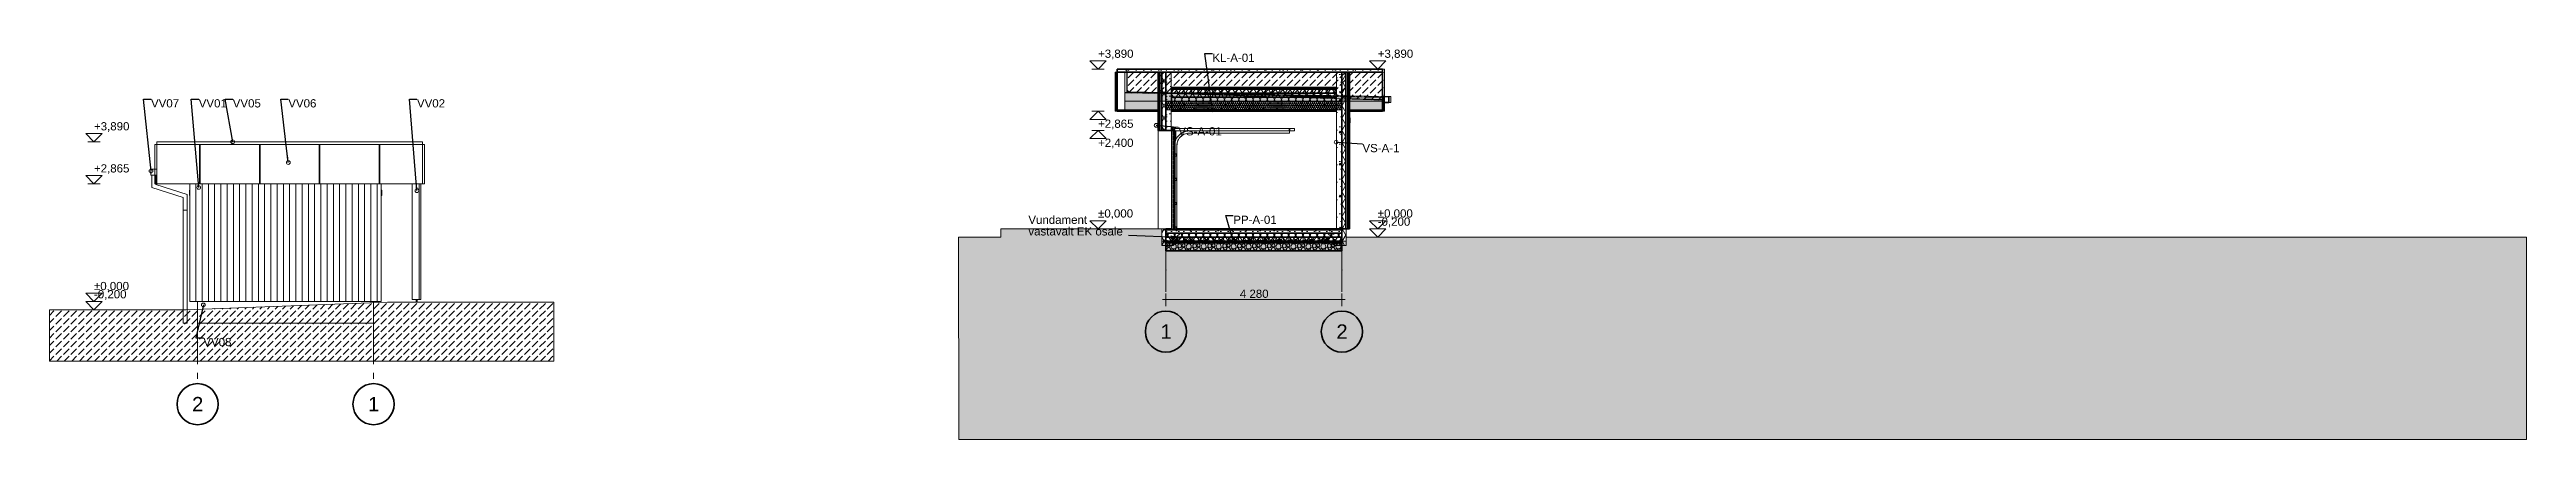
# Model space of a CAD drawing. Header units: millimetres. Extents: x 745166 to 884669, y -5000 to 15056.
# Drawn here: x 824427 to 884669, y -5000 to 4499 of the extents above; entities that cross this region are included whole.
import ezdxf

# ---------------------------------------------------------------- set-up
doc = ezdxf.new("R2010")
doc.units = ezdxf.units.MM
doc.header["$MEASUREMENT"] = 0
doc.linetypes.add('Double Dashed', pattern=[1093.611073, 529.166651, -211.666656, 141.111112, -211.666656])
doc.linetypes.add('Wipeout_Contour', pattern=[1000, 0, -1000])
for name, color, linetype, lineweight in [('2D Drafting - General_Pen_No__1', 7, 'Continuous', 13), ('2D Drafting - General_Pen_No__142', 8, 'Continuous', 13), ('New_0_Pen_No__1', 7, 'Continuous', 13), ('New_0_Pen_No__19', 255, 'Continuous', 0), ('New_0_Pen_No__2', 8, 'Continuous', 15), ('New_0_Pen_No__21', 7, 'Continuous', 35), ('New_2D Drafting - General_Pen_No__1', 7, 'Continuous', 13), ('New_2D Drafting - General_Pen_No__19', 255, 'Continuous', 0), ('New_Annotation - Label_Pen_No__1', 7, 'Continuous', 13), ('New_ARCHICAD Doors_Pen_No__1', 7, 'Continuous', 13), ('New_ARCHICAD Doors_Pen_No__21', 7, 'Continuous', 35), ('New_Dimensioning - General_Pen_No__1', 7, 'Continuous', 13), ('New_Shell - Roof_Pen_No__1', 7, 'Continuous', 13), ('New_Shell - Roof_Pen_No__21', 7, 'Continuous', 35), ('New_Structural - Bearing_Pen_No__1', 7, 'Continuous', 13), ('New_Structural - Bearing_Pen_No__21', 7, 'Continuous', 35), ('New_Structural - Grid_Pen_No__1', 7, 'Continuous', 13), ('New_Structural - Grid_Pen_No__7', 7, 'Continuous', 35)]:
    doc.layers.add(name, color=color, linetype=linetype, lineweight=lineweight)
for name, color, linetype, lineweight, true_color in [('2D Drafting - General_Pen_No__61', 7, 'Continuous', 20, 0x6a6a6a), ('New_0_Pen_No__150', 7, 'Continuous', 25, 0x5b5b00), ('New_2D Drafting - General_Pen_No__61', 7, 'Continuous', 20, 0x6a6a6a), ('New_ARCHICAD Doors_Pen_No__87', 7, 'Continuous', 20, 0x6a6a6a)]:
    doc.layers.add(name, color=color, linetype=linetype, lineweight=lineweight, true_color=true_color)
for name, color, linetype in [('New_0', 7, 'Continuous'), ('New_ARCHICAD Doors', 7, 'Continuous'), ('New_Dimensioning - General', 7, 'Continuous'), ('New_Shell - Roof', 7, 'Continuous'), ('New_Structural - Bearing', 7, 'Continuous')]:
    doc.layers.add(name, color=color, linetype=linetype)
doc.styles.add('GENERATED_STYLE_1', font='')
doc.styles.get('GENERATED_STYLE_1').set_extended_font_data('Arial')
doc.dimstyles.new('GENERATED_STYLE__1', dxfattribs={"dimtxt": 0.18, "dimasz": 182.4, "dimexe": 0.18, "dimexo": 0.0625, "dimgap": 0, "dimtad": 0, "dimtih": 1, "dimtoh": 1, "dimdec": 4, "dimzin": 0, "dimdsep": 46, "dimcen": 0.09, "dimadec": 0, "dimazin": 0, "dimtfac": 1, "dimtdec": 4, "dimtmove": 0, "dimatfit": 3, "dimldrblk": 'ARROWHEAD_1', "dimfxl": 0, "dimtolj": 1, "dimtzin": 0, "dimarcsym": 0})
doc.dimstyles.new('GENERATED_STYLE__2', dxfattribs={"dimtxt": 200, "dimasz": 152, "dimexe": 0.18, "dimexo": 0.0625, "dimgap": 0, "dimtad": 1, "dimtih": 1, "dimtoh": 1, "dimdec": 0, "dimzin": 0, "dimdsep": 46, "dimtxsty": 'GENERATED_STYLE_1', "dimblk": 'ARROWHEAD_0', "dimblk1": 'ARROWHEAD_0', "dimblk2": 'ARROWHEAD_0', "dimcen": 0.09, "dimclrd": 7, "dimclre": 7, "dimclrt": 7, "dimadec": 0, "dimazin": 0, "dimtfac": 1, "dimtdec": 4, "dimtmove": 0, "dimatfit": 3, "dimfxl": 0, "dimtolj": 1, "dimtzin": 0, "dimarcsym": 0})
doc.dimstyles.new('GENERATED_STYLE__3', dxfattribs={"dimtxt": 0.18, "dimasz": 182.4, "dimexe": 0.18, "dimexo": 0.0625, "dimgap": 0, "dimtad": 0, "dimtih": 1, "dimtoh": 1, "dimdec": 4, "dimzin": 0, "dimdsep": 46, "dimcen": 0.09, "dimadec": 0, "dimazin": 0, "dimtfac": 1, "dimtdec": 4, "dimtmove": 0, "dimatfit": 3, "dimldrblk": 'ARROWHEAD_5', "dimfxl": 0, "dimtolj": 1, "dimtzin": 0, "dimarcsym": 0})
pattern_1 = [(0, (1087092.2, 129.2), (0, 779.4229), [48.75, -401.25]), (0, (1087317.2, 518.9), (0, 779.4229), [48.75, -401.25]), (60, (1087092.2, 129.2), (-675, 389.7114), [48.75, -401.25]), (60, (1087542.2, 129.2), (-675, 389.7114), [48.75, -401.25]), (120, (1087141, 129.2), (675, 389.7114), [48.75, -401.25]), (120, (1087591, 129.2), (675, 389.7114), [48.75, -401.25]), (0, (1087092.23, 204.18), (0, 150), [0, -150, 0, -225]), (45, (1087167.23, 204.18), (-106.06602, 106.06602), [0, -112.5, 0, -187.5])]
pattern_2 = [(60, (1087092.23, 129.18), (-129.90381, 75), []), (120, (1087092.23, 129.18), (129.90381, 75), [])]
pattern_3 = [(10, (1087092.23, 129.18), (-15.628336, 88.632695), [])]
pattern_4 = [(0, (1087092.2, 129.2), (0, 623.5383), [60, -300]), (0, (1087272.2, 440.95), (0, 623.5383), [60, -300]), (60, (1087092.2, 129.2), (-540, 311.7692), [60, -300]), (60, (1087452.2, 129.2), (-540, 311.7692), [60, -300]), (120, (1087152.2, 129.2), (540, 311.7692), [60, -300]), (120, (1087512.2, 129.2), (540, 311.7692), [60, -300]), (0, (1087092.23, 189.18), (0, 120.000005), [0, -120.000005, 0, -180.00001]), (45, (1087152.23, 189.18), (-84.85282, 84.85282), [0, -90.000004, 0, -150.000006])]
pattern_5 = [(45, (1087092.23, 129.18), (-183.84776, 183.84776), [195, -65]), (45, (1087092.23, 313.03), (-183.84776, 183.84776), [195, -65])]

msp = doc.modelspace()

# ---------------------------------------------------------------- texts
at = {"layer": 'New_0_Pen_No__1', "color": 7, "linetype": 'Continuous', "lineweight": 13, "insert": (848233.2, -33.2), "char_height": 200, "width": 2438.775, "attachment_point": 7, "line_spacing_factor": 0.846996, "style": 'GENERATED_STYLE_1'}
msp.add_mtext('\\A1;{\\pql;\\fArial|b0|i0|c0|p34;Vundament vastavalt EK osale}', dxfattribs=at)
at = {"layer": 'New_Annotation - Label_Pen_No__1', "color": 7, "linetype": 'Continuous', "lineweight": 13, "char_height": 200, "attachment_point": 1, "style": 'GENERATED_STYLE_1'}
for s, insert in [('\\A1;{\\pql;\\fArial|b0|i0|c0|p34;VV0\\fArial|b0|i0|c0|p34;7}', (826895, 3287.8)), ('\\A1;{\\pql;\\fArial|b0|i0|c0|p34;VV01}', (828055.7, 3287.8)), ('\\A1;{\\pql;\\fArial|b0|i0|c0|p34;VV0\\fArial|b0|i0|c0|p34;5}', (828882.3, 3287.8)), ('\\A1;{\\pql;\\fArial|b0|i0|c0|p34;VV0\\fArial|b0|i0|c0|p34;6}', (830234.3, 3287.8)), ('\\A1;{\\pql;\\fArial|b0|i0|c0|p34;VV0\\fArial|b0|i0|c0|p34;2}', (833363.4, 3287.8)), ('\\A1;{\\pql;\\fArial|b0|i0|c0|p34;VS-\\fArial|b0|i0|c0|p34;A-\\fArial|b0|i0|c0|p34;1}', (856358.5, 2197.7)), ('\\A1;{\\pql;\\fArial|b0|i0|c0|p34;VV0\\fArial|b0|i0|c0|p34;8}', (828167.8, -2525.8))]:
    msp.add_mtext(s, dxfattribs=dict(at, insert=insert))
at = {"layer": 'New_Dimensioning - General_Pen_No__1', "color": 7, "lineweight": 13, "char_height": 200, "attachment_point": 7, "style": 'GENERATED_STYLE_1'}
for s, insert in [('\\A1;{\\pql;\\fArial|b0|i0|c0|p34;+3,890}', (849928, 4259.2)), ('\\A1;{\\pql;\\fArial|b0|i0|c0|p34;+3,890}', (856730.7, 4259.2)), ('\\A1;{\\pql;\\fArial|b0|i0|c0|p34;+3,890}', (825508, 2491.4)), ('\\A1;{\\pql;\\fArial|b0|i0|c0|p34;+2,865}', (849928, 2554.2)), ('\\A1;{\\pql;\\fArial|b0|i0|c0|p34;+2,400}', (849928, 2089.2)), ('\\A1;{\\pql;\\fArial|b0|i0|c0|p34;+2,865}', (825508, 1466.4)), ('\\A1;{\\pql;\\fArial|b0|i0|c0|p34;±0,000}', (849928, 369.2)), ('\\A1;{\\pql;\\fArial|b0|i0|c0|p34;±0,000}', (856730.7, 369.2)), ('\\A1;{\\pql;\\fArial|b0|i0|c0|p34;-0,200}', (856730.7, 169.2)), ('\\A1;{\\pql;\\fArial|b0|i0|c0|p34;±0,000}', (825508, -1398.6)), ('\\A1;{\\pql;\\fArial|b0|i0|c0|p34;-0,200}', (825508, -1598.6))]:
    msp.add_mtext(s, dxfattribs=dict(at, insert=insert))
at = {"layer": 'New_Structural - Grid_Pen_No__1', "color": 7, "lineweight": 13, "char_height": 350, "attachment_point": 1, "style": 'GENERATED_STYLE_1'}
for s, insert in [('\\A1;{\\pql;\\pt0;\\fArial|b0|i0|c0|p34;1}', (851445.7, -2195.8)), ('\\A1;{\\pql;\\pt0;\\fArial|b0|i0|c0|p34;2}', (855725.7, -2195.8)), ('\\A1;{\\pql;\\pt0;\\fArial|b0|i0|c0|p34;2}', (827894.7, -3963.6)), ('\\A1;{\\pql;\\pt0;\\fArial|b0|i0|c0|p34;1}', (832174.7, -3963.6))]:
    msp.add_mtext(s, dxfattribs=dict(at, insert=insert))

# ---------------------------------------------------------------- blocks, each defined once
blk = doc.blocks.new('ARROWHEAD_1')
at = {"color": 0, "linetype": 'Continuous', "lineweight": 0}
blk.add_line((0, 0), (-1, 0), dxfattribs=at)
blk.add_circle((0, 0), 0.25, dxfattribs=at)
blk = doc.blocks.new('*X2', base_point=(1087092, 129))
at = {"layer": 'New_Structural - Bearing_Pen_No__1', "color": 7, "linetype": 'Continuous', "lineweight": 13}
for p, q in [((851579, -201), (851579, -203)), ((851579, -203), (851586, -220)), ((851595, -269), (851579, -246)), ((851579, -321), (851595, -298)), ((851579, -392), (851579, -391)), ((851579, -394), (851579, -392)), ((851586, -220), (851604, -228)), ((851595, -298), (851595, -269)), ((851617, -331), (851599, -354)), ((851599, -354), (851599, -384)), ((851599, -384), (851612, -401)), ((851604, -228), (851621, -220)), ((851621, -245), (851608, -268)), ((851608, -268), (851612, -294)), ((851612, -294), (851632, -311)), ((851644, -322), (851617, -331)), ((851621, -220), (851629, -203)), ((851645, -236), (851621, -245)), ((851629, -203), (851628, -201)), ((851632, -201), (851646, -219)), ((851632, -311), (851659, -311)), ((851672, -331), (851644, -322)), ((851670, -245), (851645, -236)), ((851646, -219), (851671, -228)), ((851659, -311), (851679, -294)), ((851683, -268), (851670, -245)), ((851671, -228), (851696, -219)), ((851689, -354), (851672, -331)), ((851677, -401), (851689, -384)), ((851679, -294), (851683, -268)), ((851689, -384), (851689, -354)), ((851703, -368), (851695, -388)), ((851695, -388), (851700, -401)), ((851696, -219), (851709, -201)), ((851723, -360), (851703, -368)), ((851714, -271), (851709, -305)), ((851709, -305), (851723, -336)), ((851736, -245), (851714, -271)), ((851722, -201), (851718, -210)), ((851718, -210), (851724, -225)), ((851723, -336), (851752, -355)), ((851744, -368), (851723, -360)), ((851724, -225), (851738, -231)), ((851770, -235), (851736, -245)), ((851738, -231), (851753, -225)), ((851752, -388), (851744, -368)), ((851747, -401), (851752, -388)), ((851752, -355), (851787, -355)), ((851753, -225), (851759, -210)), ((851759, -210), (851755, -201)), ((851770, -367), (851762, -385)), ((851762, -385), (851769, -401)), ((851803, -245), (851770, -235)), ((851787, -360), (851770, -367)), ((851779, -201), (851779, -202)), ((851779, -202), (851797, -225)), ((851787, -355), (851816, -336)), ((851805, -367), (851787, -360)), ((851797, -225), (851824, -234)), ((851825, -271), (851803, -245)), ((851812, -385), (851805, -367)), ((851806, -401), (851812, -385)), ((851830, -333), (851814, -354)), ((851814, -354), (851814, -380)), ((851814, -380), (851829, -401)), ((851816, -336), (851830, -305)), ((851824, -234), (851852, -225)), ((851830, -305), (851825, -271)), ((851855, -324), (851830, -333)), ((851852, -225), (851869, -202)), ((851880, -333), (851855, -324)), ((851885, -245), (851868, -269)), ((851868, -269), (851868, -298)), ((851868, -298), (851885, -322)), ((851869, -202), (851869, -201)), ((851877, -201), (851875, -206)), ((851875, -206), (851883, -226)), ((851895, -354), (851880, -333)), ((851880, -401), (851895, -380)), ((851883, -226), (851903, -235)), ((851913, -236), (851885, -245)), ((851885, -322), (851913, -331)), ((851895, -380), (851895, -354)), ((851907, -378), (851901, -392)), ((851901, -392), (851905, -401)), ((851903, -235), (851924, -226)), ((851922, -372), (851907, -378)), ((851941, -245), (851913, -236)), ((851913, -331), (851941, -322)), ((851937, -378), (851922, -372)), ((851924, -226), (851932, -206)), ((851932, -206), (851930, -201)), ((851943, -392), (851937, -378)), ((851939, -401), (851943, -392)), ((851958, -269), (851941, -245)), ((851941, -322), (851958, -298)), ((851943, -201), (851942, -203)), ((851942, -203), (851950, -220)), ((851950, -220), (851967, -228)), ((851958, -298), (851958, -269)), ((851980, -331), (851963, -354)), ((851963, -354), (851963, -384)), ((851963, -384), (851976, -401)), ((851967, -228), (851985, -220)), ((851984, -245), (851971, -268)), ((851971, -268), (851976, -294)), ((851976, -294), (851996, -311)), ((852008, -322), (851980, -331)), ((852009, -236), (851984, -245)), ((851985, -220), (851992, -203)), ((851992, -203), (851992, -201)), ((851996, -201), (852010, -219)), ((851996, -311), (852022, -311)), ((852036, -331), (852008, -322)), ((852034, -245), (852009, -236)), ((852010, -219), (852035, -228)), ((852022, -311), (852042, -294)), ((852047, -268), (852034, -245)), ((852035, -228), (852060, -219)), ((852053, -354), (852036, -331)), ((852041, -401), (852053, -384)), ((852042, -294), (852047, -268)), ((852053, -384), (852053, -354)), ((852067, -368), (852059, -388)), ((852059, -388), (852064, -401)), ((852060, -219), (852073, -201)), ((852087, -360), (852067, -368)), ((852078, -271), (852073, -305)), ((852073, -305), (852087, -336)), ((852100, -245), (852078, -271)), ((852085, -201), (852081, -210)), ((852081, -210), (852087, -225)), ((852087, -225), (852102, -231)), ((852087, -336), (852116, -355)), ((852107, -368), (852087, -360)), ((852133, -235), (852100, -245)), ((852102, -231), (852117, -225)), ((852116, -388), (852107, -368)), ((852111, -401), (852116, -388)), ((852116, -355), (852150, -355)), ((852117, -225), (852123, -210)), ((852123, -210), (852119, -201)), ((852133, -367), (852126, -385)), ((852126, -385), (852133, -401)), ((852166, -245), (852133, -235)), ((852151, -360), (852133, -367)), ((852143, -201), (852143, -202)), ((852143, -202), (852160, -225)), ((852150, -355), (852180, -336)), ((852169, -367), (852151, -360)), ((852160, -225), (852188, -234)), ((852189, -271), (852166, -245)), ((852176, -385), (852169, -367)), ((852169, -401), (852176, -385)), ((852193, -333), (852178, -354)), ((852178, -354), (852178, -380)), ((852178, -380), (852193, -401)), ((852180, -336), (852194, -305)), ((852188, -234), (852216, -225)), ((852194, -305), (852189, -271)), ((852218, -324), (852193, -333)), ((852216, -225), (852233, -202)), ((852243, -333), (852218, -324)), ((852249, -245), (852231, -269)), ((852231, -269), (852231, -298)), ((852231, -298), (852249, -322)), ((852233, -202), (852233, -201)), ((852241, -201), (852239, -206)), ((852239, -206), (852247, -226)), ((852259, -354), (852243, -333)), ((852244, -401), (852259, -380)), ((852247, -226), (852267, -235)), ((852277, -236), (852249, -245)), ((852249, -322), (852277, -331)), ((852259, -380), (852259, -354)), ((852271, -378), (852265, -392)), ((852265, -392), (852269, -401)), ((852267, -235), (852287, -226)), ((852286, -372), (852271, -378)), ((852305, -245), (852277, -236)), ((852277, -331), (852305, -322)), ((852300, -378), (852286, -372)), ((852287, -226), (852296, -206)), ((852296, -206), (852294, -201)), ((852306, -392), (852300, -378)), ((852303, -401), (852306, -392)), ((852322, -269), (852305, -245)), ((852305, -322), (852322, -298)), ((852307, -201), (852306, -203)), ((852306, -203), (852313, -220)), ((852313, -220), (852331, -228)), ((852322, -298), (852322, -269)), ((852344, -331), (852327, -354)), ((852327, -354), (852327, -384)), ((852327, -384), (852339, -401)), ((852331, -228), (852349, -220)), ((852348, -245), (852335, -268)), ((852335, -268), (852340, -294)), ((852340, -294), (852360, -311)), ((852372, -322), (852344, -331)), ((852373, -236), (852348, -245)), ((852349, -220), (852356, -203)), ((852356, -203), (852355, -201)), ((852360, -201), (852373, -219)), ((852360, -311), (852386, -311)), ((852400, -331), (852372, -322)), ((852373, -219), (852398, -228)), ((852398, -245), (852373, -236)), ((852386, -311), (852406, -294)), ((852398, -228), (852423, -219)), ((852411, -268), (852398, -245)), ((852417, -354), (852400, -331)), ((852404, -401), (852417, -384)), ((852406, -294), (852411, -268)), ((852417, -384), (852417, -354)), ((852431, -368), (852422, -388)), ((852422, -388), (852427, -401)), ((852423, -219), (852437, -201)), ((852451, -360), (852431, -368)), ((852441, -271), (852436, -305)), ((852436, -305), (852451, -336)), ((852464, -245), (852441, -271)), ((852449, -201), (852445, -210)), ((852445, -210), (852451, -225)), ((852451, -225), (852466, -231)), ((852451, -336), (852480, -355)), ((852471, -368), (852451, -360)), ((852497, -235), (852464, -245)), ((852466, -231), (852480, -225)), ((852479, -388), (852471, -368)), ((852474, -401), (852479, -388)), ((852480, -225), (852486, -210)), ((852480, -355), (852514, -355)), ((852486, -210), (852482, -201)), ((852497, -367), (852490, -385)), ((852490, -385), (852496, -401)), ((852530, -245), (852497, -235)), ((852515, -360), (852497, -367)), ((852507, -201), (852507, -202)), ((852507, -202), (852524, -225)), ((852514, -355), (852543, -336)), ((852532, -367), (852515, -360)), ((852524, -225), (852552, -234)), ((852553, -271), (852530, -245)), ((852540, -385), (852532, -367)), ((852533, -401), (852540, -385)), ((852557, -333), (852542, -354)), ((852542, -354), (852542, -380)), ((852542, -380), (852557, -401)), ((852543, -336), (852558, -305)), ((852552, -234), (852580, -225)), ((852558, -305), (852553, -271)), ((852582, -324), (852557, -333)), ((852580, -225), (852597, -202)), ((852607, -333), (852582, -324)), ((852612, -245), (852595, -269)), ((852595, -269), (852595, -298)), ((852595, -298), (852612, -322)), ((852597, -202), (852597, -201)), ((852605, -201), (852602, -206)), ((852602, -206), (852611, -226)), ((852623, -354), (852607, -333)), ((852607, -401), (852623, -380)), ((852611, -226), (852631, -235)), ((852641, -236), (852612, -245)), ((852612, -322), (852641, -331)), ((852623, -380), (852623, -354)), ((852635, -378), (852629, -392)), ((852629, -392), (852632, -401)), ((852631, -235), (852651, -226)), ((852649, -372), (852635, -378)), ((852669, -245), (852641, -236)), ((852641, -331), (852669, -322)), ((852664, -378), (852649, -372)), ((852651, -226), (852659, -206)), ((852659, -206), (852657, -201)), ((852670, -392), (852664, -378)), ((852667, -401), (852670, -392)), ((852686, -269), (852669, -245)), ((852669, -322), (852686, -298)), ((852670, -201), (852670, -203)), ((852670, -203), (852677, -220)), ((852677, -220), (852695, -228)), ((852686, -298), (852686, -269)), ((852708, -331), (852691, -354)), ((852691, -354), (852691, -384)), ((852691, -384), (852703, -401)), ((852695, -228), (852712, -220)), ((852712, -245), (852699, -268)), ((852699, -268), (852703, -294)), ((852703, -294), (852723, -311)), ((852736, -322), (852708, -331)), ((852712, -220), (852720, -203)), ((852737, -236), (852712, -245)), ((852720, -203), (852719, -201)), ((852723, -311), (852750, -311)), ((852724, -201), (852737, -219)), ((852763, -331), (852736, -322)), ((852737, -219), (852762, -228)), ((852761, -245), (852737, -236)), ((852750, -311), (852770, -294)), ((852774, -268), (852761, -245)), ((852762, -228), (852787, -219)), ((852781, -354), (852763, -331)), ((852768, -401), (852781, -384)), ((852770, -294), (852774, -268)), ((852781, -384), (852781, -354)), ((852794, -368), (852786, -388)), ((852786, -388), (852791, -401)), ((852787, -219), (852801, -201)), ((852815, -360), (852794, -368)), ((852805, -271), (852800, -305)), ((852800, -305), (852814, -336)), ((852828, -245), (852805, -271)), ((852813, -201), (852809, -210)), ((852809, -210), (852815, -225)), ((852814, -336), (852843, -355)), ((852815, -225), (852829, -231)), ((852835, -368), (852815, -360)), ((852861, -235), (852828, -245)), ((852829, -231), (852844, -225)), ((852843, -388), (852835, -368)), ((852838, -401), (852843, -388)), ((852843, -355), (852878, -355)), ((852844, -225), (852850, -210)), ((852850, -210), (852846, -201)), ((852861, -367), (852853, -385)), ((852853, -385), (852860, -401)), ((852894, -245), (852861, -235)), ((852878, -360), (852861, -367)), ((852871, -201), (852871, -202)), ((852871, -202), (852888, -225)), ((852878, -355), (852907, -336)), ((852896, -367), (852878, -360)), ((852888, -225), (852916, -234)), ((852916, -271), (852894, -245)), ((852903, -385), (852896, -367)), ((852897, -401), (852903, -385)), ((852921, -333), (852905, -354)), ((852905, -354), (852905, -380)), ((852905, -380), (852920, -401)), ((852907, -336), (852921, -305)), ((852916, -234), (852943, -225)), ((852921, -305), (852916, -271)), ((852946, -324), (852921, -333)), ((852943, -225), (852961, -202)), ((852971, -333), (852946, -324)), ((852976, -245), (852959, -269)), ((852959, -269), (852959, -298)), ((852959, -298), (852976, -322)), ((852961, -202), (852961, -201)), ((852968, -201), (852966, -206)), ((852966, -206), (852974, -226)), ((852986, -354), (852971, -333)), ((852971, -401), (852986, -380)), ((852974, -226), (852995, -235)), ((853004, -236), (852976, -245)), ((852976, -322), (853004, -331)), ((852986, -380), (852986, -354)), ((852999, -378), (852992, -392)), ((852992, -392), (852996, -401)), ((852995, -235), (853015, -226)), ((853013, -372), (852999, -378)), ((853032, -245), (853004, -236)), ((853004, -331), (853032, -322)), ((853028, -378), (853013, -372)), ((853015, -226), (853023, -206)), ((853023, -206), (853021, -201)), ((853034, -392), (853028, -378)), ((853030, -401), (853034, -392)), ((853050, -269), (853032, -245)), ((853032, -322), (853050, -298)), ((853034, -201), (853033, -203)), ((853033, -203), (853041, -220)), ((853041, -220), (853058, -228)), ((853050, -298), (853050, -269)), ((853071, -331), (853054, -354)), ((853054, -354), (853054, -384)), ((853054, -384), (853067, -401)), ((853058, -228), (853076, -220)), ((853076, -245), (853062, -268)), ((853062, -268), (853067, -294)), ((853067, -294), (853087, -311)), ((853099, -322), (853071, -331)), ((853076, -220), (853083, -203)), ((853100, -236), (853076, -245)), ((853083, -203), (853083, -201)), ((853087, -201), (853101, -219)), ((853087, -311), (853113, -311)), ((853127, -331), (853099, -322)), ((853125, -245), (853100, -236)), ((853101, -219), (853126, -228)), ((853113, -311), (853133, -294)), ((853138, -268), (853125, -245)), ((853126, -228), (853151, -219)), ((853144, -354), (853127, -331)), ((853132, -401), (853144, -384)), ((853133, -294), (853138, -268)), ((853144, -384), (853144, -354)), ((853158, -368), (853150, -388)), ((853150, -388), (853155, -401)), ((853151, -219), (853164, -201)), ((853178, -360), (853158, -368)), ((853169, -271), (853164, -305)), ((853164, -305), (853178, -336)), ((853191, -245), (853169, -271)), ((853176, -201), (853172, -210)), ((853172, -210), (853179, -225)), ((853178, -336), (853207, -355)), ((853198, -368), (853178, -360)), ((853179, -225), (853193, -231)), ((853224, -235), (853191, -245)), ((853193, -231), (853208, -225)), ((853207, -388), (853198, -368)), ((853202, -401), (853207, -388)), ((853207, -355), (853242, -355)), ((853208, -225), (853214, -210)), ((853214, -210), (853210, -201)), ((853224, -367), (853217, -385)), ((853217, -385), (853224, -401)), ((853257, -245), (853224, -235)), ((853242, -360), (853224, -367)), ((853234, -201), (853234, -202)), ((853234, -202), (853251, -225)), ((853242, -355), (853271, -336)), ((853260, -367), (853242, -360)), ((853251, -225), (853279, -234)), ((853280, -271), (853257, -245)), ((853267, -385), (853260, -367)), ((853260, -401), (853267, -385)), ((853284, -333), (853269, -354)), ((853269, -354), (853269, -380)), ((853269, -380), (853284, -401)), ((853271, -336), (853285, -305)), ((853279, -234), (853307, -225)), ((853285, -305), (853280, -271)), ((853309, -324), (853284, -333)), ((853307, -225), (853324, -202)), ((853334, -333), (853309, -324)), ((853340, -245), (853323, -269)), ((853323, -269), (853323, -298)), ((853323, -298), (853340, -322)), ((853324, -202), (853324, -201)), ((853332, -201), (853330, -206)), ((853330, -206), (853338, -226)), ((853350, -354), (853334, -333)), ((853335, -401), (853350, -380)), ((853338, -226), (853358, -235)), ((853368, -236), (853340, -245)), ((853340, -322), (853368, -331)), ((853350, -380), (853350, -354)), ((853362, -378), (853356, -392)), ((853356, -392), (853360, -401)), ((853358, -235), (853378, -226)), ((853377, -372), (853362, -378)), ((853396, -245), (853368, -236)), ((853368, -331), (853396, -322)), ((853391, -378), (853377, -372)), ((853378, -226), (853387, -206)), ((853387, -206), (853385, -201)), ((853398, -392), (853391, -378)), ((853394, -401), (853398, -392)), ((853413, -269), (853396, -245)), ((853396, -322), (853413, -298)), ((853398, -201), (853397, -203)), ((853397, -203), (853404, -220)), ((853404, -220), (853422, -228)), ((853413, -298), (853413, -269)), ((853435, -331), (853418, -354)), ((853418, -354), (853418, -384)), ((853418, -384), (853430, -401)), ((853422, -228), (853440, -220)), ((853439, -245), (853426, -268)), ((853426, -268), (853431, -294)), ((853431, -294), (853451, -311)), ((853463, -322), (853435, -331)), ((853464, -236), (853439, -245)), ((853440, -220), (853447, -203)), ((853447, -203), (853446, -201)), ((853451, -201), (853464, -219)), ((853451, -311), (853477, -311)), ((853491, -331), (853463, -322)), ((853464, -219), (853489, -228)), ((853489, -245), (853464, -236)), ((853477, -311), (853497, -294)), ((853489, -228), (853514, -219)), ((853502, -268), (853489, -245)), ((853508, -354), (853491, -331)), ((853496, -401), (853508, -384)), ((853497, -294), (853502, -268)), ((853508, -384), (853508, -354)), ((853522, -368), (853513, -388)), ((853513, -388), (853519, -401)), ((853514, -219), (853528, -201)), ((853542, -360), (853522, -368)), ((853532, -271), (853527, -305)), ((853527, -305), (853542, -336)), ((853555, -245), (853532, -271)), ((853540, -201), (853536, -210)), ((853536, -210), (853542, -225)), ((853542, -225), (853557, -231)), ((853542, -336), (853571, -355)), ((853562, -368), (853542, -360)), ((853588, -235), (853555, -245)), ((853557, -231), (853571, -225)), ((853571, -388), (853562, -368)), ((853565, -401), (853571, -388)), ((853571, -225), (853578, -210)), ((853571, -355), (853605, -355)), ((853578, -210), (853574, -201)), ((853588, -367), (853581, -385)), ((853581, -385), (853587, -401)), ((853621, -245), (853588, -235)), ((853606, -360), (853588, -367)), ((853598, -201), (853598, -202)), ((853598, -202), (853615, -225)), ((853605, -355), (853634, -336)), ((853624, -367), (853606, -360)), ((853615, -225), (853643, -234)), ((853644, -271), (853621, -245)), ((853631, -385), (853624, -367)), ((853624, -401), (853631, -385)), ((853648, -333), (853633, -354)), ((853633, -354), (853633, -380)), ((853633, -380), (853648, -401)), ((853634, -336), (853649, -305)), ((853643, -234), (853671, -225)), ((853649, -305), (853644, -271)), ((853673, -324), (853648, -333)), ((853671, -225), (853688, -202)), ((853698, -333), (853673, -324)), ((853704, -245), (853686, -269)), ((853686, -269), (853686, -298)), ((853686, -298), (853704, -322)), ((853688, -202), (853688, -201)), ((853696, -201), (853693, -206)), ((853693, -206), (853702, -226)), ((853714, -354), (853698, -333)), ((853699, -401), (853714, -380)), ((853702, -226), (853722, -235)), ((853732, -236), (853704, -245)), ((853704, -322), (853732, -331)), ((853714, -380), (853714, -354)), ((853726, -378), (853720, -392)), ((853720, -392), (853723, -401)), ((853722, -235), (853742, -226)), ((853741, -372), (853726, -378)), ((853760, -245), (853732, -236)), ((853732, -331), (853760, -322)), ((853755, -378), (853741, -372)), ((853742, -226), (853751, -206)), ((853751, -206), (853748, -201)), ((853761, -392), (853755, -378)), ((853758, -401), (853761, -392)), ((853777, -269), (853760, -245)), ((853760, -322), (853777, -298)), ((853762, -201), (853761, -203)), ((853761, -203), (853768, -220)), ((853768, -220), (853786, -228)), ((853777, -298), (853777, -269)), ((853799, -331), (853782, -354)), ((853782, -354), (853782, -384)), ((853782, -384), (853794, -401)), ((853786, -228), (853804, -220)), ((853803, -245), (853790, -268)), ((853790, -268), (853794, -294)), ((853794, -294), (853815, -311)), ((853827, -322), (853799, -331)), ((853828, -236), (853803, -245)), ((853804, -220), (853811, -203)), ((853811, -203), (853810, -201)), ((853815, -201), (853828, -219)), ((853815, -311), (853841, -311)), ((853854, -331), (853827, -322)), ((853828, -219), (853853, -228)), ((853852, -245), (853828, -236)), ((853841, -311), (853861, -294)), ((853865, -268), (853852, -245)), ((853853, -228), (853878, -219)), ((853872, -354), (853854, -331)), ((853859, -401), (853872, -384)), ((853861, -294), (853865, -268)), ((853872, -384), (853872, -354)), ((853885, -368), (853877, -388)), ((853877, -388), (853882, -401)), ((853878, -219), (853892, -201)), ((853906, -360), (853885, -368)), ((853896, -271), (853891, -305)), ((853891, -305), (853906, -336)), ((853919, -245), (853896, -271)), ((853904, -201), (853900, -210)), ((853900, -210), (853906, -225)), ((853906, -225), (853921, -231)), ((853906, -336), (853935, -355)), ((853926, -368), (853906, -360)), ((853952, -235), (853919, -245)), ((853921, -231), (853935, -225)), ((853934, -388), (853926, -368)), ((853929, -401), (853934, -388)), ((853935, -225), (853941, -210)), ((853935, -355), (853969, -355)), ((853941, -210), (853937, -201)), ((853952, -367), (853944, -385)), ((853944, -385), (853951, -401)), ((853985, -245), (853952, -235)), ((853970, -360), (853952, -367)), ((853962, -201), (853962, -202)), ((853962, -202), (853979, -225)), ((853969, -355), (853998, -336)), ((853987, -367), (853970, -360)), ((853979, -225), (854007, -234)), ((854007, -271), (853985, -245)), ((853995, -385), (853987, -367)), ((853988, -401), (853995, -385)), ((854012, -333), (853996, -354)), ((853996, -354), (853996, -380)), ((853996, -380), (854011, -401)), ((853998, -336), (854012, -305)), ((854007, -234), (854034, -225)), ((854012, -305), (854007, -271)), ((854037, -324), (854012, -333)), ((854034, -225), (854052, -202)), ((854062, -333), (854037, -324)), ((854067, -245), (854050, -269)), ((854050, -269), (854050, -298)), ((854050, -298), (854067, -322)), ((854052, -202), (854052, -201)), ((854059, -201), (854057, -206)), ((854057, -206), (854065, -226)), ((854077, -354), (854062, -333)), ((854062, -401), (854077, -380)), ((854065, -226), (854086, -235)), ((854095, -236), (854067, -245)), ((854067, -322), (854095, -331)), ((854077, -380), (854077, -354)), ((854090, -378), (854084, -392)), ((854084, -392), (854087, -401)), ((854086, -235), (854106, -226)), ((854104, -372), (854090, -378)), ((854123, -245), (854095, -236)), ((854095, -331), (854123, -322)), ((854119, -378), (854104, -372)), ((854106, -226), (854114, -206)), ((854114, -206), (854112, -201)), ((854125, -392), (854119, -378)), ((854121, -401), (854125, -392)), ((854141, -269), (854123, -245)), ((854123, -322), (854141, -298)), ((854125, -201), (854124, -203)), ((854124, -203), (854132, -220)), ((854132, -220), (854150, -228)), ((854141, -298), (854141, -269)), ((854163, -331), (854145, -354)), ((854145, -354), (854145, -384)), ((854145, -384), (854158, -401)), ((854150, -228), (854167, -220)), ((854167, -245), (854154, -268)), ((854154, -268), (854158, -294)), ((854158, -294), (854178, -311)), ((854190, -322), (854163, -331)), ((854167, -220), (854175, -203)), ((854191, -236), (854167, -245)), ((854175, -203), (854174, -201)), ((854178, -201), (854192, -219)), ((854178, -311), (854205, -311)), ((854218, -331), (854190, -322)), ((854216, -245), (854191, -236)), ((854192, -219), (854217, -228)), ((854205, -311), (854225, -294)), ((854229, -268), (854216, -245)), ((854217, -228), (854242, -219)), ((854235, -354), (854218, -331)), ((854223, -401), (854235, -384)), ((854225, -294), (854229, -268)), ((854235, -384), (854235, -354)), ((854249, -368), (854241, -388)), ((854241, -388), (854246, -401)), ((854242, -219), (854255, -201)), ((854269, -360), (854249, -368)), ((854260, -271), (854255, -305)), ((854255, -305), (854269, -336)), ((854282, -245), (854260, -271)), ((854268, -201), (854264, -210)), ((854264, -210), (854270, -225)), ((854269, -336), (854298, -355)), ((854290, -368), (854269, -360)), ((854270, -225), (854284, -231)), ((854315, -235), (854282, -245)), ((854284, -231), (854299, -225)), ((854298, -388), (854290, -368)), ((854293, -401), (854298, -388)), ((854298, -355), (854333, -355)), ((854299, -225), (854305, -210)), ((854305, -210), (854301, -201)), ((854315, -367), (854308, -385)), ((854308, -385), (854315, -401)), ((854349, -245), (854315, -235)), ((854333, -360), (854315, -367)), ((854325, -201), (854325, -202)), ((854325, -202), (854343, -225)), ((854333, -355), (854362, -336)), ((854351, -367), (854333, -360)), ((854343, -225), (854370, -234)), ((854371, -271), (854349, -245)), ((854358, -385), (854351, -367)), ((854352, -401), (854358, -385)), ((854376, -333), (854360, -354)), ((854360, -354), (854360, -380)), ((854360, -380), (854375, -401)), ((854362, -336), (854376, -305)), ((854370, -234), (854398, -225)), ((854376, -305), (854371, -271)), ((854401, -324), (854376, -333)), ((854398, -225), (854415, -202)), ((854426, -333), (854401, -324)), ((854431, -245), (854414, -269)), ((854414, -269), (854414, -298)), ((854414, -298), (854431, -322)), ((854415, -202), (854415, -201)), ((854423, -201), (854421, -206)), ((854421, -206), (854429, -226)), ((854441, -354), (854426, -333)), ((854426, -401), (854441, -380)), ((854429, -226), (854449, -235)), ((854459, -236), (854431, -245)), ((854431, -322), (854459, -331)), ((854441, -380), (854441, -354)), ((854453, -378), (854447, -392)), ((854447, -392), (854451, -401)), ((854449, -235), (854470, -226)), ((854468, -372), (854453, -378)), ((854487, -245), (854459, -236)), ((854459, -331), (854487, -322)), ((854483, -378), (854468, -372)), ((854470, -226), (854478, -206)), ((854478, -206), (854476, -201)), ((854489, -392), (854483, -378)), ((854485, -401), (854489, -392)), ((854504, -269), (854487, -245)), ((854487, -322), (854504, -298)), ((854489, -201), (854488, -203)), ((854488, -203), (854495, -220)), ((854495, -220), (854513, -228)), ((854504, -298), (854504, -269)), ((854526, -331), (854509, -354)), ((854509, -354), (854509, -384)), ((854509, -384), (854521, -401)), ((854513, -228), (854531, -220)), ((854530, -245), (854517, -268)), ((854517, -268), (854522, -294)), ((854522, -294), (854542, -311)), ((854554, -322), (854526, -331)), ((854555, -236), (854530, -245)), ((854531, -220), (854538, -203)), ((854538, -203), (854538, -201)), ((854542, -201), (854556, -219)), ((854542, -311), (854568, -311)), ((854582, -331), (854554, -322)), ((854580, -245), (854555, -236)), ((854556, -219), (854581, -228)), ((854568, -311), (854588, -294)), ((854593, -268), (854580, -245)), ((854581, -228), (854606, -219)), ((854599, -354), (854582, -331)), ((854587, -401), (854599, -384)), ((854588, -294), (854593, -268)), ((854599, -384), (854599, -354)), ((854613, -368), (854605, -388)), ((854605, -388), (854610, -401)), ((854606, -219), (854619, -201)), ((854633, -360), (854613, -368)), ((854624, -271), (854619, -305)), ((854619, -305), (854633, -336)), ((854646, -245), (854624, -271)), ((854631, -201), (854627, -210)), ((854627, -210), (854633, -225)), ((854633, -225), (854648, -231)), ((854633, -336), (854662, -355)), ((854653, -368), (854633, -360)), ((854679, -235), (854646, -245)), ((854648, -231), (854663, -225)), ((854662, -388), (854653, -368)), ((854656, -401), (854662, -388)), ((854662, -355), (854696, -355)), ((854663, -225), (854669, -210)), ((854669, -210), (854665, -201)), ((854679, -367), (854672, -385)), ((854672, -385), (854679, -401)), ((854712, -245), (854679, -235)), ((854697, -360), (854679, -367)), ((854689, -201), (854689, -202)), ((854689, -202), (854706, -225)), ((854696, -355), (854725, -336)), ((854715, -367), (854697, -360)), ((854706, -225), (854734, -234)), ((854735, -271), (854712, -245)), ((854722, -385), (854715, -367)), ((854715, -401), (854722, -385)), ((854739, -333), (854724, -354)), ((854724, -354), (854724, -380)), ((854724, -380), (854739, -401)), ((854725, -336), (854740, -305)), ((854734, -234), (854762, -225)), ((854740, -305), (854735, -271)), ((854764, -324), (854739, -333)), ((854762, -225), (854779, -202)), ((854789, -333), (854764, -324)), ((854795, -245), (854777, -269)), ((854777, -269), (854777, -298)), ((854777, -298), (854795, -322)), ((854779, -202), (854779, -201)), ((854787, -201), (854785, -206)), ((854785, -206), (854793, -226)), ((854805, -354), (854789, -333)), ((854790, -401), (854805, -380)), ((854793, -226), (854813, -235)), ((854823, -236), (854795, -245)), ((854795, -322), (854823, -331)), ((854805, -380), (854805, -354)), ((854817, -378), (854811, -392)), ((854811, -392), (854815, -401)), ((854813, -235), (854833, -226)), ((854832, -372), (854817, -378)), ((854851, -245), (854823, -236)), ((854823, -331), (854851, -322)), ((854846, -378), (854832, -372)), ((854833, -226), (854842, -206)), ((854842, -206), (854839, -201)), ((854852, -392), (854846, -378)), ((854849, -401), (854852, -392)), ((854868, -269), (854851, -245)), ((854851, -322), (854868, -298)), ((854853, -201), (854852, -203)), ((854852, -203), (854859, -220)), ((854859, -220), (854877, -228)), ((854868, -298), (854868, -269)), ((854890, -331), (854873, -354)), ((854873, -354), (854873, -384)), ((854873, -384), (854885, -401)), ((854877, -228), (854895, -220)), ((854894, -245), (854881, -268)), ((854881, -268), (854886, -294)), ((854886, -294), (854906, -311)), ((854918, -322), (854890, -331)), ((854919, -236), (854894, -245)), ((854895, -220), (854902, -203)), ((854902, -203), (854901, -201)), ((854906, -201), (854919, -219)), ((854906, -311), (854932, -311)), ((854946, -331), (854918, -322)), ((854919, -219), (854944, -228)), ((854943, -245), (854919, -236)), ((854932, -311), (854952, -294)), ((854957, -268), (854943, -245)), ((854944, -228), (854969, -219)), ((854963, -354), (854946, -331)), ((854950, -401), (854963, -384)), ((854952, -294), (854957, -268)), ((854963, -384), (854963, -354)), ((854977, -368), (854968, -388)), ((854968, -388), (854973, -401)), ((854969, -219), (854983, -201)), ((854997, -360), (854977, -368)), ((854987, -271), (854982, -305)), ((854982, -305), (854997, -336)), ((855010, -245), (854987, -271)), ((854995, -201), (854991, -210)), ((854991, -210), (854997, -225)), ((854997, -225), (855012, -231)), ((854997, -336), (855026, -355)), ((855017, -368), (854997, -360)), ((855043, -235), (855010, -245)), ((855012, -231), (855026, -225)), ((855025, -388), (855017, -368)), ((855020, -401), (855025, -388)), ((855026, -225), (855032, -210)), ((855026, -355), (855060, -355)), ((855032, -210), (855028, -201)), ((855043, -367), (855036, -385)), ((855036, -385), (855042, -401)), ((855076, -245), (855043, -235)), ((855061, -360), (855043, -367)), ((855053, -201), (855053, -202)), ((855053, -202), (855070, -225)), ((855060, -355), (855089, -336)), ((855078, -367), (855061, -360)), ((855070, -225), (855098, -234)), ((855099, -271), (855076, -245)), ((855086, -385), (855078, -367)), ((855079, -401), (855086, -385)), ((855103, -333), (855088, -354)), ((855088, -354), (855088, -380)), ((855088, -380), (855103, -401)), ((855089, -336), (855104, -305)), ((855098, -234), (855126, -225)), ((855104, -305), (855099, -271)), ((855128, -324), (855103, -333)), ((855126, -225), (855143, -202)), ((855153, -333), (855128, -324)), ((855158, -245), (855141, -269)), ((855141, -269), (855141, -298)), ((855141, -298), (855158, -322)), ((855143, -202), (855143, -201)), ((855150, -201), (855148, -206)), ((855148, -206), (855157, -226)), ((855168, -354), (855153, -333)), ((855153, -401), (855168, -380)), ((855157, -226), (855177, -235)), ((855186, -236), (855158, -245)), ((855158, -322), (855186, -331)), ((855168, -380), (855168, -354)), ((855181, -378), (855175, -392)), ((855175, -392), (855178, -401)), ((855177, -235), (855197, -226)), ((855195, -372), (855181, -378)), ((855215, -245), (855186, -236)), ((855186, -331), (855215, -322)), ((855210, -378), (855195, -372)), ((855197, -226), (855205, -206)), ((855205, -206), (855203, -201)), ((855216, -392), (855210, -378)), ((855213, -401), (855216, -392)), ((855232, -269), (855215, -245)), ((855215, -322), (855232, -298)), ((855216, -201), (855216, -203)), ((855216, -203), (855223, -220)), ((855223, -220), (855241, -228)), ((855232, -298), (855232, -269)), ((855254, -331), (855236, -354)), ((855236, -354), (855236, -384)), ((855236, -384), (855249, -401)), ((855241, -228), (855258, -220)), ((855258, -245), (855245, -268)), ((855245, -268), (855249, -294)), ((855249, -294), (855269, -311)), ((855281, -322), (855254, -331)), ((855258, -220), (855266, -203)), ((855283, -236), (855258, -245)), ((855266, -203), (855265, -201)), ((855269, -311), (855296, -311)), ((855270, -201), (855283, -219)), ((855309, -331), (855281, -322)), ((855283, -219), (855308, -228)), ((855307, -245), (855283, -236)), ((855296, -311), (855316, -294)), ((855320, -268), (855307, -245)), ((855308, -228), (855333, -219)), ((855326, -354), (855309, -331)), ((855314, -401), (855326, -384)), ((855316, -294), (855320, -268)), ((855326, -384), (855326, -354)), ((855340, -368), (855332, -388)), ((855332, -388), (855337, -401)), ((855333, -219), (855347, -201)), ((855361, -360), (855340, -368)), ((855351, -271), (855346, -305)), ((855346, -305), (855360, -336)), ((855374, -245), (855351, -271)), ((855359, -201), (855355, -210)), ((855355, -210), (855361, -225)), ((855360, -336), (855389, -355)), ((855361, -225), (855375, -231)), ((855381, -368), (855361, -360)), ((855407, -235), (855374, -245)), ((855375, -231), (855390, -225)), ((855389, -388), (855381, -368)), ((855384, -401), (855389, -388)), ((855389, -355), (855424, -355)), ((855390, -225), (855396, -210)), ((855396, -210), (855392, -201)), ((855407, -367), (855399, -385)), ((855399, -385), (855406, -401)), ((855440, -245), (855407, -235)), ((855424, -360), (855407, -367)), ((855416, -201), (855416, -202)), ((855416, -202), (855434, -225)), ((855424, -355), (855453, -336)), ((855442, -367), (855424, -360)), ((855434, -225), (855461, -234)), ((855462, -271), (855440, -245)), ((855449, -385), (855442, -367)), ((855443, -401), (855449, -385)), ((855467, -333), (855451, -354)), ((855451, -354), (855451, -380)), ((855451, -380), (855466, -401)), ((855453, -336), (855467, -305)), ((855461, -234), (855489, -225)), ((855467, -305), (855462, -271)), ((855492, -324), (855467, -333)), ((855489, -225), (855506, -202)), ((855517, -333), (855492, -324)), ((855522, -245), (855505, -269)), ((855505, -269), (855505, -298)), ((855505, -298), (855522, -322)), ((855506, -202), (855506, -201)), ((855514, -201), (855512, -206)), ((855512, -206), (855520, -226)), ((855532, -354), (855517, -333)), ((855517, -401), (855532, -380)), ((855520, -226), (855541, -235)), ((855550, -236), (855522, -245)), ((855522, -322), (855550, -331)), ((855532, -380), (855532, -354)), ((855544, -378), (855538, -392)), ((855538, -392), (855542, -401)), ((855541, -235), (855561, -226)), ((855559, -372), (855544, -378)), ((855578, -245), (855550, -236)), ((855550, -331), (855578, -322)), ((855574, -378), (855559, -372)), ((855561, -226), (855569, -206)), ((855569, -206), (855567, -201)), ((855580, -392), (855574, -378)), ((855576, -401), (855580, -392)), ((855596, -269), (855578, -245)), ((855578, -322), (855596, -298)), ((855580, -201), (855579, -203)), ((855579, -203), (855587, -220)), ((855587, -220), (855604, -228)), ((855596, -298), (855596, -269)), ((855617, -331), (855600, -354)), ((855600, -354), (855600, -384)), ((855600, -384), (855613, -401)), ((855604, -228), (855622, -220)), ((855622, -245), (855608, -268)), ((855608, -268), (855613, -294)), ((855613, -294), (855633, -311)), ((855645, -322), (855617, -331)), ((855622, -220), (855629, -203)), ((855646, -236), (855622, -245)), ((855629, -203), (855629, -201)), ((855633, -201), (855647, -219)), ((855633, -311), (855659, -311)), ((855673, -331), (855645, -322)), ((855671, -245), (855646, -236)), ((855647, -219), (855672, -228)), ((855659, -311), (855679, -294)), ((855684, -268), (855671, -245)), ((855672, -228), (855697, -219)), ((855690, -354), (855673, -331)), ((855678, -401), (855690, -384)), ((855679, -294), (855684, -268)), ((855690, -384), (855690, -354)), ((855704, -368), (855696, -388)), ((855696, -388), (855701, -401)), ((855697, -219), (855710, -201)), ((855724, -360), (855704, -368)), ((855715, -271), (855710, -305)), ((855710, -305), (855724, -336)), ((855737, -245), (855715, -271)), ((855722, -201), (855718, -210)), ((855718, -210), (855724, -225)), ((855724, -225), (855739, -231)), ((855724, -336), (855753, -355)), ((855744, -368), (855724, -360)), ((855770, -235), (855737, -245)), ((855739, -231), (855754, -225)), ((855753, -388), (855744, -368)), ((855748, -401), (855753, -388)), ((855753, -355), (855788, -355)), ((855754, -225), (855760, -210)), ((855760, -210), (855756, -201)), ((855770, -367), (855763, -385)), ((855763, -385), (855770, -401)), ((855803, -245), (855770, -235)), ((855788, -360), (855770, -367)), ((855780, -201), (855780, -202)), ((855780, -202), (855797, -225)), ((855788, -355), (855817, -336)), ((855806, -367), (855788, -360)), ((855797, -225), (855825, -234)), ((855826, -271), (855803, -245)), ((855813, -385), (855806, -367)), ((855806, -401), (855813, -385)), ((855830, -333), (855815, -354)), ((855815, -354), (855815, -380)), ((855815, -380), (855830, -401)), ((855817, -336), (855831, -305)), ((855825, -234), (855853, -225)), ((855831, -305), (855826, -271)), ((855855, -324), (855830, -333)), ((855853, -225), (855859, -218)), ((855859, -325), (855855, -324))]:
    blk.add_line(p, q, dxfattribs=at)
blk = doc.blocks.new('*X3', base_point=(1087092, 129))
at = {"layer": 'New_Shell - Roof', "linetype": 'Continuous', "lineweight": 0, "true_color": 0x000000}
blk.add_hatch(color=18, dxfattribs=at).paths.add_polyline_path([(851719, 3564), (851719, 3534), (855719, 3534), (855719, 3564)])
blk = doc.blocks.new('*X4', base_point=(1087092, 129))
at = {"layer": 'New_Shell - Roof', "linetype": 'Continuous', "lineweight": 0, "true_color": 0x000000}
for points in [[(851742, 3234), (851719, 3234), (851719, 3229), (851742, 3229)], [(852042, 3234), (851892, 3234), (851892, 3229), (852042, 3229)], [(852342, 3234), (852192, 3234), (852192, 3229), (852342, 3229)], [(852642, 3234), (852492, 3234), (852492, 3229), (852642, 3229)], [(852942, 3234), (852792, 3234), (852792, 3229), (852942, 3229)], [(853242, 3234), (853092, 3234), (853092, 3229), (853242, 3229)], [(853542, 3234), (853392, 3234), (853392, 3229), (853542, 3229)], [(853842, 3234), (853692, 3234), (853692, 3229), (853842, 3229)], [(854142, 3234), (853992, 3234), (853992, 3229), (854142, 3229)], [(854442, 3234), (854292, 3234), (854292, 3229), (854442, 3229)], [(854742, 3234), (854592, 3234), (854592, 3229), (854742, 3229)], [(855042, 3234), (854892, 3234), (854892, 3229), (855042, 3229)], [(855342, 3234), (855192, 3234), (855192, 3229), (855342, 3229)], [(855642, 3234), (855492, 3234), (855492, 3229), (855642, 3229)]]:
    blk.add_hatch(color=18, dxfattribs=at).paths.add_polyline_path(points)
blk = doc.blocks.new('*X5', base_point=(1087092, 129))
at = {"layer": 'New_Shell - Roof', "linetype": 'Continuous', "lineweight": 0, "true_color": 0x000000}
for points in [[(851742, 3569), (851719, 3569), (851719, 3564), (851742, 3564)], [(852042, 3569), (851892, 3569), (851892, 3564), (852042, 3564)], [(852342, 3569), (852192, 3569), (852192, 3564), (852342, 3564)], [(852642, 3569), (852492, 3569), (852492, 3564), (852642, 3564)], [(852942, 3569), (852792, 3569), (852792, 3564), (852942, 3564)], [(853242, 3569), (853092, 3569), (853092, 3564), (853242, 3564)], [(853542, 3569), (853392, 3569), (853392, 3564), (853542, 3564)], [(853842, 3569), (853692, 3569), (853692, 3564), (853842, 3564)], [(854142, 3569), (853992, 3569), (853992, 3564), (854142, 3564)], [(854442, 3569), (854292, 3569), (854292, 3564), (854442, 3564)], [(854742, 3569), (854592, 3569), (854592, 3564), (854742, 3564)], [(855042, 3569), (854892, 3569), (854892, 3564), (855042, 3564)], [(855342, 3569), (855192, 3569), (855192, 3564), (855342, 3564)], [(855642, 3569), (855492, 3569), (855492, 3564), (855642, 3564)]]:
    blk.add_hatch(color=18, dxfattribs=at).paths.add_polyline_path(points)
blk = doc.blocks.new('*X6', base_point=(1087092, 129))
at = {"layer": 'New_0_Pen_No__1', "color": 7, "linetype": 'Continuous', "lineweight": 13}
for p, q in [((851581, 3122), (851579, 3123)), ((851579, 3075), (851588, 3087)), ((851579, 3034), (851580, 3033)), ((851580, 3033), (851592, 3029)), ((851586, 3117), (851581, 3122)), ((851590, 3112), (851586, 3117)), ((851588, 3087), (851591, 3093)), ((851592, 3106), (851590, 3112)), ((851591, 3093), (851592, 3099)), ((851592, 3099), (851592, 3106)), ((851593, 3106), (851592, 3099)), ((851592, 3099), (851594, 3093)), ((851592, 3029), (851605, 3033)), ((851595, 3112), (851593, 3106)), ((851594, 3093), (851597, 3087)), ((851599, 3117), (851595, 3112)), ((851612, 3068), (851597, 3087)), ((851604, 3122), (851599, 3117)), ((851610, 3124), (851604, 3122)), ((851605, 3033), (851614, 3042)), ((851616, 3125), (851610, 3124)), ((851616, 3055), (851612, 3068)), ((851614, 3042), (851616, 3055)), ((851623, 3124), (851616, 3125)), ((851621, 3068), (851616, 3055)), ((851616, 3055), (851619, 3042)), ((851619, 3042), (851628, 3033)), ((851621, 3068), (851636, 3087)), ((851629, 3122), (851623, 3124)), ((851628, 3033), (851640, 3029)), ((851634, 3117), (851629, 3122)), ((851638, 3112), (851634, 3117)), ((851636, 3087), (851639, 3093)), ((851640, 3106), (851638, 3112)), ((851639, 3093), (851640, 3099)), ((851640, 3099), (851640, 3106)), ((851641, 3106), (851640, 3099)), ((851640, 3099), (851642, 3093)), ((851640, 3029), (851653, 3033)), ((851643, 3112), (851641, 3106)), ((851642, 3093), (851645, 3087)), ((851647, 3117), (851643, 3112)), ((851660, 3068), (851645, 3087)), ((851652, 3122), (851647, 3117)), ((851658, 3124), (851652, 3122)), ((851653, 3033), (851662, 3042)), ((851664, 3125), (851658, 3124)), ((851664, 3055), (851660, 3068)), ((851662, 3042), (851664, 3055)), ((851671, 3124), (851664, 3125)), ((851669, 3068), (851664, 3055)), ((851664, 3055), (851667, 3042)), ((851667, 3042), (851676, 3033)), ((851669, 3068), (851684, 3087)), ((851677, 3122), (851671, 3124)), ((851676, 3033), (851688, 3029)), ((851682, 3117), (851677, 3122)), ((851686, 3112), (851682, 3117)), ((851684, 3087), (851687, 3093)), ((851688, 3106), (851686, 3112)), ((851687, 3093), (851688, 3099)), ((851688, 3099), (851688, 3106)), ((851689, 3106), (851688, 3099)), ((851688, 3099), (851690, 3093)), ((851688, 3029), (851701, 3033)), ((851691, 3112), (851689, 3106)), ((851690, 3093), (851693, 3087)), ((851695, 3117), (851691, 3112)), ((851708, 3068), (851693, 3087)), ((851700, 3122), (851695, 3117)), ((851706, 3124), (851700, 3122)), ((851701, 3033), (851710, 3042)), ((851712, 3125), (851706, 3124)), ((851712, 3055), (851708, 3068)), ((851710, 3042), (851712, 3055)), ((851719, 3124), (851712, 3125)), ((851717, 3068), (851712, 3055)), ((851712, 3055), (851715, 3042)), ((851715, 3042), (851724, 3033)), ((851717, 3068), (851732, 3087)), ((851725, 3122), (851719, 3124)), ((851724, 3033), (851736, 3029)), ((851730, 3117), (851725, 3122)), ((851734, 3112), (851730, 3117)), ((851732, 3087), (851735, 3093)), ((851736, 3106), (851734, 3112)), ((851735, 3093), (851736, 3099)), ((851736, 3099), (851736, 3106)), ((851737, 3106), (851736, 3099)), ((851736, 3099), (851738, 3093)), ((851736, 3029), (851749, 3033)), ((851739, 3112), (851737, 3106)), ((851738, 3093), (851741, 3087)), ((851743, 3117), (851739, 3112)), ((851756, 3068), (851741, 3087)), ((851748, 3122), (851743, 3117)), ((851754, 3124), (851748, 3122)), ((851749, 3033), (851758, 3042)), ((851760, 3125), (851754, 3124)), ((851760, 3055), (851756, 3068)), ((851758, 3042), (851760, 3055)), ((851767, 3124), (851760, 3125)), ((851765, 3068), (851760, 3055)), ((851760, 3055), (851763, 3042)), ((851763, 3042), (851772, 3033)), ((851765, 3068), (851780, 3087)), ((851773, 3122), (851767, 3124)), ((851772, 3033), (851784, 3029)), ((851778, 3117), (851773, 3122)), ((851782, 3112), (851778, 3117)), ((851780, 3087), (851783, 3093)), ((851784, 3106), (851782, 3112)), ((851783, 3093), (851784, 3099)), ((851784, 3099), (851784, 3106)), ((851785, 3106), (851784, 3099)), ((851784, 3099), (851786, 3093)), ((851784, 3029), (851797, 3033)), ((851787, 3112), (851785, 3106)), ((851786, 3093), (851789, 3087)), ((851791, 3117), (851787, 3112)), ((851804, 3068), (851789, 3087)), ((851796, 3122), (851791, 3117)), ((851802, 3124), (851796, 3122)), ((851797, 3033), (851806, 3042)), ((851808, 3125), (851802, 3124)), ((851808, 3055), (851804, 3068)), ((851806, 3042), (851808, 3055)), ((851815, 3124), (851808, 3125)), ((851813, 3068), (851808, 3055)), ((851808, 3055), (851811, 3042)), ((851811, 3042), (851820, 3033)), ((851813, 3068), (851828, 3087)), ((851821, 3122), (851815, 3124)), ((851820, 3033), (851832, 3029)), ((851826, 3117), (851821, 3122)), ((851830, 3112), (851826, 3117)), ((851828, 3087), (851831, 3093)), ((851832, 3106), (851830, 3112)), ((851831, 3093), (851832, 3099)), ((851832, 3099), (851832, 3106)), ((851833, 3106), (851832, 3099)), ((851832, 3099), (851834, 3093)), ((851832, 3029), (851845, 3033)), ((851835, 3112), (851833, 3106)), ((851834, 3093), (851837, 3087)), ((851839, 3117), (851835, 3112)), ((851852, 3068), (851837, 3087)), ((851844, 3122), (851839, 3117)), ((851850, 3124), (851844, 3122)), ((851845, 3033), (851854, 3042)), ((851856, 3125), (851850, 3124)), ((851856, 3055), (851852, 3068)), ((851854, 3042), (851856, 3055)), ((851863, 3124), (851856, 3125)), ((851861, 3068), (851856, 3055)), ((851856, 3055), (851859, 3042)), ((851859, 3042), (851868, 3033)), ((851861, 3068), (851876, 3087)), ((851869, 3122), (851863, 3124)), ((851868, 3033), (851880, 3029)), ((851874, 3117), (851869, 3122)), ((851878, 3112), (851874, 3117)), ((851876, 3087), (851879, 3093)), ((851880, 3106), (851878, 3112)), ((851879, 3093), (851880, 3099)), ((851880, 3099), (851880, 3106)), ((851881, 3106), (851880, 3099)), ((851880, 3099), (851882, 3093)), ((851880, 3029), (851893, 3033)), ((851883, 3112), (851881, 3106)), ((851882, 3093), (851885, 3087)), ((851887, 3117), (851883, 3112)), ((851900, 3068), (851885, 3087)), ((851892, 3122), (851887, 3117)), ((851898, 3124), (851892, 3122)), ((851893, 3033), (851902, 3042)), ((851904, 3125), (851898, 3124)), ((851904, 3055), (851900, 3068)), ((851902, 3042), (851904, 3055)), ((851911, 3124), (851904, 3125)), ((851909, 3068), (851904, 3055)), ((851904, 3055), (851907, 3042)), ((851907, 3042), (851916, 3033)), ((851909, 3068), (851924, 3087)), ((851917, 3122), (851911, 3124)), ((851916, 3033), (851928, 3029)), ((851922, 3117), (851917, 3122)), ((851926, 3112), (851922, 3117)), ((851924, 3087), (851927, 3093)), ((851928, 3106), (851926, 3112)), ((851927, 3093), (851928, 3099)), ((851928, 3099), (851928, 3106)), ((851929, 3106), (851928, 3099)), ((851928, 3099), (851930, 3093)), ((851928, 3029), (851941, 3033)), ((851931, 3112), (851929, 3106)), ((851930, 3093), (851933, 3087)), ((851935, 3117), (851931, 3112)), ((851948, 3068), (851933, 3087)), ((851940, 3122), (851935, 3117)), ((851946, 3124), (851940, 3122)), ((851941, 3033), (851950, 3042)), ((851952, 3125), (851946, 3124)), ((851952, 3055), (851948, 3068)), ((851950, 3042), (851952, 3055)), ((851959, 3124), (851952, 3125)), ((851957, 3068), (851952, 3055)), ((851952, 3055), (851955, 3042)), ((851955, 3042), (851964, 3033)), ((851957, 3068), (851972, 3087)), ((851965, 3122), (851959, 3124)), ((851964, 3033), (851976, 3029)), ((851970, 3117), (851965, 3122)), ((851974, 3112), (851970, 3117)), ((851972, 3087), (851975, 3093)), ((851976, 3106), (851974, 3112)), ((851975, 3093), (851976, 3099)), ((851976, 3099), (851976, 3106)), ((851977, 3106), (851976, 3099)), ((851976, 3099), (851978, 3093)), ((851976, 3029), (851989, 3033)), ((851979, 3112), (851977, 3106)), ((851978, 3093), (851981, 3087)), ((851983, 3117), (851979, 3112)), ((851996, 3068), (851981, 3087)), ((851988, 3122), (851983, 3117)), ((851994, 3124), (851988, 3122)), ((851989, 3033), (851998, 3042)), ((852000, 3125), (851994, 3124)), ((852000, 3055), (851996, 3068)), ((851998, 3042), (852000, 3055)), ((852007, 3124), (852000, 3125)), ((852005, 3068), (852000, 3055)), ((852000, 3055), (852003, 3042)), ((852003, 3042), (852012, 3033)), ((852005, 3068), (852020, 3087)), ((852013, 3122), (852007, 3124)), ((852012, 3033), (852024, 3029)), ((852018, 3117), (852013, 3122)), ((852022, 3112), (852018, 3117)), ((852020, 3087), (852023, 3093)), ((852024, 3106), (852022, 3112)), ((852023, 3093), (852024, 3099)), ((852024, 3099), (852024, 3106)), ((852025, 3106), (852024, 3099)), ((852024, 3099), (852026, 3093)), ((852024, 3029), (852037, 3033)), ((852027, 3112), (852025, 3106)), ((852026, 3093), (852029, 3087)), ((852031, 3117), (852027, 3112)), ((852044, 3068), (852029, 3087)), ((852036, 3122), (852031, 3117)), ((852042, 3124), (852036, 3122)), ((852037, 3033), (852046, 3042)), ((852048, 3125), (852042, 3124)), ((852048, 3055), (852044, 3068)), ((852046, 3042), (852048, 3055)), ((852055, 3124), (852048, 3125)), ((852053, 3068), (852048, 3055)), ((852048, 3055), (852051, 3042)), ((852051, 3042), (852060, 3033)), ((852053, 3068), (852068, 3087)), ((852061, 3122), (852055, 3124)), ((852060, 3033), (852072, 3029)), ((852066, 3117), (852061, 3122)), ((852070, 3112), (852066, 3117)), ((852068, 3087), (852071, 3093)), ((852072, 3106), (852070, 3112)), ((852071, 3093), (852072, 3099)), ((852072, 3099), (852072, 3106)), ((852073, 3106), (852072, 3099)), ((852072, 3099), (852074, 3093)), ((852072, 3029), (852085, 3033)), ((852075, 3112), (852073, 3106)), ((852074, 3093), (852077, 3087)), ((852079, 3117), (852075, 3112)), ((852092, 3068), (852077, 3087)), ((852084, 3122), (852079, 3117)), ((852090, 3124), (852084, 3122)), ((852085, 3033), (852094, 3042)), ((852096, 3125), (852090, 3124)), ((852096, 3055), (852092, 3068)), ((852094, 3042), (852096, 3055)), ((852103, 3124), (852096, 3125)), ((852101, 3068), (852096, 3055)), ((852096, 3055), (852099, 3042)), ((852099, 3042), (852108, 3033)), ((852101, 3068), (852116, 3087)), ((852109, 3122), (852103, 3124)), ((852108, 3033), (852120, 3029)), ((852114, 3117), (852109, 3122)), ((852118, 3112), (852114, 3117)), ((852116, 3087), (852119, 3093)), ((852120, 3106), (852118, 3112)), ((852119, 3093), (852120, 3099)), ((852120, 3099), (852120, 3106)), ((852121, 3106), (852120, 3099)), ((852120, 3099), (852122, 3093)), ((852120, 3029), (852133, 3033)), ((852123, 3112), (852121, 3106)), ((852122, 3093), (852125, 3087)), ((852127, 3117), (852123, 3112)), ((852140, 3068), (852125, 3087)), ((852132, 3122), (852127, 3117)), ((852138, 3124), (852132, 3122)), ((852133, 3033), (852142, 3042)), ((852144, 3125), (852138, 3124)), ((852144, 3055), (852140, 3068)), ((852142, 3042), (852144, 3055)), ((852151, 3124), (852144, 3125)), ((852149, 3068), (852144, 3055)), ((852144, 3055), (852147, 3042)), ((852147, 3042), (852156, 3033)), ((852149, 3068), (852164, 3087)), ((852157, 3122), (852151, 3124)), ((852156, 3033), (852168, 3029)), ((852162, 3117), (852157, 3122)), ((852166, 3112), (852162, 3117)), ((852164, 3087), (852167, 3093)), ((852168, 3106), (852166, 3112)), ((852167, 3093), (852168, 3099)), ((852168, 3099), (852168, 3106)), ((852169, 3106), (852168, 3099)), ((852168, 3099), (852170, 3093)), ((852168, 3029), (852181, 3033)), ((852171, 3112), (852169, 3106)), ((852170, 3093), (852173, 3087)), ((852175, 3117), (852171, 3112)), ((852188, 3068), (852173, 3087)), ((852180, 3122), (852175, 3117)), ((852186, 3124), (852180, 3122)), ((852181, 3033), (852190, 3042)), ((852192, 3125), (852186, 3124)), ((852192, 3055), (852188, 3068)), ((852190, 3042), (852192, 3055)), ((852199, 3124), (852192, 3125)), ((852197, 3068), (852192, 3055)), ((852192, 3055), (852195, 3042)), ((852195, 3042), (852204, 3033)), ((852197, 3068), (852212, 3087)), ((852205, 3122), (852199, 3124)), ((852204, 3033), (852216, 3029)), ((852210, 3117), (852205, 3122)), ((852214, 3112), (852210, 3117)), ((852212, 3087), (852215, 3093)), ((852216, 3106), (852214, 3112)), ((852215, 3093), (852216, 3099)), ((852216, 3099), (852216, 3106)), ((852217, 3106), (852216, 3099)), ((852216, 3099), (852218, 3093)), ((852216, 3029), (852229, 3033)), ((852219, 3112), (852217, 3106)), ((852218, 3093), (852221, 3087)), ((852223, 3117), (852219, 3112)), ((852236, 3068), (852221, 3087)), ((852228, 3122), (852223, 3117)), ((852234, 3124), (852228, 3122)), ((852229, 3033), (852238, 3042)), ((852240, 3125), (852234, 3124)), ((852240, 3055), (852236, 3068)), ((852238, 3042), (852240, 3055)), ((852247, 3124), (852240, 3125)), ((852245, 3068), (852240, 3055)), ((852240, 3055), (852243, 3042)), ((852243, 3042), (852252, 3033)), ((852245, 3068), (852260, 3087)), ((852253, 3122), (852247, 3124)), ((852252, 3033), (852264, 3029)), ((852258, 3117), (852253, 3122)), ((852262, 3112), (852258, 3117)), ((852260, 3087), (852263, 3093)), ((852264, 3106), (852262, 3112)), ((852263, 3093), (852264, 3099)), ((852264, 3099), (852264, 3106)), ((852265, 3106), (852264, 3099)), ((852264, 3099), (852266, 3093)), ((852264, 3029), (852277, 3033)), ((852267, 3112), (852265, 3106)), ((852266, 3093), (852269, 3087)), ((852271, 3117), (852267, 3112)), ((852284, 3068), (852269, 3087)), ((852276, 3122), (852271, 3117)), ((852282, 3124), (852276, 3122)), ((852277, 3033), (852286, 3042)), ((852288, 3125), (852282, 3124)), ((852288, 3055), (852284, 3068)), ((852286, 3042), (852288, 3055)), ((852295, 3124), (852288, 3125)), ((852293, 3068), (852288, 3055)), ((852288, 3055), (852291, 3042)), ((852291, 3042), (852300, 3033)), ((852293, 3068), (852308, 3087)), ((852301, 3122), (852295, 3124)), ((852300, 3033), (852312, 3029)), ((852306, 3117), (852301, 3122)), ((852310, 3112), (852306, 3117)), ((852308, 3087), (852311, 3093)), ((852312, 3106), (852310, 3112)), ((852311, 3093), (852312, 3099)), ((852312, 3099), (852312, 3106)), ((852313, 3106), (852312, 3099)), ((852312, 3099), (852314, 3093)), ((852312, 3029), (852325, 3033)), ((852315, 3112), (852313, 3106)), ((852314, 3093), (852317, 3087)), ((852319, 3117), (852315, 3112)), ((852332, 3068), (852317, 3087)), ((852324, 3122), (852319, 3117)), ((852330, 3124), (852324, 3122)), ((852325, 3033), (852334, 3042)), ((852336, 3125), (852330, 3124)), ((852336, 3055), (852332, 3068)), ((852334, 3042), (852336, 3055)), ((852343, 3124), (852336, 3125)), ((852341, 3068), (852336, 3055)), ((852336, 3055), (852339, 3042)), ((852339, 3042), (852348, 3033)), ((852341, 3068), (852356, 3087)), ((852349, 3122), (852343, 3124)), ((852348, 3033), (852360, 3029)), ((852354, 3117), (852349, 3122)), ((852358, 3112), (852354, 3117)), ((852356, 3087), (852359, 3093)), ((852360, 3106), (852358, 3112)), ((852359, 3093), (852360, 3099)), ((852360, 3099), (852360, 3106)), ((852361, 3106), (852360, 3099)), ((852360, 3099), (852362, 3093)), ((852360, 3029), (852373, 3033)), ((852363, 3112), (852361, 3106)), ((852362, 3093), (852365, 3087)), ((852367, 3117), (852363, 3112)), ((852380, 3068), (852365, 3087)), ((852372, 3122), (852367, 3117)), ((852378, 3124), (852372, 3122)), ((852373, 3033), (852382, 3042)), ((852384, 3125), (852378, 3124)), ((852384, 3055), (852380, 3068)), ((852382, 3042), (852384, 3055)), ((852391, 3124), (852384, 3125)), ((852389, 3068), (852384, 3055)), ((852384, 3055), (852387, 3042)), ((852387, 3042), (852396, 3033)), ((852389, 3068), (852404, 3087)), ((852397, 3122), (852391, 3124)), ((852396, 3033), (852408, 3029)), ((852402, 3117), (852397, 3122)), ((852406, 3112), (852402, 3117)), ((852404, 3087), (852407, 3093)), ((852408, 3106), (852406, 3112)), ((852407, 3093), (852408, 3099)), ((852408, 3099), (852408, 3106)), ((852409, 3106), (852408, 3099)), ((852408, 3099), (852410, 3093)), ((852408, 3029), (852421, 3033)), ((852411, 3112), (852409, 3106)), ((852410, 3093), (852413, 3087)), ((852415, 3117), (852411, 3112)), ((852428, 3068), (852413, 3087)), ((852420, 3122), (852415, 3117)), ((852426, 3124), (852420, 3122)), ((852421, 3033), (852430, 3042)), ((852432, 3125), (852426, 3124)), ((852432, 3055), (852428, 3068)), ((852430, 3042), (852432, 3055)), ((852439, 3124), (852432, 3125)), ((852437, 3068), (852432, 3055)), ((852432, 3055), (852435, 3042)), ((852435, 3042), (852444, 3033)), ((852437, 3068), (852452, 3087)), ((852445, 3122), (852439, 3124)), ((852444, 3033), (852456, 3029)), ((852450, 3117), (852445, 3122)), ((852454, 3112), (852450, 3117)), ((852452, 3087), (852455, 3093)), ((852456, 3106), (852454, 3112)), ((852455, 3093), (852456, 3099)), ((852456, 3099), (852456, 3106)), ((852457, 3106), (852456, 3099)), ((852456, 3099), (852458, 3093)), ((852456, 3029), (852469, 3033)), ((852459, 3112), (852457, 3106)), ((852458, 3093), (852461, 3087)), ((852463, 3117), (852459, 3112)), ((852476, 3068), (852461, 3087)), ((852468, 3122), (852463, 3117)), ((852474, 3124), (852468, 3122)), ((852469, 3033), (852478, 3042)), ((852480, 3125), (852474, 3124)), ((852480, 3055), (852476, 3068)), ((852478, 3042), (852480, 3055)), ((852487, 3124), (852480, 3125)), ((852485, 3068), (852480, 3055)), ((852480, 3055), (852483, 3042)), ((852483, 3042), (852492, 3033)), ((852485, 3068), (852500, 3087)), ((852493, 3122), (852487, 3124)), ((852492, 3033), (852504, 3029)), ((852498, 3117), (852493, 3122)), ((852502, 3112), (852498, 3117)), ((852500, 3087), (852503, 3093)), ((852504, 3106), (852502, 3112)), ((852503, 3093), (852504, 3099)), ((852504, 3099), (852504, 3106)), ((852505, 3106), (852504, 3099)), ((852504, 3099), (852506, 3093)), ((852504, 3029), (852517, 3033)), ((852507, 3112), (852505, 3106)), ((852506, 3093), (852509, 3087)), ((852511, 3117), (852507, 3112)), ((852524, 3068), (852509, 3087)), ((852516, 3122), (852511, 3117)), ((852522, 3124), (852516, 3122)), ((852517, 3033), (852526, 3042)), ((852528, 3125), (852522, 3124)), ((852528, 3055), (852524, 3068)), ((852526, 3042), (852528, 3055)), ((852535, 3124), (852528, 3125)), ((852533, 3068), (852528, 3055)), ((852528, 3055), (852531, 3042)), ((852531, 3042), (852540, 3033)), ((852533, 3068), (852548, 3087)), ((852541, 3122), (852535, 3124)), ((852540, 3033), (852552, 3029)), ((852546, 3117), (852541, 3122)), ((852550, 3112), (852546, 3117)), ((852548, 3087), (852551, 3093)), ((852552, 3106), (852550, 3112)), ((852551, 3093), (852552, 3099)), ((852552, 3099), (852552, 3106)), ((852553, 3106), (852552, 3099)), ((852552, 3099), (852554, 3093)), ((852552, 3029), (852565, 3033)), ((852555, 3112), (852553, 3106)), ((852554, 3093), (852557, 3087)), ((852559, 3117), (852555, 3112)), ((852572, 3068), (852557, 3087)), ((852564, 3122), (852559, 3117)), ((852570, 3124), (852564, 3122)), ((852565, 3033), (852574, 3042)), ((852576, 3125), (852570, 3124)), ((852576, 3055), (852572, 3068)), ((852574, 3042), (852576, 3055)), ((852583, 3124), (852576, 3125)), ((852581, 3068), (852576, 3055)), ((852576, 3055), (852579, 3042)), ((852579, 3042), (852588, 3033)), ((852581, 3068), (852596, 3087)), ((852589, 3122), (852583, 3124)), ((852588, 3033), (852600, 3029)), ((852594, 3117), (852589, 3122)), ((852598, 3112), (852594, 3117)), ((852596, 3087), (852599, 3093)), ((852600, 3106), (852598, 3112)), ((852599, 3093), (852600, 3099)), ((852600, 3099), (852600, 3106)), ((852601, 3106), (852600, 3099)), ((852600, 3099), (852602, 3093)), ((852600, 3029), (852613, 3033)), ((852603, 3112), (852601, 3106)), ((852602, 3093), (852605, 3087)), ((852607, 3117), (852603, 3112)), ((852620, 3068), (852605, 3087)), ((852612, 3122), (852607, 3117)), ((852618, 3124), (852612, 3122)), ((852613, 3033), (852622, 3042)), ((852624, 3125), (852618, 3124)), ((852624, 3055), (852620, 3068)), ((852622, 3042), (852624, 3055)), ((852631, 3124), (852624, 3125)), ((852629, 3068), (852624, 3055)), ((852624, 3055), (852627, 3042)), ((852627, 3042), (852636, 3033)), ((852629, 3068), (852644, 3087)), ((852637, 3122), (852631, 3124)), ((852636, 3033), (852648, 3029)), ((852642, 3117), (852637, 3122)), ((852646, 3112), (852642, 3117)), ((852644, 3087), (852647, 3093)), ((852648, 3106), (852646, 3112)), ((852647, 3093), (852648, 3099)), ((852648, 3099), (852648, 3106)), ((852649, 3106), (852648, 3099)), ((852648, 3099), (852650, 3093)), ((852648, 3029), (852661, 3033)), ((852651, 3112), (852649, 3106)), ((852650, 3093), (852653, 3087)), ((852655, 3117), (852651, 3112)), ((852668, 3068), (852653, 3087)), ((852660, 3122), (852655, 3117)), ((852666, 3124), (852660, 3122)), ((852661, 3033), (852670, 3042)), ((852672, 3125), (852666, 3124)), ((852672, 3055), (852668, 3068)), ((852670, 3042), (852672, 3055)), ((852679, 3124), (852672, 3125)), ((852677, 3068), (852672, 3055)), ((852672, 3055), (852675, 3042)), ((852675, 3042), (852684, 3033)), ((852677, 3068), (852692, 3087)), ((852685, 3122), (852679, 3124)), ((852684, 3033), (852696, 3029)), ((852690, 3117), (852685, 3122)), ((852694, 3112), (852690, 3117)), ((852692, 3087), (852695, 3093)), ((852696, 3106), (852694, 3112)), ((852695, 3093), (852696, 3099)), ((852696, 3099), (852696, 3106)), ((852697, 3106), (852696, 3099)), ((852696, 3099), (852698, 3093)), ((852696, 3029), (852709, 3033)), ((852699, 3112), (852697, 3106)), ((852698, 3093), (852701, 3087)), ((852703, 3117), (852699, 3112)), ((852716, 3068), (852701, 3087)), ((852708, 3122), (852703, 3117)), ((852714, 3124), (852708, 3122)), ((852709, 3033), (852718, 3042)), ((852720, 3125), (852714, 3124)), ((852720, 3055), (852716, 3068)), ((852718, 3042), (852720, 3055)), ((852727, 3124), (852720, 3125)), ((852725, 3068), (852720, 3055)), ((852720, 3055), (852723, 3042)), ((852723, 3042), (852732, 3033)), ((852725, 3068), (852740, 3087)), ((852733, 3122), (852727, 3124)), ((852732, 3033), (852744, 3029)), ((852738, 3117), (852733, 3122)), ((852742, 3112), (852738, 3117)), ((852740, 3087), (852743, 3093)), ((852744, 3106), (852742, 3112)), ((852743, 3093), (852744, 3099)), ((852744, 3099), (852744, 3106)), ((852745, 3106), (852744, 3099)), ((852744, 3099), (852746, 3093)), ((852744, 3029), (852757, 3033)), ((852747, 3112), (852745, 3106)), ((852746, 3093), (852749, 3087)), ((852751, 3117), (852747, 3112)), ((852764, 3068), (852749, 3087)), ((852756, 3122), (852751, 3117)), ((852762, 3124), (852756, 3122)), ((852757, 3033), (852766, 3042)), ((852768, 3125), (852762, 3124)), ((852768, 3055), (852764, 3068)), ((852766, 3042), (852768, 3055)), ((852775, 3124), (852768, 3125)), ((852773, 3068), (852768, 3055)), ((852768, 3055), (852771, 3042)), ((852771, 3042), (852780, 3033)), ((852773, 3068), (852788, 3087)), ((852781, 3122), (852775, 3124)), ((852780, 3033), (852792, 3029)), ((852786, 3117), (852781, 3122)), ((852790, 3112), (852786, 3117)), ((852788, 3087), (852791, 3093)), ((852792, 3106), (852790, 3112)), ((852791, 3093), (852792, 3099)), ((852792, 3099), (852792, 3106)), ((852793, 3106), (852792, 3099)), ((852792, 3099), (852794, 3093)), ((852792, 3029), (852805, 3033)), ((852795, 3112), (852793, 3106)), ((852794, 3093), (852797, 3087)), ((852799, 3117), (852795, 3112)), ((852812, 3068), (852797, 3087)), ((852804, 3122), (852799, 3117)), ((852810, 3124), (852804, 3122)), ((852805, 3033), (852814, 3042)), ((852816, 3125), (852810, 3124)), ((852816, 3055), (852812, 3068)), ((852814, 3042), (852816, 3055)), ((852823, 3124), (852816, 3125)), ((852821, 3068), (852816, 3055)), ((852816, 3055), (852819, 3042)), ((852819, 3042), (852828, 3033)), ((852821, 3068), (852836, 3087)), ((852829, 3122), (852823, 3124)), ((852828, 3033), (852840, 3029)), ((852834, 3117), (852829, 3122)), ((852838, 3112), (852834, 3117)), ((852836, 3087), (852839, 3093)), ((852840, 3106), (852838, 3112)), ((852839, 3093), (852840, 3099)), ((852840, 3099), (852840, 3106)), ((852841, 3106), (852840, 3099)), ((852840, 3099), (852842, 3093)), ((852840, 3029), (852853, 3033)), ((852843, 3112), (852841, 3106)), ((852842, 3093), (852845, 3087)), ((852847, 3117), (852843, 3112)), ((852860, 3068), (852845, 3087)), ((852852, 3122), (852847, 3117)), ((852858, 3124), (852852, 3122)), ((852853, 3033), (852862, 3042)), ((852864, 3125), (852858, 3124)), ((852864, 3055), (852860, 3068)), ((852862, 3042), (852864, 3055)), ((852871, 3124), (852864, 3125)), ((852869, 3068), (852864, 3055)), ((852864, 3055), (852867, 3042)), ((852867, 3042), (852876, 3033)), ((852869, 3068), (852884, 3087)), ((852877, 3122), (852871, 3124)), ((852876, 3033), (852888, 3029)), ((852882, 3117), (852877, 3122)), ((852886, 3112), (852882, 3117)), ((852884, 3087), (852887, 3093)), ((852888, 3106), (852886, 3112)), ((852887, 3093), (852888, 3099)), ((852888, 3099), (852888, 3106)), ((852889, 3106), (852888, 3099)), ((852888, 3099), (852890, 3093)), ((852888, 3029), (852901, 3033)), ((852891, 3112), (852889, 3106)), ((852890, 3093), (852893, 3087)), ((852895, 3117), (852891, 3112)), ((852908, 3068), (852893, 3087)), ((852900, 3122), (852895, 3117)), ((852906, 3124), (852900, 3122)), ((852901, 3033), (852910, 3042)), ((852912, 3125), (852906, 3124)), ((852912, 3055), (852908, 3068)), ((852910, 3042), (852912, 3055)), ((852919, 3124), (852912, 3125)), ((852917, 3068), (852912, 3055)), ((852912, 3055), (852915, 3042)), ((852915, 3042), (852924, 3033)), ((852917, 3068), (852932, 3087)), ((852925, 3122), (852919, 3124)), ((852924, 3033), (852936, 3029)), ((852930, 3117), (852925, 3122)), ((852934, 3112), (852930, 3117)), ((852932, 3087), (852935, 3093)), ((852936, 3106), (852934, 3112)), ((852935, 3093), (852936, 3099)), ((852936, 3099), (852936, 3106)), ((852937, 3106), (852936, 3099)), ((852936, 3099), (852938, 3093)), ((852936, 3029), (852949, 3033)), ((852939, 3112), (852937, 3106)), ((852938, 3093), (852941, 3087)), ((852943, 3117), (852939, 3112)), ((852956, 3068), (852941, 3087)), ((852948, 3122), (852943, 3117)), ((852954, 3124), (852948, 3122)), ((852949, 3033), (852958, 3042)), ((852960, 3125), (852954, 3124)), ((852960, 3055), (852956, 3068)), ((852958, 3042), (852960, 3055)), ((852967, 3124), (852960, 3125)), ((852965, 3068), (852960, 3055)), ((852960, 3055), (852963, 3042)), ((852963, 3042), (852972, 3033)), ((852965, 3068), (852980, 3087)), ((852973, 3122), (852967, 3124)), ((852972, 3033), (852984, 3029)), ((852978, 3117), (852973, 3122)), ((852982, 3112), (852978, 3117)), ((852980, 3087), (852983, 3093)), ((852984, 3106), (852982, 3112)), ((852983, 3093), (852984, 3099)), ((852984, 3099), (852984, 3106)), ((852985, 3106), (852984, 3099)), ((852984, 3099), (852986, 3093)), ((852984, 3029), (852997, 3033)), ((852987, 3112), (852985, 3106)), ((852986, 3093), (852989, 3087)), ((852991, 3117), (852987, 3112)), ((853004, 3068), (852989, 3087)), ((852996, 3122), (852991, 3117)), ((853002, 3124), (852996, 3122)), ((852997, 3033), (853006, 3042)), ((853008, 3125), (853002, 3124)), ((853008, 3055), (853004, 3068)), ((853006, 3042), (853008, 3055)), ((853015, 3124), (853008, 3125)), ((853013, 3068), (853008, 3055)), ((853008, 3055), (853011, 3042)), ((853011, 3042), (853020, 3033)), ((853013, 3068), (853028, 3087)), ((853021, 3122), (853015, 3124)), ((853020, 3033), (853032, 3029)), ((853026, 3117), (853021, 3122)), ((853030, 3112), (853026, 3117)), ((853028, 3087), (853031, 3093)), ((853032, 3106), (853030, 3112)), ((853031, 3093), (853032, 3099)), ((853032, 3099), (853032, 3106)), ((853033, 3106), (853032, 3099)), ((853032, 3099), (853034, 3093)), ((853032, 3029), (853045, 3033)), ((853035, 3112), (853033, 3106)), ((853034, 3093), (853037, 3087)), ((853039, 3117), (853035, 3112)), ((853052, 3068), (853037, 3087)), ((853044, 3122), (853039, 3117)), ((853050, 3124), (853044, 3122)), ((853045, 3033), (853054, 3042)), ((853056, 3125), (853050, 3124)), ((853056, 3055), (853052, 3068)), ((853054, 3042), (853056, 3055)), ((853063, 3124), (853056, 3125)), ((853061, 3068), (853056, 3055)), ((853056, 3055), (853059, 3042)), ((853059, 3042), (853068, 3033)), ((853061, 3068), (853076, 3087)), ((853069, 3122), (853063, 3124)), ((853068, 3033), (853080, 3029)), ((853074, 3117), (853069, 3122)), ((853078, 3112), (853074, 3117)), ((853076, 3087), (853079, 3093)), ((853080, 3106), (853078, 3112)), ((853079, 3093), (853080, 3099)), ((853080, 3099), (853080, 3106)), ((853081, 3106), (853080, 3099)), ((853080, 3099), (853082, 3093)), ((853080, 3029), (853093, 3033)), ((853083, 3112), (853081, 3106)), ((853082, 3093), (853085, 3087)), ((853087, 3117), (853083, 3112)), ((853100, 3068), (853085, 3087)), ((853092, 3122), (853087, 3117)), ((853098, 3124), (853092, 3122)), ((853093, 3033), (853102, 3042)), ((853104, 3125), (853098, 3124)), ((853104, 3055), (853100, 3068)), ((853102, 3042), (853104, 3055)), ((853111, 3124), (853104, 3125)), ((853109, 3068), (853104, 3055)), ((853104, 3055), (853107, 3042)), ((853107, 3042), (853116, 3033)), ((853109, 3068), (853124, 3087)), ((853117, 3122), (853111, 3124)), ((853116, 3033), (853128, 3029)), ((853122, 3117), (853117, 3122)), ((853126, 3112), (853122, 3117)), ((853124, 3087), (853127, 3093)), ((853128, 3106), (853126, 3112)), ((853127, 3093), (853128, 3099)), ((853128, 3099), (853128, 3106)), ((853129, 3106), (853128, 3099)), ((853128, 3099), (853130, 3093)), ((853128, 3029), (853141, 3033)), ((853131, 3112), (853129, 3106)), ((853130, 3093), (853133, 3087)), ((853135, 3117), (853131, 3112)), ((853148, 3068), (853133, 3087)), ((853140, 3122), (853135, 3117)), ((853146, 3124), (853140, 3122)), ((853141, 3033), (853150, 3042)), ((853152, 3125), (853146, 3124)), ((853152, 3055), (853148, 3068)), ((853150, 3042), (853152, 3055)), ((853159, 3124), (853152, 3125)), ((853157, 3068), (853152, 3055)), ((853152, 3055), (853155, 3042)), ((853155, 3042), (853164, 3033)), ((853157, 3068), (853172, 3087)), ((853165, 3122), (853159, 3124)), ((853164, 3033), (853176, 3029)), ((853170, 3117), (853165, 3122)), ((853174, 3112), (853170, 3117)), ((853172, 3087), (853175, 3093)), ((853176, 3106), (853174, 3112)), ((853175, 3093), (853176, 3099)), ((853176, 3099), (853176, 3106)), ((853177, 3106), (853176, 3099)), ((853176, 3099), (853178, 3093)), ((853176, 3029), (853189, 3033)), ((853179, 3112), (853177, 3106)), ((853178, 3093), (853181, 3087)), ((853183, 3117), (853179, 3112)), ((853196, 3068), (853181, 3087)), ((853188, 3122), (853183, 3117)), ((853194, 3124), (853188, 3122)), ((853189, 3033), (853198, 3042)), ((853200, 3125), (853194, 3124)), ((853200, 3055), (853196, 3068)), ((853198, 3042), (853200, 3055)), ((853207, 3124), (853200, 3125)), ((853205, 3068), (853200, 3055)), ((853200, 3055), (853203, 3042)), ((853203, 3042), (853212, 3033)), ((853205, 3068), (853220, 3087)), ((853213, 3122), (853207, 3124)), ((853212, 3033), (853224, 3029)), ((853218, 3117), (853213, 3122)), ((853222, 3112), (853218, 3117)), ((853220, 3087), (853223, 3093)), ((853224, 3106), (853222, 3112)), ((853223, 3093), (853224, 3099)), ((853224, 3099), (853224, 3106)), ((853225, 3106), (853224, 3099)), ((853224, 3099), (853226, 3093)), ((853224, 3029), (853237, 3033)), ((853227, 3112), (853225, 3106)), ((853226, 3093), (853229, 3087)), ((853231, 3117), (853227, 3112)), ((853244, 3068), (853229, 3087)), ((853236, 3122), (853231, 3117)), ((853242, 3124), (853236, 3122)), ((853237, 3033), (853246, 3042)), ((853248, 3125), (853242, 3124)), ((853248, 3055), (853244, 3068)), ((853246, 3042), (853248, 3055)), ((853255, 3124), (853248, 3125)), ((853253, 3068), (853248, 3055)), ((853248, 3055), (853251, 3042)), ((853251, 3042), (853260, 3033)), ((853253, 3068), (853268, 3087)), ((853261, 3122), (853255, 3124)), ((853260, 3033), (853272, 3029)), ((853266, 3117), (853261, 3122)), ((853270, 3112), (853266, 3117)), ((853268, 3087), (853271, 3093)), ((853272, 3106), (853270, 3112)), ((853271, 3093), (853272, 3099)), ((853272, 3099), (853272, 3106)), ((853273, 3106), (853272, 3099)), ((853272, 3099), (853274, 3093)), ((853272, 3029), (853285, 3033)), ((853275, 3112), (853273, 3106)), ((853274, 3093), (853277, 3087)), ((853279, 3117), (853275, 3112)), ((853292, 3068), (853277, 3087)), ((853284, 3122), (853279, 3117)), ((853290, 3124), (853284, 3122)), ((853285, 3033), (853294, 3042)), ((853296, 3125), (853290, 3124)), ((853296, 3055), (853292, 3068)), ((853294, 3042), (853296, 3055)), ((853303, 3124), (853296, 3125)), ((853301, 3068), (853296, 3055)), ((853296, 3055), (853299, 3042)), ((853299, 3042), (853308, 3033)), ((853301, 3068), (853316, 3087)), ((853309, 3122), (853303, 3124)), ((853308, 3033), (853320, 3029)), ((853314, 3117), (853309, 3122)), ((853318, 3112), (853314, 3117)), ((853316, 3087), (853319, 3093)), ((853320, 3106), (853318, 3112)), ((853319, 3093), (853320, 3099)), ((853320, 3099), (853320, 3106)), ((853321, 3106), (853320, 3099)), ((853320, 3099), (853322, 3093)), ((853320, 3029), (853333, 3033)), ((853323, 3112), (853321, 3106)), ((853322, 3093), (853325, 3087)), ((853327, 3117), (853323, 3112)), ((853340, 3068), (853325, 3087)), ((853332, 3122), (853327, 3117)), ((853338, 3124), (853332, 3122)), ((853333, 3033), (853342, 3042)), ((853344, 3125), (853338, 3124)), ((853344, 3055), (853340, 3068)), ((853342, 3042), (853344, 3055)), ((853351, 3124), (853344, 3125)), ((853349, 3068), (853344, 3055)), ((853344, 3055), (853347, 3042)), ((853347, 3042), (853356, 3033)), ((853349, 3068), (853364, 3087)), ((853357, 3122), (853351, 3124)), ((853356, 3033), (853368, 3029)), ((853362, 3117), (853357, 3122)), ((853366, 3112), (853362, 3117)), ((853364, 3087), (853367, 3093)), ((853368, 3106), (853366, 3112)), ((853367, 3093), (853368, 3099)), ((853368, 3099), (853368, 3106)), ((853369, 3106), (853368, 3099)), ((853368, 3099), (853370, 3093)), ((853368, 3029), (853381, 3033)), ((853371, 3112), (853369, 3106)), ((853370, 3093), (853373, 3087)), ((853375, 3117), (853371, 3112)), ((853388, 3068), (853373, 3087)), ((853380, 3122), (853375, 3117)), ((853386, 3124), (853380, 3122)), ((853381, 3033), (853390, 3042)), ((853392, 3125), (853386, 3124)), ((853392, 3055), (853388, 3068)), ((853390, 3042), (853392, 3055)), ((853399, 3124), (853392, 3125)), ((853397, 3068), (853392, 3055)), ((853392, 3055), (853395, 3042)), ((853395, 3042), (853404, 3033)), ((853397, 3068), (853412, 3087)), ((853405, 3122), (853399, 3124)), ((853404, 3033), (853416, 3029)), ((853410, 3117), (853405, 3122)), ((853414, 3112), (853410, 3117)), ((853412, 3087), (853415, 3093)), ((853416, 3106), (853414, 3112)), ((853415, 3093), (853416, 3099)), ((853416, 3099), (853416, 3106)), ((853417, 3106), (853416, 3099)), ((853416, 3099), (853418, 3093)), ((853416, 3029), (853429, 3033)), ((853419, 3112), (853417, 3106)), ((853418, 3093), (853421, 3087)), ((853423, 3117), (853419, 3112)), ((853436, 3068), (853421, 3087)), ((853428, 3122), (853423, 3117)), ((853434, 3124), (853428, 3122)), ((853429, 3033), (853438, 3042)), ((853440, 3125), (853434, 3124)), ((853440, 3055), (853436, 3068)), ((853438, 3042), (853440, 3055)), ((853447, 3124), (853440, 3125)), ((853445, 3068), (853440, 3055)), ((853440, 3055), (853443, 3042)), ((853443, 3042), (853452, 3033)), ((853445, 3068), (853460, 3087)), ((853453, 3122), (853447, 3124)), ((853452, 3033), (853464, 3029)), ((853458, 3117), (853453, 3122)), ((853462, 3112), (853458, 3117)), ((853460, 3087), (853463, 3093)), ((853464, 3106), (853462, 3112)), ((853463, 3093), (853464, 3099)), ((853464, 3099), (853464, 3106)), ((853465, 3106), (853464, 3099)), ((853464, 3099), (853466, 3093)), ((853464, 3029), (853477, 3033)), ((853467, 3112), (853465, 3106)), ((853466, 3093), (853469, 3087)), ((853471, 3117), (853467, 3112)), ((853484, 3068), (853469, 3087)), ((853476, 3122), (853471, 3117)), ((853482, 3124), (853476, 3122)), ((853477, 3033), (853486, 3042)), ((853488, 3125), (853482, 3124)), ((853488, 3055), (853484, 3068)), ((853486, 3042), (853488, 3055)), ((853495, 3124), (853488, 3125)), ((853493, 3068), (853488, 3055)), ((853488, 3055), (853491, 3042)), ((853491, 3042), (853500, 3033)), ((853493, 3068), (853508, 3087)), ((853501, 3122), (853495, 3124)), ((853500, 3033), (853512, 3029)), ((853506, 3117), (853501, 3122)), ((853510, 3112), (853506, 3117)), ((853508, 3087), (853511, 3093)), ((853512, 3106), (853510, 3112)), ((853511, 3093), (853512, 3099)), ((853512, 3099), (853512, 3106)), ((853513, 3106), (853512, 3099)), ((853512, 3099), (853514, 3093)), ((853512, 3029), (853525, 3033)), ((853515, 3112), (853513, 3106)), ((853514, 3093), (853517, 3087)), ((853519, 3117), (853515, 3112)), ((853532, 3068), (853517, 3087)), ((853524, 3122), (853519, 3117)), ((853530, 3124), (853524, 3122)), ((853525, 3033), (853534, 3042)), ((853536, 3125), (853530, 3124)), ((853536, 3055), (853532, 3068)), ((853534, 3042), (853536, 3055)), ((853543, 3124), (853536, 3125)), ((853541, 3068), (853536, 3055)), ((853536, 3055), (853539, 3042)), ((853539, 3042), (853548, 3033)), ((853541, 3068), (853556, 3087)), ((853549, 3122), (853543, 3124)), ((853548, 3033), (853560, 3029)), ((853554, 3117), (853549, 3122)), ((853558, 3112), (853554, 3117)), ((853556, 3087), (853559, 3093)), ((853560, 3106), (853558, 3112)), ((853559, 3093), (853560, 3099)), ((853560, 3099), (853560, 3106)), ((853561, 3106), (853560, 3099)), ((853560, 3099), (853562, 3093)), ((853560, 3029), (853573, 3033)), ((853563, 3112), (853561, 3106)), ((853562, 3093), (853565, 3087)), ((853567, 3117), (853563, 3112)), ((853580, 3068), (853565, 3087)), ((853572, 3122), (853567, 3117)), ((853578, 3124), (853572, 3122)), ((853573, 3033), (853582, 3042)), ((853584, 3125), (853578, 3124)), ((853584, 3055), (853580, 3068)), ((853582, 3042), (853584, 3055)), ((853591, 3124), (853584, 3125)), ((853589, 3068), (853584, 3055)), ((853584, 3055), (853587, 3042)), ((853587, 3042), (853596, 3033)), ((853589, 3068), (853604, 3087)), ((853597, 3122), (853591, 3124)), ((853596, 3033), (853608, 3029)), ((853602, 3117), (853597, 3122)), ((853606, 3112), (853602, 3117)), ((853604, 3087), (853607, 3093)), ((853608, 3106), (853606, 3112)), ((853607, 3093), (853608, 3099)), ((853608, 3099), (853608, 3106)), ((853609, 3106), (853608, 3099)), ((853608, 3099), (853610, 3093)), ((853608, 3029), (853621, 3033)), ((853611, 3112), (853609, 3106)), ((853610, 3093), (853613, 3087)), ((853615, 3117), (853611, 3112)), ((853628, 3068), (853613, 3087)), ((853620, 3122), (853615, 3117)), ((853626, 3124), (853620, 3122)), ((853621, 3033), (853630, 3042)), ((853632, 3125), (853626, 3124)), ((853632, 3055), (853628, 3068)), ((853630, 3042), (853632, 3055)), ((853639, 3124), (853632, 3125)), ((853637, 3068), (853632, 3055)), ((853632, 3055), (853635, 3042)), ((853635, 3042), (853644, 3033)), ((853637, 3068), (853652, 3087)), ((853645, 3122), (853639, 3124)), ((853644, 3033), (853656, 3029)), ((853650, 3117), (853645, 3122)), ((853654, 3112), (853650, 3117)), ((853652, 3087), (853655, 3093)), ((853656, 3106), (853654, 3112)), ((853655, 3093), (853656, 3099)), ((853656, 3099), (853656, 3106)), ((853657, 3106), (853656, 3099)), ((853656, 3099), (853658, 3093)), ((853656, 3029), (853669, 3033)), ((853659, 3112), (853657, 3106)), ((853658, 3093), (853661, 3087)), ((853663, 3117), (853659, 3112)), ((853676, 3068), (853661, 3087)), ((853668, 3122), (853663, 3117)), ((853674, 3124), (853668, 3122)), ((853669, 3033), (853678, 3042)), ((853680, 3125), (853674, 3124)), ((853680, 3055), (853676, 3068)), ((853678, 3042), (853680, 3055)), ((853687, 3124), (853680, 3125)), ((853685, 3068), (853680, 3055)), ((853680, 3055), (853683, 3042)), ((853683, 3042), (853692, 3033)), ((853685, 3068), (853700, 3087)), ((853693, 3122), (853687, 3124)), ((853692, 3033), (853704, 3029)), ((853698, 3117), (853693, 3122)), ((853702, 3112), (853698, 3117)), ((853700, 3087), (853703, 3093)), ((853704, 3106), (853702, 3112)), ((853703, 3093), (853704, 3099)), ((853704, 3099), (853704, 3106)), ((853705, 3106), (853704, 3099)), ((853704, 3099), (853706, 3093)), ((853704, 3029), (853717, 3033)), ((853707, 3112), (853705, 3106)), ((853706, 3093), (853709, 3087)), ((853711, 3117), (853707, 3112)), ((853724, 3068), (853709, 3087)), ((853716, 3122), (853711, 3117)), ((853722, 3124), (853716, 3122)), ((853717, 3033), (853726, 3042)), ((853728, 3125), (853722, 3124)), ((853728, 3055), (853724, 3068)), ((853726, 3042), (853728, 3055)), ((853735, 3124), (853728, 3125)), ((853733, 3068), (853728, 3055)), ((853728, 3055), (853731, 3042)), ((853731, 3042), (853740, 3033)), ((853733, 3068), (853748, 3087)), ((853741, 3122), (853735, 3124)), ((853740, 3033), (853752, 3029)), ((853746, 3117), (853741, 3122)), ((853750, 3112), (853746, 3117)), ((853748, 3087), (853751, 3093)), ((853752, 3106), (853750, 3112)), ((853751, 3093), (853752, 3099)), ((853752, 3099), (853752, 3106)), ((853753, 3106), (853752, 3099)), ((853752, 3099), (853754, 3093)), ((853752, 3029), (853765, 3033)), ((853755, 3112), (853753, 3106)), ((853754, 3093), (853757, 3087)), ((853759, 3117), (853755, 3112)), ((853772, 3068), (853757, 3087)), ((853764, 3122), (853759, 3117)), ((853770, 3124), (853764, 3122)), ((853765, 3033), (853774, 3042)), ((853776, 3125), (853770, 3124)), ((853776, 3055), (853772, 3068)), ((853774, 3042), (853776, 3055)), ((853783, 3124), (853776, 3125)), ((853781, 3068), (853776, 3055)), ((853776, 3055), (853779, 3042)), ((853779, 3042), (853788, 3033)), ((853781, 3068), (853796, 3087)), ((853789, 3122), (853783, 3124)), ((853788, 3033), (853800, 3029)), ((853794, 3117), (853789, 3122)), ((853798, 3112), (853794, 3117)), ((853796, 3087), (853799, 3093)), ((853800, 3106), (853798, 3112)), ((853799, 3093), (853800, 3099)), ((853800, 3099), (853800, 3106)), ((853801, 3106), (853800, 3099)), ((853800, 3099), (853802, 3093)), ((853800, 3029), (853813, 3033)), ((853803, 3112), (853801, 3106)), ((853802, 3093), (853805, 3087)), ((853807, 3117), (853803, 3112)), ((853820, 3068), (853805, 3087)), ((853812, 3122), (853807, 3117)), ((853818, 3124), (853812, 3122)), ((853813, 3033), (853822, 3042)), ((853824, 3125), (853818, 3124)), ((853824, 3055), (853820, 3068)), ((853822, 3042), (853824, 3055)), ((853831, 3124), (853824, 3125)), ((853829, 3068), (853824, 3055)), ((853824, 3055), (853827, 3042)), ((853827, 3042), (853836, 3033)), ((853829, 3068), (853844, 3087)), ((853837, 3122), (853831, 3124)), ((853836, 3033), (853848, 3029)), ((853842, 3117), (853837, 3122)), ((853846, 3112), (853842, 3117)), ((853844, 3087), (853847, 3093)), ((853848, 3106), (853846, 3112)), ((853847, 3093), (853848, 3099)), ((853848, 3099), (853848, 3106)), ((853849, 3106), (853848, 3099)), ((853848, 3099), (853850, 3093)), ((853848, 3029), (853861, 3033)), ((853851, 3112), (853849, 3106)), ((853850, 3093), (853853, 3087)), ((853855, 3117), (853851, 3112)), ((853868, 3068), (853853, 3087)), ((853860, 3122), (853855, 3117)), ((853866, 3124), (853860, 3122)), ((853861, 3033), (853870, 3042)), ((853872, 3125), (853866, 3124)), ((853872, 3055), (853868, 3068)), ((853870, 3042), (853872, 3055)), ((853879, 3124), (853872, 3125)), ((853877, 3068), (853872, 3055)), ((853872, 3055), (853875, 3042)), ((853875, 3042), (853884, 3033)), ((853877, 3068), (853892, 3087)), ((853885, 3122), (853879, 3124)), ((853884, 3033), (853896, 3029)), ((853890, 3117), (853885, 3122)), ((853894, 3112), (853890, 3117)), ((853892, 3087), (853895, 3093)), ((853896, 3106), (853894, 3112)), ((853895, 3093), (853896, 3099)), ((853896, 3099), (853896, 3106)), ((853897, 3106), (853896, 3099)), ((853896, 3099), (853898, 3093)), ((853896, 3029), (853909, 3033)), ((853899, 3112), (853897, 3106)), ((853898, 3093), (853901, 3087)), ((853903, 3117), (853899, 3112)), ((853916, 3068), (853901, 3087)), ((853908, 3122), (853903, 3117)), ((853914, 3124), (853908, 3122)), ((853909, 3033), (853918, 3042)), ((853920, 3125), (853914, 3124)), ((853920, 3055), (853916, 3068)), ((853918, 3042), (853920, 3055)), ((853927, 3124), (853920, 3125)), ((853925, 3068), (853920, 3055)), ((853920, 3055), (853923, 3042)), ((853923, 3042), (853932, 3033)), ((853925, 3068), (853940, 3087)), ((853933, 3122), (853927, 3124)), ((853932, 3033), (853944, 3029)), ((853938, 3117), (853933, 3122)), ((853942, 3112), (853938, 3117)), ((853940, 3087), (853943, 3093)), ((853944, 3106), (853942, 3112)), ((853943, 3093), (853944, 3099)), ((853944, 3099), (853944, 3106)), ((853945, 3106), (853944, 3099)), ((853944, 3099), (853946, 3093)), ((853944, 3029), (853957, 3033)), ((853947, 3112), (853945, 3106)), ((853946, 3093), (853949, 3087)), ((853951, 3117), (853947, 3112)), ((853964, 3068), (853949, 3087)), ((853956, 3122), (853951, 3117)), ((853962, 3124), (853956, 3122)), ((853957, 3033), (853966, 3042)), ((853968, 3125), (853962, 3124)), ((853968, 3055), (853964, 3068)), ((853966, 3042), (853968, 3055)), ((853975, 3124), (853968, 3125)), ((853973, 3068), (853968, 3055)), ((853968, 3055), (853971, 3042)), ((853971, 3042), (853980, 3033)), ((853973, 3068), (853988, 3087)), ((853981, 3122), (853975, 3124)), ((853980, 3033), (853992, 3029)), ((853986, 3117), (853981, 3122)), ((853990, 3112), (853986, 3117)), ((853988, 3087), (853991, 3093)), ((853992, 3106), (853990, 3112)), ((853991, 3093), (853992, 3099)), ((853992, 3099), (853992, 3106)), ((853993, 3106), (853992, 3099)), ((853992, 3099), (853994, 3093)), ((853992, 3029), (854005, 3033)), ((853995, 3112), (853993, 3106)), ((853994, 3093), (853997, 3087)), ((853999, 3117), (853995, 3112)), ((854012, 3068), (853997, 3087)), ((854004, 3122), (853999, 3117)), ((854010, 3124), (854004, 3122)), ((854005, 3033), (854014, 3042)), ((854016, 3125), (854010, 3124)), ((854016, 3055), (854012, 3068)), ((854014, 3042), (854016, 3055)), ((854023, 3124), (854016, 3125)), ((854021, 3068), (854016, 3055)), ((854016, 3055), (854019, 3042)), ((854019, 3042), (854028, 3033)), ((854021, 3068), (854036, 3087)), ((854029, 3122), (854023, 3124)), ((854028, 3033), (854040, 3029)), ((854034, 3117), (854029, 3122)), ((854038, 3112), (854034, 3117)), ((854036, 3087), (854039, 3093)), ((854040, 3106), (854038, 3112)), ((854039, 3093), (854040, 3099)), ((854040, 3099), (854040, 3106)), ((854041, 3106), (854040, 3099)), ((854040, 3099), (854042, 3093)), ((854040, 3029), (854053, 3033)), ((854043, 3112), (854041, 3106)), ((854042, 3093), (854045, 3087)), ((854047, 3117), (854043, 3112)), ((854060, 3068), (854045, 3087)), ((854052, 3122), (854047, 3117)), ((854058, 3124), (854052, 3122)), ((854053, 3033), (854062, 3042)), ((854064, 3125), (854058, 3124)), ((854064, 3055), (854060, 3068)), ((854062, 3042), (854064, 3055)), ((854071, 3124), (854064, 3125)), ((854069, 3068), (854064, 3055)), ((854064, 3055), (854067, 3042)), ((854067, 3042), (854076, 3033)), ((854069, 3068), (854084, 3087)), ((854077, 3122), (854071, 3124)), ((854076, 3033), (854088, 3029)), ((854082, 3117), (854077, 3122)), ((854086, 3112), (854082, 3117)), ((854084, 3087), (854087, 3093)), ((854088, 3106), (854086, 3112)), ((854087, 3093), (854088, 3099)), ((854088, 3099), (854088, 3106)), ((854089, 3106), (854088, 3099)), ((854088, 3099), (854090, 3093)), ((854088, 3029), (854101, 3033)), ((854091, 3112), (854089, 3106)), ((854090, 3093), (854093, 3087)), ((854095, 3117), (854091, 3112)), ((854108, 3068), (854093, 3087)), ((854100, 3122), (854095, 3117)), ((854106, 3124), (854100, 3122)), ((854101, 3033), (854110, 3042)), ((854112, 3125), (854106, 3124)), ((854112, 3055), (854108, 3068)), ((854110, 3042), (854112, 3055)), ((854119, 3124), (854112, 3125)), ((854117, 3068), (854112, 3055)), ((854112, 3055), (854115, 3042)), ((854115, 3042), (854124, 3033)), ((854117, 3068), (854132, 3087)), ((854125, 3122), (854119, 3124)), ((854124, 3033), (854136, 3029)), ((854130, 3117), (854125, 3122)), ((854134, 3112), (854130, 3117)), ((854132, 3087), (854135, 3093)), ((854136, 3106), (854134, 3112)), ((854135, 3093), (854136, 3099)), ((854136, 3099), (854136, 3106)), ((854137, 3106), (854136, 3099)), ((854136, 3099), (854138, 3093)), ((854136, 3029), (854149, 3033)), ((854139, 3112), (854137, 3106)), ((854138, 3093), (854141, 3087)), ((854143, 3117), (854139, 3112)), ((854156, 3068), (854141, 3087)), ((854148, 3122), (854143, 3117)), ((854154, 3124), (854148, 3122)), ((854149, 3033), (854158, 3042)), ((854160, 3125), (854154, 3124)), ((854160, 3055), (854156, 3068)), ((854158, 3042), (854160, 3055)), ((854167, 3124), (854160, 3125)), ((854165, 3068), (854160, 3055)), ((854160, 3055), (854163, 3042)), ((854163, 3042), (854172, 3033)), ((854165, 3068), (854180, 3087)), ((854173, 3122), (854167, 3124)), ((854172, 3033), (854184, 3029)), ((854178, 3117), (854173, 3122)), ((854182, 3112), (854178, 3117)), ((854180, 3087), (854183, 3093)), ((854184, 3106), (854182, 3112)), ((854183, 3093), (854184, 3099)), ((854184, 3099), (854184, 3106)), ((854185, 3106), (854184, 3099)), ((854184, 3099), (854186, 3093)), ((854184, 3029), (854197, 3033)), ((854187, 3112), (854185, 3106)), ((854186, 3093), (854189, 3087)), ((854191, 3117), (854187, 3112)), ((854204, 3068), (854189, 3087)), ((854196, 3122), (854191, 3117)), ((854202, 3124), (854196, 3122)), ((854197, 3033), (854206, 3042)), ((854208, 3125), (854202, 3124)), ((854208, 3055), (854204, 3068)), ((854206, 3042), (854208, 3055)), ((854215, 3124), (854208, 3125)), ((854213, 3068), (854208, 3055)), ((854208, 3055), (854211, 3042)), ((854211, 3042), (854220, 3033)), ((854213, 3068), (854228, 3087)), ((854221, 3122), (854215, 3124)), ((854220, 3033), (854232, 3029)), ((854226, 3117), (854221, 3122)), ((854230, 3112), (854226, 3117)), ((854228, 3087), (854231, 3093)), ((854232, 3106), (854230, 3112)), ((854231, 3093), (854232, 3099)), ((854232, 3099), (854232, 3106)), ((854233, 3106), (854232, 3099)), ((854232, 3099), (854234, 3093)), ((854232, 3029), (854245, 3033)), ((854235, 3112), (854233, 3106)), ((854234, 3093), (854237, 3087)), ((854239, 3117), (854235, 3112)), ((854252, 3068), (854237, 3087)), ((854244, 3122), (854239, 3117)), ((854250, 3124), (854244, 3122)), ((854245, 3033), (854254, 3042)), ((854256, 3125), (854250, 3124)), ((854256, 3055), (854252, 3068)), ((854254, 3042), (854256, 3055)), ((854263, 3124), (854256, 3125)), ((854261, 3068), (854256, 3055)), ((854256, 3055), (854259, 3042)), ((854259, 3042), (854268, 3033)), ((854261, 3068), (854276, 3087)), ((854269, 3122), (854263, 3124)), ((854268, 3033), (854280, 3029)), ((854274, 3117), (854269, 3122)), ((854278, 3112), (854274, 3117)), ((854276, 3087), (854279, 3093)), ((854280, 3106), (854278, 3112)), ((854279, 3093), (854280, 3099)), ((854280, 3099), (854280, 3106)), ((854281, 3106), (854280, 3099)), ((854280, 3099), (854282, 3093)), ((854280, 3029), (854293, 3033)), ((854283, 3112), (854281, 3106)), ((854282, 3093), (854285, 3087)), ((854287, 3117), (854283, 3112)), ((854300, 3068), (854285, 3087)), ((854292, 3122), (854287, 3117)), ((854298, 3124), (854292, 3122)), ((854293, 3033), (854302, 3042)), ((854304, 3125), (854298, 3124)), ((854304, 3055), (854300, 3068)), ((854302, 3042), (854304, 3055)), ((854311, 3124), (854304, 3125)), ((854309, 3068), (854304, 3055)), ((854304, 3055), (854307, 3042)), ((854307, 3042), (854316, 3033)), ((854309, 3068), (854324, 3087)), ((854317, 3122), (854311, 3124)), ((854316, 3033), (854328, 3029)), ((854322, 3117), (854317, 3122)), ((854326, 3112), (854322, 3117)), ((854324, 3087), (854327, 3093)), ((854328, 3106), (854326, 3112)), ((854327, 3093), (854328, 3099)), ((854328, 3099), (854328, 3106)), ((854329, 3106), (854328, 3099)), ((854328, 3099), (854330, 3093)), ((854328, 3029), (854341, 3033)), ((854331, 3112), (854329, 3106)), ((854330, 3093), (854333, 3087)), ((854335, 3117), (854331, 3112)), ((854348, 3068), (854333, 3087)), ((854340, 3122), (854335, 3117)), ((854346, 3124), (854340, 3122)), ((854341, 3033), (854350, 3042)), ((854352, 3125), (854346, 3124)), ((854352, 3055), (854348, 3068)), ((854350, 3042), (854352, 3055)), ((854359, 3124), (854352, 3125)), ((854357, 3068), (854352, 3055)), ((854352, 3055), (854355, 3042)), ((854355, 3042), (854364, 3033)), ((854357, 3068), (854372, 3087)), ((854365, 3122), (854359, 3124)), ((854364, 3033), (854376, 3029)), ((854370, 3117), (854365, 3122)), ((854374, 3112), (854370, 3117)), ((854372, 3087), (854375, 3093)), ((854376, 3106), (854374, 3112)), ((854375, 3093), (854376, 3099)), ((854376, 3099), (854376, 3106)), ((854377, 3106), (854376, 3099)), ((854376, 3099), (854378, 3093)), ((854376, 3029), (854389, 3033)), ((854379, 3112), (854377, 3106)), ((854378, 3093), (854381, 3087)), ((854383, 3117), (854379, 3112)), ((854396, 3068), (854381, 3087)), ((854388, 3122), (854383, 3117)), ((854394, 3124), (854388, 3122)), ((854389, 3033), (854398, 3042)), ((854400, 3125), (854394, 3124)), ((854400, 3055), (854396, 3068)), ((854398, 3042), (854400, 3055)), ((854407, 3124), (854400, 3125)), ((854405, 3068), (854400, 3055)), ((854400, 3055), (854403, 3042)), ((854403, 3042), (854412, 3033)), ((854405, 3068), (854420, 3087)), ((854413, 3122), (854407, 3124)), ((854412, 3033), (854424, 3029)), ((854418, 3117), (854413, 3122)), ((854422, 3112), (854418, 3117)), ((854420, 3087), (854423, 3093)), ((854424, 3106), (854422, 3112)), ((854423, 3093), (854424, 3099)), ((854424, 3099), (854424, 3106)), ((854425, 3106), (854424, 3099)), ((854424, 3099), (854426, 3093)), ((854424, 3029), (854437, 3033)), ((854427, 3112), (854425, 3106)), ((854426, 3093), (854429, 3087)), ((854431, 3117), (854427, 3112)), ((854444, 3068), (854429, 3087)), ((854436, 3122), (854431, 3117)), ((854442, 3124), (854436, 3122)), ((854437, 3033), (854446, 3042)), ((854448, 3125), (854442, 3124)), ((854448, 3055), (854444, 3068)), ((854446, 3042), (854448, 3055)), ((854455, 3124), (854448, 3125)), ((854453, 3068), (854448, 3055)), ((854448, 3055), (854451, 3042)), ((854451, 3042), (854460, 3033)), ((854453, 3068), (854468, 3087)), ((854461, 3122), (854455, 3124)), ((854460, 3033), (854472, 3029)), ((854466, 3117), (854461, 3122)), ((854470, 3112), (854466, 3117)), ((854468, 3087), (854471, 3093)), ((854472, 3106), (854470, 3112)), ((854471, 3093), (854472, 3099)), ((854472, 3099), (854472, 3106)), ((854473, 3106), (854472, 3099)), ((854472, 3099), (854474, 3093)), ((854472, 3029), (854485, 3033)), ((854475, 3112), (854473, 3106)), ((854474, 3093), (854477, 3087)), ((854479, 3117), (854475, 3112)), ((854492, 3068), (854477, 3087)), ((854484, 3122), (854479, 3117)), ((854490, 3124), (854484, 3122)), ((854485, 3033), (854494, 3042)), ((854496, 3125), (854490, 3124)), ((854496, 3055), (854492, 3068)), ((854494, 3042), (854496, 3055)), ((854503, 3124), (854496, 3125)), ((854501, 3068), (854496, 3055)), ((854496, 3055), (854499, 3042)), ((854499, 3042), (854508, 3033)), ((854501, 3068), (854516, 3087)), ((854509, 3122), (854503, 3124)), ((854508, 3033), (854520, 3029)), ((854514, 3117), (854509, 3122)), ((854518, 3112), (854514, 3117)), ((854516, 3087), (854519, 3093)), ((854520, 3106), (854518, 3112)), ((854519, 3093), (854520, 3099)), ((854520, 3099), (854520, 3106)), ((854521, 3106), (854520, 3099)), ((854520, 3099), (854522, 3093)), ((854520, 3029), (854533, 3033)), ((854523, 3112), (854521, 3106)), ((854522, 3093), (854525, 3087)), ((854527, 3117), (854523, 3112)), ((854540, 3068), (854525, 3087)), ((854532, 3122), (854527, 3117)), ((854538, 3124), (854532, 3122)), ((854533, 3033), (854542, 3042)), ((854544, 3125), (854538, 3124)), ((854544, 3055), (854540, 3068)), ((854542, 3042), (854544, 3055)), ((854551, 3124), (854544, 3125)), ((854549, 3068), (854544, 3055)), ((854544, 3055), (854547, 3042)), ((854547, 3042), (854556, 3033)), ((854549, 3068), (854564, 3087)), ((854557, 3122), (854551, 3124)), ((854556, 3033), (854568, 3029)), ((854562, 3117), (854557, 3122)), ((854566, 3112), (854562, 3117)), ((854564, 3087), (854567, 3093)), ((854568, 3106), (854566, 3112)), ((854567, 3093), (854568, 3099)), ((854568, 3099), (854568, 3106)), ((854569, 3106), (854568, 3099)), ((854568, 3099), (854570, 3093)), ((854568, 3029), (854581, 3033)), ((854571, 3112), (854569, 3106)), ((854570, 3093), (854573, 3087)), ((854575, 3117), (854571, 3112)), ((854588, 3068), (854573, 3087)), ((854580, 3122), (854575, 3117)), ((854586, 3124), (854580, 3122)), ((854581, 3033), (854590, 3042)), ((854592, 3125), (854586, 3124)), ((854592, 3055), (854588, 3068)), ((854590, 3042), (854592, 3055)), ((854599, 3124), (854592, 3125)), ((854597, 3068), (854592, 3055)), ((854592, 3055), (854595, 3042)), ((854595, 3042), (854604, 3033)), ((854597, 3068), (854612, 3087)), ((854605, 3122), (854599, 3124)), ((854604, 3033), (854616, 3029)), ((854610, 3117), (854605, 3122)), ((854614, 3112), (854610, 3117)), ((854612, 3087), (854615, 3093)), ((854616, 3106), (854614, 3112)), ((854615, 3093), (854616, 3099)), ((854616, 3099), (854616, 3106)), ((854617, 3106), (854616, 3099)), ((854616, 3099), (854618, 3093)), ((854616, 3029), (854629, 3033)), ((854619, 3112), (854617, 3106)), ((854618, 3093), (854621, 3087)), ((854623, 3117), (854619, 3112)), ((854636, 3068), (854621, 3087)), ((854628, 3122), (854623, 3117)), ((854634, 3124), (854628, 3122)), ((854629, 3033), (854638, 3042)), ((854640, 3125), (854634, 3124)), ((854640, 3055), (854636, 3068)), ((854638, 3042), (854640, 3055)), ((854647, 3124), (854640, 3125)), ((854645, 3068), (854640, 3055)), ((854640, 3055), (854643, 3042)), ((854643, 3042), (854652, 3033)), ((854645, 3068), (854660, 3087)), ((854653, 3122), (854647, 3124)), ((854652, 3033), (854664, 3029)), ((854658, 3117), (854653, 3122)), ((854662, 3112), (854658, 3117)), ((854660, 3087), (854663, 3093)), ((854664, 3106), (854662, 3112)), ((854663, 3093), (854664, 3099)), ((854664, 3099), (854664, 3106)), ((854665, 3106), (854664, 3099)), ((854664, 3099), (854666, 3093)), ((854664, 3029), (854677, 3033)), ((854667, 3112), (854665, 3106)), ((854666, 3093), (854669, 3087)), ((854671, 3117), (854667, 3112)), ((854684, 3068), (854669, 3087)), ((854676, 3122), (854671, 3117)), ((854682, 3124), (854676, 3122)), ((854677, 3033), (854686, 3042)), ((854688, 3125), (854682, 3124)), ((854688, 3055), (854684, 3068)), ((854686, 3042), (854688, 3055)), ((854695, 3124), (854688, 3125)), ((854693, 3068), (854688, 3055)), ((854688, 3055), (854691, 3042)), ((854691, 3042), (854700, 3033)), ((854693, 3068), (854708, 3087)), ((854701, 3122), (854695, 3124)), ((854700, 3033), (854712, 3029)), ((854706, 3117), (854701, 3122)), ((854710, 3112), (854706, 3117)), ((854708, 3087), (854711, 3093)), ((854712, 3106), (854710, 3112)), ((854711, 3093), (854712, 3099)), ((854712, 3099), (854712, 3106)), ((854713, 3106), (854712, 3099)), ((854712, 3099), (854714, 3093)), ((854712, 3029), (854725, 3033)), ((854715, 3112), (854713, 3106)), ((854714, 3093), (854717, 3087)), ((854719, 3117), (854715, 3112)), ((854732, 3068), (854717, 3087)), ((854724, 3122), (854719, 3117)), ((854730, 3124), (854724, 3122)), ((854725, 3033), (854734, 3042)), ((854736, 3125), (854730, 3124)), ((854736, 3055), (854732, 3068)), ((854734, 3042), (854736, 3055)), ((854743, 3124), (854736, 3125)), ((854741, 3068), (854736, 3055)), ((854736, 3055), (854739, 3042)), ((854739, 3042), (854748, 3033)), ((854741, 3068), (854756, 3087)), ((854749, 3122), (854743, 3124)), ((854748, 3033), (854760, 3029)), ((854754, 3117), (854749, 3122)), ((854758, 3112), (854754, 3117)), ((854756, 3087), (854759, 3093)), ((854760, 3106), (854758, 3112)), ((854759, 3093), (854760, 3099)), ((854760, 3099), (854760, 3106)), ((854761, 3106), (854760, 3099)), ((854760, 3099), (854762, 3093)), ((854760, 3029), (854773, 3033)), ((854763, 3112), (854761, 3106)), ((854762, 3093), (854765, 3087)), ((854767, 3117), (854763, 3112)), ((854780, 3068), (854765, 3087)), ((854772, 3122), (854767, 3117)), ((854778, 3124), (854772, 3122)), ((854773, 3033), (854782, 3042)), ((854784, 3125), (854778, 3124)), ((854784, 3055), (854780, 3068)), ((854782, 3042), (854784, 3055)), ((854791, 3124), (854784, 3125)), ((854789, 3068), (854784, 3055)), ((854784, 3055), (854787, 3042)), ((854787, 3042), (854796, 3033)), ((854789, 3068), (854804, 3087)), ((854797, 3122), (854791, 3124)), ((854796, 3033), (854808, 3029)), ((854802, 3117), (854797, 3122)), ((854806, 3112), (854802, 3117)), ((854804, 3087), (854807, 3093)), ((854808, 3106), (854806, 3112)), ((854807, 3093), (854808, 3099)), ((854808, 3099), (854808, 3106)), ((854809, 3106), (854808, 3099)), ((854808, 3099), (854810, 3093)), ((854808, 3029), (854821, 3033)), ((854811, 3112), (854809, 3106)), ((854810, 3093), (854813, 3087)), ((854815, 3117), (854811, 3112)), ((854828, 3068), (854813, 3087)), ((854820, 3122), (854815, 3117)), ((854826, 3124), (854820, 3122)), ((854821, 3033), (854830, 3042)), ((854832, 3125), (854826, 3124)), ((854832, 3055), (854828, 3068)), ((854830, 3042), (854832, 3055)), ((854839, 3124), (854832, 3125)), ((854837, 3068), (854832, 3055)), ((854832, 3055), (854835, 3042)), ((854835, 3042), (854844, 3033)), ((854837, 3068), (854852, 3087)), ((854845, 3122), (854839, 3124)), ((854844, 3033), (854856, 3029)), ((854850, 3117), (854845, 3122)), ((854854, 3112), (854850, 3117)), ((854852, 3087), (854855, 3093)), ((854856, 3106), (854854, 3112)), ((854855, 3093), (854856, 3099)), ((854856, 3099), (854856, 3106)), ((854857, 3106), (854856, 3099)), ((854856, 3099), (854858, 3093)), ((854856, 3029), (854869, 3033)), ((854859, 3112), (854857, 3106)), ((854858, 3093), (854861, 3087)), ((854863, 3117), (854859, 3112)), ((854876, 3068), (854861, 3087)), ((854868, 3122), (854863, 3117)), ((854874, 3124), (854868, 3122)), ((854869, 3033), (854878, 3042)), ((854880, 3125), (854874, 3124)), ((854880, 3055), (854876, 3068)), ((854878, 3042), (854880, 3055)), ((854887, 3124), (854880, 3125)), ((854885, 3068), (854880, 3055)), ((854880, 3055), (854883, 3042)), ((854883, 3042), (854892, 3033)), ((854885, 3068), (854900, 3087)), ((854893, 3122), (854887, 3124)), ((854892, 3033), (854904, 3029)), ((854898, 3117), (854893, 3122)), ((854902, 3112), (854898, 3117)), ((854900, 3087), (854903, 3093)), ((854904, 3106), (854902, 3112)), ((854903, 3093), (854904, 3099)), ((854904, 3099), (854904, 3106)), ((854905, 3106), (854904, 3099)), ((854904, 3099), (854906, 3093)), ((854904, 3029), (854917, 3033)), ((854907, 3112), (854905, 3106)), ((854906, 3093), (854909, 3087)), ((854911, 3117), (854907, 3112)), ((854924, 3068), (854909, 3087)), ((854916, 3122), (854911, 3117)), ((854922, 3124), (854916, 3122)), ((854917, 3033), (854926, 3042)), ((854928, 3125), (854922, 3124)), ((854928, 3055), (854924, 3068)), ((854926, 3042), (854928, 3055)), ((854935, 3124), (854928, 3125)), ((854933, 3068), (854928, 3055)), ((854928, 3055), (854931, 3042)), ((854931, 3042), (854940, 3033)), ((854933, 3068), (854948, 3087)), ((854941, 3122), (854935, 3124)), ((854940, 3033), (854952, 3029)), ((854946, 3117), (854941, 3122)), ((854950, 3112), (854946, 3117)), ((854948, 3087), (854951, 3093)), ((854952, 3106), (854950, 3112)), ((854951, 3093), (854952, 3099)), ((854952, 3099), (854952, 3106)), ((854953, 3106), (854952, 3099)), ((854952, 3099), (854954, 3093)), ((854952, 3029), (854965, 3033)), ((854955, 3112), (854953, 3106)), ((854954, 3093), (854957, 3087)), ((854959, 3117), (854955, 3112)), ((854972, 3068), (854957, 3087)), ((854964, 3122), (854959, 3117)), ((854970, 3124), (854964, 3122)), ((854965, 3033), (854974, 3042)), ((854976, 3125), (854970, 3124)), ((854976, 3055), (854972, 3068)), ((854974, 3042), (854976, 3055)), ((854983, 3124), (854976, 3125)), ((854981, 3068), (854976, 3055)), ((854976, 3055), (854979, 3042)), ((854979, 3042), (854988, 3033)), ((854981, 3068), (854996, 3087)), ((854989, 3122), (854983, 3124)), ((854988, 3033), (855000, 3029)), ((854994, 3117), (854989, 3122)), ((854998, 3112), (854994, 3117)), ((854996, 3087), (854999, 3093)), ((855000, 3106), (854998, 3112)), ((854999, 3093), (855000, 3099)), ((855000, 3099), (855000, 3106)), ((855001, 3106), (855000, 3099)), ((855000, 3099), (855002, 3093)), ((855000, 3029), (855013, 3033)), ((855003, 3112), (855001, 3106)), ((855002, 3093), (855005, 3087)), ((855007, 3117), (855003, 3112)), ((855020, 3068), (855005, 3087)), ((855012, 3122), (855007, 3117)), ((855018, 3124), (855012, 3122)), ((855013, 3033), (855022, 3042)), ((855024, 3125), (855018, 3124)), ((855024, 3055), (855020, 3068)), ((855022, 3042), (855024, 3055)), ((855031, 3124), (855024, 3125)), ((855029, 3068), (855024, 3055)), ((855024, 3055), (855027, 3042)), ((855027, 3042), (855036, 3033)), ((855029, 3068), (855044, 3087)), ((855037, 3122), (855031, 3124)), ((855036, 3033), (855048, 3029)), ((855042, 3117), (855037, 3122)), ((855046, 3112), (855042, 3117)), ((855044, 3087), (855047, 3093)), ((855048, 3106), (855046, 3112)), ((855047, 3093), (855048, 3099)), ((855048, 3099), (855048, 3106)), ((855049, 3106), (855048, 3099)), ((855048, 3099), (855050, 3093)), ((855048, 3029), (855061, 3033)), ((855051, 3112), (855049, 3106)), ((855050, 3093), (855053, 3087)), ((855055, 3117), (855051, 3112)), ((855068, 3068), (855053, 3087)), ((855060, 3122), (855055, 3117)), ((855066, 3124), (855060, 3122)), ((855061, 3033), (855070, 3042)), ((855072, 3125), (855066, 3124)), ((855072, 3055), (855068, 3068)), ((855070, 3042), (855072, 3055)), ((855079, 3124), (855072, 3125)), ((855077, 3068), (855072, 3055)), ((855072, 3055), (855075, 3042)), ((855075, 3042), (855084, 3033)), ((855077, 3068), (855092, 3087)), ((855085, 3122), (855079, 3124)), ((855084, 3033), (855096, 3029)), ((855090, 3117), (855085, 3122)), ((855094, 3112), (855090, 3117)), ((855092, 3087), (855095, 3093)), ((855096, 3106), (855094, 3112)), ((855095, 3093), (855096, 3099)), ((855096, 3099), (855096, 3106)), ((855097, 3106), (855096, 3099)), ((855096, 3099), (855098, 3093)), ((855096, 3029), (855109, 3033)), ((855099, 3112), (855097, 3106)), ((855098, 3093), (855101, 3087)), ((855103, 3117), (855099, 3112)), ((855116, 3068), (855101, 3087)), ((855108, 3122), (855103, 3117)), ((855114, 3124), (855108, 3122)), ((855109, 3033), (855118, 3042)), ((855120, 3125), (855114, 3124)), ((855120, 3055), (855116, 3068)), ((855118, 3042), (855120, 3055)), ((855127, 3124), (855120, 3125)), ((855125, 3068), (855120, 3055)), ((855120, 3055), (855123, 3042)), ((855123, 3042), (855132, 3033)), ((855125, 3068), (855140, 3087)), ((855133, 3122), (855127, 3124)), ((855132, 3033), (855144, 3029)), ((855138, 3117), (855133, 3122)), ((855142, 3112), (855138, 3117)), ((855140, 3087), (855143, 3093)), ((855144, 3106), (855142, 3112)), ((855143, 3093), (855144, 3099)), ((855144, 3099), (855144, 3106)), ((855145, 3106), (855144, 3099)), ((855144, 3099), (855146, 3093)), ((855144, 3029), (855157, 3033)), ((855147, 3112), (855145, 3106)), ((855146, 3093), (855149, 3087)), ((855151, 3117), (855147, 3112)), ((855164, 3068), (855149, 3087)), ((855156, 3122), (855151, 3117)), ((855162, 3124), (855156, 3122)), ((855157, 3033), (855166, 3042)), ((855168, 3125), (855162, 3124)), ((855168, 3055), (855164, 3068)), ((855166, 3042), (855168, 3055)), ((855175, 3124), (855168, 3125)), ((855173, 3068), (855168, 3055)), ((855168, 3055), (855171, 3042)), ((855171, 3042), (855180, 3033)), ((855173, 3068), (855188, 3087)), ((855181, 3122), (855175, 3124)), ((855180, 3033), (855192, 3029)), ((855186, 3117), (855181, 3122)), ((855190, 3112), (855186, 3117)), ((855188, 3087), (855191, 3093)), ((855192, 3106), (855190, 3112)), ((855191, 3093), (855192, 3099)), ((855192, 3099), (855192, 3106)), ((855193, 3106), (855192, 3099)), ((855192, 3099), (855194, 3093)), ((855192, 3029), (855205, 3033)), ((855195, 3112), (855193, 3106)), ((855194, 3093), (855197, 3087)), ((855199, 3117), (855195, 3112)), ((855212, 3068), (855197, 3087)), ((855204, 3122), (855199, 3117)), ((855210, 3124), (855204, 3122)), ((855205, 3033), (855214, 3042)), ((855216, 3125), (855210, 3124)), ((855216, 3055), (855212, 3068)), ((855214, 3042), (855216, 3055)), ((855223, 3124), (855216, 3125)), ((855221, 3068), (855216, 3055)), ((855216, 3055), (855219, 3042)), ((855219, 3042), (855228, 3033)), ((855221, 3068), (855236, 3087)), ((855229, 3122), (855223, 3124)), ((855228, 3033), (855240, 3029)), ((855234, 3117), (855229, 3122)), ((855238, 3112), (855234, 3117)), ((855236, 3087), (855239, 3093)), ((855240, 3106), (855238, 3112)), ((855239, 3093), (855240, 3099)), ((855240, 3099), (855240, 3106)), ((855241, 3106), (855240, 3099)), ((855240, 3099), (855242, 3093)), ((855240, 3029), (855253, 3033)), ((855243, 3112), (855241, 3106)), ((855242, 3093), (855245, 3087)), ((855247, 3117), (855243, 3112)), ((855260, 3068), (855245, 3087)), ((855252, 3122), (855247, 3117)), ((855258, 3124), (855252, 3122)), ((855253, 3033), (855262, 3042)), ((855264, 3125), (855258, 3124)), ((855264, 3055), (855260, 3068)), ((855262, 3042), (855264, 3055)), ((855271, 3124), (855264, 3125)), ((855269, 3068), (855264, 3055)), ((855264, 3055), (855267, 3042)), ((855267, 3042), (855276, 3033)), ((855269, 3068), (855284, 3087)), ((855277, 3122), (855271, 3124)), ((855276, 3033), (855288, 3029)), ((855282, 3117), (855277, 3122)), ((855286, 3112), (855282, 3117)), ((855284, 3087), (855287, 3093)), ((855288, 3106), (855286, 3112)), ((855287, 3093), (855288, 3099)), ((855288, 3099), (855288, 3106)), ((855289, 3106), (855288, 3099)), ((855288, 3099), (855290, 3093)), ((855288, 3029), (855301, 3033)), ((855291, 3112), (855289, 3106)), ((855290, 3093), (855293, 3087)), ((855295, 3117), (855291, 3112)), ((855308, 3068), (855293, 3087)), ((855300, 3122), (855295, 3117)), ((855306, 3124), (855300, 3122)), ((855301, 3033), (855310, 3042)), ((855312, 3125), (855306, 3124)), ((855312, 3055), (855308, 3068)), ((855310, 3042), (855312, 3055)), ((855319, 3124), (855312, 3125)), ((855317, 3068), (855312, 3055)), ((855312, 3055), (855315, 3042)), ((855315, 3042), (855324, 3033)), ((855317, 3068), (855332, 3087)), ((855325, 3122), (855319, 3124)), ((855324, 3033), (855336, 3029)), ((855330, 3117), (855325, 3122)), ((855334, 3112), (855330, 3117)), ((855332, 3087), (855335, 3093)), ((855336, 3106), (855334, 3112)), ((855335, 3093), (855336, 3099)), ((855336, 3099), (855336, 3106)), ((855337, 3106), (855336, 3099)), ((855336, 3099), (855338, 3093)), ((855336, 3029), (855349, 3033)), ((855339, 3112), (855337, 3106)), ((855338, 3093), (855341, 3087)), ((855343, 3117), (855339, 3112)), ((855356, 3068), (855341, 3087)), ((855348, 3122), (855343, 3117)), ((855354, 3124), (855348, 3122)), ((855349, 3033), (855358, 3042)), ((855360, 3125), (855354, 3124)), ((855360, 3055), (855356, 3068)), ((855358, 3042), (855360, 3055)), ((855367, 3124), (855360, 3125)), ((855365, 3068), (855360, 3055)), ((855360, 3055), (855363, 3042)), ((855363, 3042), (855372, 3033)), ((855365, 3068), (855380, 3087)), ((855373, 3122), (855367, 3124)), ((855372, 3033), (855384, 3029)), ((855378, 3117), (855373, 3122)), ((855382, 3112), (855378, 3117)), ((855380, 3087), (855383, 3093)), ((855384, 3106), (855382, 3112)), ((855383, 3093), (855384, 3099)), ((855384, 3099), (855384, 3106)), ((855385, 3106), (855384, 3099)), ((855384, 3099), (855386, 3093)), ((855384, 3029), (855397, 3033)), ((855387, 3112), (855385, 3106)), ((855386, 3093), (855389, 3087)), ((855391, 3117), (855387, 3112)), ((855404, 3068), (855389, 3087)), ((855396, 3122), (855391, 3117)), ((855402, 3124), (855396, 3122)), ((855397, 3033), (855406, 3042)), ((855408, 3125), (855402, 3124)), ((855408, 3055), (855404, 3068)), ((855406, 3042), (855408, 3055)), ((855415, 3124), (855408, 3125)), ((855413, 3068), (855408, 3055)), ((855408, 3055), (855411, 3042)), ((855411, 3042), (855420, 3033)), ((855413, 3068), (855428, 3087)), ((855421, 3122), (855415, 3124)), ((855420, 3033), (855432, 3029)), ((855426, 3117), (855421, 3122)), ((855430, 3112), (855426, 3117)), ((855428, 3087), (855431, 3093)), ((855432, 3106), (855430, 3112)), ((855431, 3093), (855432, 3099)), ((855432, 3099), (855432, 3106)), ((855433, 3106), (855432, 3099)), ((855432, 3099), (855434, 3093)), ((855432, 3029), (855445, 3033)), ((855435, 3112), (855433, 3106)), ((855434, 3093), (855437, 3087)), ((855439, 3117), (855435, 3112)), ((855452, 3068), (855437, 3087)), ((855444, 3122), (855439, 3117)), ((855450, 3124), (855444, 3122)), ((855445, 3033), (855454, 3042)), ((855456, 3125), (855450, 3124)), ((855456, 3055), (855452, 3068)), ((855454, 3042), (855456, 3055)), ((855463, 3124), (855456, 3125)), ((855461, 3068), (855456, 3055)), ((855456, 3055), (855459, 3042)), ((855459, 3042), (855468, 3033)), ((855461, 3068), (855476, 3087)), ((855469, 3122), (855463, 3124)), ((855468, 3033), (855480, 3029)), ((855474, 3117), (855469, 3122)), ((855478, 3112), (855474, 3117)), ((855476, 3087), (855479, 3093)), ((855480, 3106), (855478, 3112)), ((855479, 3093), (855480, 3099)), ((855480, 3099), (855480, 3106)), ((855481, 3106), (855480, 3099)), ((855480, 3099), (855482, 3093)), ((855480, 3029), (855493, 3033)), ((855483, 3112), (855481, 3106)), ((855482, 3093), (855485, 3087)), ((855487, 3117), (855483, 3112)), ((855500, 3068), (855485, 3087)), ((855492, 3122), (855487, 3117)), ((855498, 3124), (855492, 3122)), ((855493, 3033), (855502, 3042)), ((855504, 3125), (855498, 3124)), ((855504, 3055), (855500, 3068)), ((855502, 3042), (855504, 3055)), ((855511, 3124), (855504, 3125)), ((855509, 3068), (855504, 3055)), ((855504, 3055), (855507, 3042)), ((855507, 3042), (855516, 3033)), ((855509, 3068), (855524, 3087)), ((855517, 3122), (855511, 3124)), ((855516, 3033), (855528, 3029)), ((855522, 3117), (855517, 3122)), ((855526, 3112), (855522, 3117)), ((855524, 3087), (855527, 3093)), ((855528, 3106), (855526, 3112)), ((855527, 3093), (855528, 3099)), ((855528, 3099), (855528, 3106)), ((855529, 3106), (855528, 3099)), ((855528, 3099), (855530, 3093)), ((855528, 3029), (855541, 3033)), ((855531, 3112), (855529, 3106)), ((855530, 3093), (855533, 3087)), ((855535, 3117), (855531, 3112)), ((855548, 3068), (855533, 3087)), ((855540, 3122), (855535, 3117)), ((855546, 3124), (855540, 3122)), ((855541, 3033), (855550, 3042)), ((855552, 3125), (855546, 3124)), ((855552, 3055), (855548, 3068)), ((855550, 3042), (855552, 3055)), ((855559, 3124), (855552, 3125)), ((855557, 3068), (855552, 3055)), ((855552, 3055), (855555, 3042)), ((855555, 3042), (855564, 3033)), ((855557, 3068), (855572, 3087)), ((855565, 3122), (855559, 3124)), ((855564, 3033), (855576, 3029)), ((855570, 3117), (855565, 3122)), ((855574, 3112), (855570, 3117)), ((855572, 3087), (855575, 3093)), ((855576, 3106), (855574, 3112)), ((855575, 3093), (855576, 3099)), ((855576, 3099), (855576, 3106)), ((855577, 3106), (855576, 3099)), ((855576, 3099), (855578, 3093)), ((855576, 3029), (855589, 3033)), ((855579, 3112), (855577, 3106)), ((855578, 3093), (855581, 3087)), ((855583, 3117), (855579, 3112)), ((855596, 3068), (855581, 3087)), ((855588, 3122), (855583, 3117)), ((855594, 3124), (855588, 3122)), ((855589, 3033), (855598, 3042)), ((855600, 3125), (855594, 3124)), ((855600, 3055), (855596, 3068)), ((855598, 3042), (855600, 3055)), ((855607, 3124), (855600, 3125)), ((855605, 3068), (855600, 3055)), ((855600, 3055), (855603, 3042)), ((855603, 3042), (855612, 3033)), ((855605, 3068), (855620, 3087)), ((855613, 3122), (855607, 3124)), ((855612, 3033), (855624, 3029)), ((855618, 3117), (855613, 3122)), ((855622, 3112), (855618, 3117)), ((855620, 3087), (855623, 3093)), ((855624, 3106), (855622, 3112)), ((855623, 3093), (855624, 3099)), ((855624, 3099), (855624, 3106)), ((855625, 3106), (855624, 3099)), ((855624, 3099), (855626, 3093)), ((855624, 3029), (855637, 3033)), ((855627, 3112), (855625, 3106)), ((855626, 3093), (855629, 3087)), ((855631, 3117), (855627, 3112)), ((855644, 3068), (855629, 3087)), ((855636, 3122), (855631, 3117)), ((855642, 3124), (855636, 3122)), ((855637, 3033), (855646, 3042)), ((855648, 3125), (855642, 3124)), ((855648, 3055), (855644, 3068)), ((855646, 3042), (855648, 3055)), ((855655, 3124), (855648, 3125)), ((855653, 3068), (855648, 3055)), ((855648, 3055), (855651, 3042)), ((855651, 3042), (855660, 3033)), ((855653, 3068), (855668, 3087)), ((855661, 3122), (855655, 3124)), ((855660, 3033), (855672, 3029)), ((855666, 3117), (855661, 3122)), ((855670, 3112), (855666, 3117)), ((855668, 3087), (855671, 3093)), ((855672, 3106), (855670, 3112)), ((855671, 3093), (855672, 3099)), ((855672, 3099), (855672, 3106)), ((855673, 3106), (855672, 3099)), ((855672, 3099), (855674, 3093)), ((855672, 3029), (855685, 3033)), ((855675, 3112), (855673, 3106)), ((855674, 3093), (855677, 3087)), ((855679, 3117), (855675, 3112)), ((855692, 3068), (855677, 3087)), ((855684, 3122), (855679, 3117)), ((855690, 3124), (855684, 3122)), ((855685, 3033), (855694, 3042)), ((855696, 3125), (855690, 3124)), ((855696, 3055), (855692, 3068)), ((855694, 3042), (855696, 3055)), ((855703, 3124), (855696, 3125)), ((855701, 3068), (855696, 3055)), ((855696, 3055), (855699, 3042)), ((855699, 3042), (855708, 3033)), ((855701, 3068), (855716, 3087)), ((855709, 3122), (855703, 3124)), ((855708, 3033), (855720, 3029)), ((855714, 3117), (855709, 3122)), ((855718, 3112), (855714, 3117)), ((855716, 3087), (855719, 3093)), ((855720, 3106), (855718, 3112)), ((855719, 3093), (855720, 3099)), ((855720, 3099), (855720, 3106)), ((855721, 3106), (855720, 3099)), ((855720, 3099), (855722, 3093)), ((855720, 3029), (855733, 3033)), ((855723, 3112), (855721, 3106)), ((855722, 3093), (855725, 3087)), ((855727, 3117), (855723, 3112)), ((855740, 3068), (855725, 3087)), ((855732, 3122), (855727, 3117)), ((855738, 3124), (855732, 3122)), ((855733, 3033), (855742, 3042)), ((855744, 3125), (855738, 3124)), ((855744, 3055), (855740, 3068)), ((855742, 3042), (855744, 3055)), ((855751, 3124), (855744, 3125)), ((855749, 3068), (855744, 3055)), ((855744, 3055), (855747, 3042)), ((855747, 3042), (855756, 3033)), ((855749, 3068), (855764, 3087)), ((855757, 3122), (855751, 3124)), ((855756, 3033), (855768, 3029)), ((855762, 3117), (855757, 3122)), ((855766, 3112), (855762, 3117)), ((855764, 3087), (855767, 3093)), ((855768, 3106), (855766, 3112)), ((855767, 3093), (855768, 3099)), ((855768, 3099), (855768, 3106)), ((855769, 3106), (855768, 3099)), ((855768, 3099), (855770, 3093)), ((855768, 3029), (855781, 3033)), ((855771, 3112), (855769, 3106)), ((855770, 3093), (855773, 3087)), ((855775, 3117), (855771, 3112)), ((855788, 3068), (855773, 3087)), ((855780, 3122), (855775, 3117)), ((855786, 3124), (855780, 3122)), ((855781, 3033), (855790, 3042)), ((855792, 3125), (855786, 3124)), ((855792, 3055), (855788, 3068)), ((855790, 3042), (855792, 3055)), ((855799, 3124), (855792, 3125)), ((855797, 3068), (855792, 3055)), ((855792, 3055), (855795, 3042)), ((855795, 3042), (855804, 3033)), ((855797, 3068), (855812, 3087)), ((855805, 3122), (855799, 3124)), ((855804, 3033), (855816, 3029)), ((855810, 3117), (855805, 3122)), ((855814, 3112), (855810, 3117)), ((855812, 3087), (855815, 3093)), ((855816, 3106), (855814, 3112)), ((855815, 3093), (855816, 3099)), ((855816, 3099), (855816, 3106)), ((855817, 3106), (855816, 3099)), ((855816, 3099), (855818, 3093)), ((855816, 3029), (855829, 3033)), ((855819, 3112), (855817, 3106)), ((855818, 3093), (855821, 3087)), ((855823, 3117), (855819, 3112)), ((855836, 3068), (855821, 3087)), ((855828, 3122), (855823, 3117)), ((855834, 3124), (855828, 3122)), ((855829, 3033), (855838, 3042)), ((855840, 3125), (855834, 3124)), ((855840, 3055), (855836, 3068)), ((855838, 3042), (855840, 3055)), ((855847, 3124), (855840, 3125)), ((855845, 3068), (855840, 3055)), ((855840, 3055), (855843, 3042)), ((855843, 3042), (855852, 3033)), ((855845, 3068), (855859, 3085)), ((855853, 3122), (855847, 3124)), ((855852, 3033), (855859, 3031)), ((855858, 3117), (855853, 3122)), ((855859, 3117), (855858, 3117))]:
    blk.add_line(p, q, dxfattribs=at)
blk = doc.blocks.new('*X7', base_point=(1087092, 129))
at = {"layer": 'New_0_Pen_No__2', "color": 8, "linetype": 'Continuous', "lineweight": 15}
for centre, radius, start, end in [((851729, -102), 47.7, 287.18532, 339.71057), ((851824, -187), 47.3, 20.14863, 159.85137), ((851825, -93), 38.4, 197.37363, 34.87873), ((851950, -114), 61.2, 135.09917, 248.08891), ((851950, -114), 61.2, 291.91109, 44.90083), ((852035, -185), 42.6, 19.39178, 160.60822), ((852093, -102), 47.7, 139.864, 40.136), ((852188, -187), 47.3, 20.14863, 159.85137), ((852189, -93), 38.4, 145.12127, 34.87873), ((852313, -114), 61.2, 135.09917, 248.08891), ((852313, -114), 61.2, 291.91109, 44.90083), ((852398, -185), 42.6, 19.39178, 160.60822), ((852457, -102), 47.7, 139.864, 40.136), ((852552, -187), 47.3, 20.14863, 159.85137), ((852553, -93), 38.4, 145.12127, 34.87873), ((852677, -114), 61.2, 135.09917, 248.08891), ((852677, -114), 61.2, 291.91109, 44.90083), ((852762, -185), 42.6, 19.39178, 160.60822), ((852821, -102), 47.7, 139.864, 40.136), ((852916, -187), 47.3, 20.14863, 159.85137), ((852917, -93), 38.4, 145.12127, 34.87873), ((853041, -114), 61.2, 135.09917, 248.08891), ((853041, -114), 61.2, 291.91109, 44.90083), ((853126, -185), 42.6, 19.39178, 160.60822), ((853184, -102), 47.7, 139.864, 40.136), ((853279, -187), 47.3, 20.14863, 159.85137), ((853280, -93), 38.4, 145.12127, 34.87873), ((853404, -114), 61.2, 135.09917, 248.08891), ((853404, -114), 61.2, 291.91109, 44.90083), ((853489, -185), 42.6, 19.39178, 160.60822), ((853548, -102), 47.7, 139.864, 40.136), ((853643, -187), 47.3, 20.14863, 159.85137), ((853644, -93), 38.4, 145.12127, 34.87873), ((853768, -114), 61.2, 135.09917, 248.08891), ((853768, -114), 61.2, 291.91109, 44.90083), ((853853, -185), 42.6, 19.39178, 160.60822), ((853912, -102), 47.7, 139.864, 40.136), ((854007, -187), 47.3, 20.14863, 159.85137), ((854008, -93), 38.4, 145.12127, 34.87873), ((854132, -114), 61.2, 135.09917, 248.08891), ((854132, -114), 61.2, 291.91109, 44.90083), ((854217, -185), 42.6, 19.39178, 160.60822), ((854275, -102), 47.7, 139.864, 40.136), ((854370, -187), 47.3, 20.14863, 159.85137), ((854371, -93), 38.4, 145.12127, 34.87873), ((854495, -114), 61.2, 135.09917, 248.08891), ((854495, -114), 61.2, 291.91109, 44.90083), ((854581, -185), 42.6, 19.39178, 160.60822), ((854639, -102), 47.7, 139.864, 40.136), ((854734, -187), 47.3, 20.14863, 159.85137), ((854735, -93), 38.4, 145.12127, 34.87873), ((854859, -114), 61.2, 135.09917, 248.08891), ((854859, -114), 61.2, 291.91109, 44.90083), ((854944, -185), 42.6, 19.39178, 160.60822), ((855003, -102), 47.7, 139.864, 40.136), ((855098, -187), 47.3, 20.14863, 159.85137), ((855099, -93), 38.4, 145.12127, 34.87873), ((855223, -114), 61.2, 135.09917, 248.08891), ((855223, -114), 61.2, 291.91109, 44.90083), ((855308, -185), 42.6, 19.39178, 160.60822), ((855366, -102), 47.7, 139.864, 40.136), ((855461, -187), 47.3, 20.14863, 159.85137), ((855463, -93), 38.4, 145.12127, 34.87873), ((855587, -114), 61.2, 135.09917, 248.08891), ((855587, -114), 61.2, 291.91109, 10.46368), ((855672, -185), 42.6, 50.90193, 160.60822), ((855672, -185), 42.6, 19.39178, 42.20217)]:
    blk.add_arc(centre, radius, start, end, dxfattribs=at)
blk = doc.blocks.new('*X8', base_point=(1087092, 129))
at = {"layer": 'New_0_Pen_No__1', "color": 7, "linetype": 'Continuous', "lineweight": 13}
for p, q in [((851581, 3221), (851579, 3222)), ((851579, 3174), (851588, 3186)), ((851579, 3134), (851580, 3132)), ((851580, 3132), (851592, 3129)), ((851586, 3217), (851581, 3221)), ((851590, 3212), (851586, 3217)), ((851588, 3186), (851591, 3192)), ((851592, 3205), (851590, 3212)), ((851591, 3192), (851592, 3199)), ((851592, 3199), (851592, 3205)), ((851593, 3205), (851592, 3199)), ((851592, 3199), (851594, 3192)), ((851592, 3129), (851605, 3132)), ((851595, 3212), (851593, 3205)), ((851594, 3192), (851597, 3186)), ((851599, 3217), (851595, 3212)), ((851612, 3167), (851597, 3186)), ((851604, 3221), (851599, 3217)), ((851610, 3224), (851604, 3221)), ((851605, 3132), (851614, 3142)), ((851616, 3225), (851610, 3224)), ((851616, 3155), (851612, 3167)), ((851614, 3142), (851616, 3155)), ((851623, 3224), (851616, 3225)), ((851621, 3167), (851616, 3155)), ((851616, 3155), (851619, 3142)), ((851619, 3142), (851628, 3132)), ((851621, 3167), (851636, 3186)), ((851629, 3221), (851623, 3224)), ((851628, 3132), (851640, 3129)), ((851634, 3217), (851629, 3221)), ((851638, 3212), (851634, 3217)), ((851636, 3186), (851639, 3192)), ((851640, 3205), (851638, 3212)), ((851639, 3192), (851640, 3199)), ((851640, 3199), (851640, 3205)), ((851641, 3205), (851640, 3199)), ((851640, 3199), (851642, 3192)), ((851640, 3129), (851653, 3132)), ((851643, 3212), (851641, 3205)), ((851642, 3192), (851645, 3186)), ((851647, 3217), (851643, 3212)), ((851660, 3167), (851645, 3186)), ((851652, 3221), (851647, 3217)), ((851658, 3224), (851652, 3221)), ((851653, 3132), (851662, 3142)), ((851664, 3225), (851658, 3224)), ((851664, 3155), (851660, 3167)), ((851662, 3142), (851664, 3155)), ((851671, 3224), (851664, 3225)), ((851669, 3167), (851664, 3155)), ((851664, 3155), (851667, 3142)), ((851667, 3142), (851676, 3132)), ((851669, 3167), (851684, 3186)), ((851677, 3221), (851671, 3224)), ((851676, 3132), (851688, 3129)), ((851682, 3217), (851677, 3221)), ((851686, 3212), (851682, 3217)), ((851684, 3186), (851687, 3192)), ((851688, 3205), (851686, 3212)), ((851687, 3192), (851688, 3199)), ((851688, 3199), (851688, 3205)), ((851689, 3205), (851688, 3199)), ((851688, 3199), (851690, 3192)), ((851688, 3129), (851701, 3132)), ((851691, 3212), (851689, 3205)), ((851690, 3192), (851693, 3186)), ((851695, 3217), (851691, 3212)), ((851708, 3167), (851693, 3186)), ((851700, 3221), (851695, 3217)), ((851706, 3224), (851700, 3221)), ((851701, 3132), (851710, 3142)), ((851712, 3225), (851706, 3224)), ((851712, 3155), (851708, 3167)), ((851710, 3142), (851712, 3155)), ((851719, 3224), (851712, 3225)), ((851717, 3167), (851712, 3155)), ((851712, 3155), (851715, 3142)), ((851715, 3142), (851724, 3132)), ((851717, 3167), (851732, 3186)), ((851725, 3221), (851719, 3224)), ((851724, 3132), (851736, 3129)), ((851730, 3217), (851725, 3221)), ((851734, 3212), (851730, 3217)), ((851732, 3186), (851735, 3192)), ((851736, 3205), (851734, 3212)), ((851735, 3192), (851736, 3199)), ((851736, 3199), (851736, 3205)), ((851737, 3205), (851736, 3199)), ((851736, 3199), (851738, 3192)), ((851736, 3129), (851749, 3132)), ((851739, 3212), (851737, 3205)), ((851738, 3192), (851741, 3186)), ((851743, 3217), (851739, 3212)), ((851756, 3167), (851741, 3186)), ((851748, 3221), (851743, 3217)), ((851754, 3224), (851748, 3221)), ((851749, 3132), (851758, 3142)), ((851760, 3225), (851754, 3224)), ((851760, 3155), (851756, 3167)), ((851758, 3142), (851760, 3155)), ((851767, 3224), (851760, 3225)), ((851765, 3167), (851760, 3155)), ((851760, 3155), (851763, 3142)), ((851763, 3142), (851772, 3132)), ((851765, 3167), (851780, 3186)), ((851773, 3221), (851767, 3224)), ((851772, 3132), (851784, 3129)), ((851778, 3217), (851773, 3221)), ((851782, 3212), (851778, 3217)), ((851780, 3186), (851783, 3192)), ((851784, 3205), (851782, 3212)), ((851783, 3192), (851784, 3199)), ((851784, 3199), (851784, 3205)), ((851785, 3205), (851784, 3199)), ((851784, 3199), (851786, 3192)), ((851784, 3129), (851797, 3132)), ((851787, 3212), (851785, 3205)), ((851786, 3192), (851789, 3186)), ((851791, 3217), (851787, 3212)), ((851804, 3167), (851789, 3186)), ((851796, 3221), (851791, 3217)), ((851802, 3224), (851796, 3221)), ((851797, 3132), (851806, 3142)), ((851808, 3225), (851802, 3224)), ((851808, 3155), (851804, 3167)), ((851806, 3142), (851808, 3155)), ((851815, 3224), (851808, 3225)), ((851813, 3167), (851808, 3155)), ((851808, 3155), (851811, 3142)), ((851811, 3142), (851820, 3132)), ((851813, 3167), (851828, 3186)), ((851821, 3221), (851815, 3224)), ((851820, 3132), (851832, 3129)), ((851826, 3217), (851821, 3221)), ((851830, 3212), (851826, 3217)), ((851828, 3186), (851831, 3192)), ((851832, 3205), (851830, 3212)), ((851831, 3192), (851832, 3199)), ((851832, 3199), (851832, 3205)), ((851833, 3205), (851832, 3199)), ((851832, 3199), (851834, 3192)), ((851832, 3129), (851845, 3132)), ((851835, 3212), (851833, 3205)), ((851834, 3192), (851837, 3186)), ((851839, 3217), (851835, 3212)), ((851852, 3167), (851837, 3186)), ((851844, 3221), (851839, 3217)), ((851850, 3224), (851844, 3221)), ((851845, 3132), (851854, 3142)), ((851856, 3225), (851850, 3224)), ((851856, 3155), (851852, 3167)), ((851854, 3142), (851856, 3155)), ((851863, 3224), (851856, 3225)), ((851861, 3167), (851856, 3155)), ((851856, 3155), (851859, 3142)), ((851859, 3142), (851868, 3132)), ((851861, 3167), (851876, 3186)), ((851869, 3221), (851863, 3224)), ((851868, 3132), (851880, 3129)), ((851874, 3217), (851869, 3221)), ((851878, 3212), (851874, 3217)), ((851876, 3186), (851879, 3192)), ((851880, 3205), (851878, 3212)), ((851879, 3192), (851880, 3199)), ((851880, 3199), (851880, 3205)), ((851881, 3205), (851880, 3199)), ((851880, 3199), (851882, 3192)), ((851880, 3129), (851893, 3132)), ((851883, 3212), (851881, 3205)), ((851882, 3192), (851885, 3186)), ((851887, 3217), (851883, 3212)), ((851900, 3167), (851885, 3186)), ((851892, 3221), (851887, 3217)), ((851898, 3224), (851892, 3221)), ((851893, 3132), (851902, 3142)), ((851904, 3225), (851898, 3224)), ((851904, 3155), (851900, 3167)), ((851902, 3142), (851904, 3155)), ((851911, 3224), (851904, 3225)), ((851909, 3167), (851904, 3155)), ((851904, 3155), (851907, 3142)), ((851907, 3142), (851916, 3132)), ((851909, 3167), (851924, 3186)), ((851917, 3221), (851911, 3224)), ((851916, 3132), (851928, 3129)), ((851922, 3217), (851917, 3221)), ((851926, 3212), (851922, 3217)), ((851924, 3186), (851927, 3192)), ((851928, 3205), (851926, 3212)), ((851927, 3192), (851928, 3199)), ((851928, 3199), (851928, 3205)), ((851929, 3205), (851928, 3199)), ((851928, 3199), (851930, 3192)), ((851928, 3129), (851941, 3132)), ((851931, 3212), (851929, 3205)), ((851930, 3192), (851933, 3186)), ((851935, 3217), (851931, 3212)), ((851948, 3167), (851933, 3186)), ((851940, 3221), (851935, 3217)), ((851946, 3224), (851940, 3221)), ((851941, 3132), (851950, 3142)), ((851952, 3225), (851946, 3224)), ((851952, 3155), (851948, 3167)), ((851950, 3142), (851952, 3155)), ((851959, 3224), (851952, 3225)), ((851957, 3167), (851952, 3155)), ((851952, 3155), (851955, 3142)), ((851955, 3142), (851964, 3132)), ((851957, 3167), (851972, 3186)), ((851965, 3221), (851959, 3224)), ((851964, 3132), (851976, 3129)), ((851970, 3217), (851965, 3221)), ((851974, 3212), (851970, 3217)), ((851972, 3186), (851975, 3192)), ((851976, 3205), (851974, 3212)), ((851975, 3192), (851976, 3199)), ((851976, 3199), (851976, 3205)), ((851977, 3205), (851976, 3199)), ((851976, 3199), (851978, 3192)), ((851976, 3129), (851989, 3132)), ((851979, 3212), (851977, 3205)), ((851978, 3192), (851981, 3186)), ((851983, 3217), (851979, 3212)), ((851996, 3167), (851981, 3186)), ((851988, 3221), (851983, 3217)), ((851994, 3224), (851988, 3221)), ((851989, 3132), (851998, 3142)), ((852000, 3225), (851994, 3224)), ((852000, 3155), (851996, 3167)), ((851998, 3142), (852000, 3155)), ((852007, 3224), (852000, 3225)), ((852005, 3167), (852000, 3155)), ((852000, 3155), (852003, 3142)), ((852003, 3142), (852012, 3132)), ((852005, 3167), (852020, 3186)), ((852013, 3221), (852007, 3224)), ((852012, 3132), (852024, 3129)), ((852018, 3217), (852013, 3221)), ((852022, 3212), (852018, 3217)), ((852020, 3186), (852023, 3192)), ((852024, 3205), (852022, 3212)), ((852023, 3192), (852024, 3199)), ((852024, 3199), (852024, 3205)), ((852025, 3205), (852024, 3199)), ((852024, 3199), (852026, 3192)), ((852024, 3129), (852037, 3132)), ((852027, 3212), (852025, 3205)), ((852026, 3192), (852029, 3186)), ((852031, 3217), (852027, 3212)), ((852044, 3167), (852029, 3186)), ((852036, 3221), (852031, 3217)), ((852042, 3224), (852036, 3221)), ((852037, 3132), (852046, 3142)), ((852048, 3225), (852042, 3224)), ((852048, 3155), (852044, 3167)), ((852046, 3142), (852048, 3155)), ((852055, 3224), (852048, 3225)), ((852053, 3167), (852048, 3155)), ((852048, 3155), (852051, 3142)), ((852051, 3142), (852060, 3132)), ((852053, 3167), (852068, 3186)), ((852061, 3221), (852055, 3224)), ((852060, 3132), (852072, 3129)), ((852066, 3217), (852061, 3221)), ((852070, 3212), (852066, 3217)), ((852068, 3186), (852071, 3192)), ((852072, 3205), (852070, 3212)), ((852071, 3192), (852072, 3199)), ((852072, 3199), (852072, 3205)), ((852073, 3205), (852072, 3199)), ((852072, 3199), (852074, 3192)), ((852072, 3129), (852085, 3132)), ((852075, 3212), (852073, 3205)), ((852074, 3192), (852077, 3186)), ((852079, 3217), (852075, 3212)), ((852092, 3167), (852077, 3186)), ((852084, 3221), (852079, 3217)), ((852090, 3224), (852084, 3221)), ((852085, 3132), (852094, 3142)), ((852096, 3225), (852090, 3224)), ((852096, 3155), (852092, 3167)), ((852094, 3142), (852096, 3155)), ((852103, 3224), (852096, 3225)), ((852101, 3167), (852096, 3155)), ((852096, 3155), (852099, 3142)), ((852099, 3142), (852108, 3132)), ((852101, 3167), (852116, 3186)), ((852109, 3221), (852103, 3224)), ((852108, 3132), (852120, 3129)), ((852114, 3217), (852109, 3221)), ((852118, 3212), (852114, 3217)), ((852116, 3186), (852119, 3192)), ((852120, 3205), (852118, 3212)), ((852119, 3192), (852120, 3199)), ((852120, 3199), (852120, 3205)), ((852121, 3205), (852120, 3199)), ((852120, 3199), (852122, 3192)), ((852120, 3129), (852133, 3132)), ((852123, 3212), (852121, 3205)), ((852122, 3192), (852125, 3186)), ((852127, 3217), (852123, 3212)), ((852140, 3167), (852125, 3186)), ((852132, 3221), (852127, 3217)), ((852138, 3224), (852132, 3221)), ((852133, 3132), (852142, 3142)), ((852144, 3225), (852138, 3224)), ((852144, 3155), (852140, 3167)), ((852142, 3142), (852144, 3155)), ((852151, 3224), (852144, 3225)), ((852149, 3167), (852144, 3155)), ((852144, 3155), (852147, 3142)), ((852147, 3142), (852156, 3132)), ((852149, 3167), (852164, 3186)), ((852157, 3221), (852151, 3224)), ((852156, 3132), (852168, 3129)), ((852162, 3217), (852157, 3221)), ((852166, 3212), (852162, 3217)), ((852164, 3186), (852167, 3192)), ((852168, 3205), (852166, 3212)), ((852167, 3192), (852168, 3199)), ((852168, 3199), (852168, 3205)), ((852169, 3205), (852168, 3199)), ((852168, 3199), (852170, 3192)), ((852168, 3129), (852181, 3132)), ((852171, 3212), (852169, 3205)), ((852170, 3192), (852173, 3186)), ((852175, 3217), (852171, 3212)), ((852188, 3167), (852173, 3186)), ((852180, 3221), (852175, 3217)), ((852186, 3224), (852180, 3221)), ((852181, 3132), (852190, 3142)), ((852192, 3225), (852186, 3224)), ((852192, 3155), (852188, 3167)), ((852190, 3142), (852192, 3155)), ((852199, 3224), (852192, 3225)), ((852197, 3167), (852192, 3155)), ((852192, 3155), (852195, 3142)), ((852195, 3142), (852204, 3132)), ((852197, 3167), (852212, 3186)), ((852205, 3221), (852199, 3224)), ((852204, 3132), (852216, 3129)), ((852210, 3217), (852205, 3221)), ((852214, 3212), (852210, 3217)), ((852212, 3186), (852215, 3192)), ((852216, 3205), (852214, 3212)), ((852215, 3192), (852216, 3199)), ((852216, 3199), (852216, 3205)), ((852217, 3205), (852216, 3199)), ((852216, 3199), (852218, 3192)), ((852216, 3129), (852229, 3132)), ((852219, 3212), (852217, 3205)), ((852218, 3192), (852221, 3186)), ((852223, 3217), (852219, 3212)), ((852236, 3167), (852221, 3186)), ((852228, 3221), (852223, 3217)), ((852234, 3224), (852228, 3221)), ((852229, 3132), (852238, 3142)), ((852240, 3225), (852234, 3224)), ((852240, 3155), (852236, 3167)), ((852238, 3142), (852240, 3155)), ((852247, 3224), (852240, 3225)), ((852245, 3167), (852240, 3155)), ((852240, 3155), (852243, 3142)), ((852243, 3142), (852252, 3132)), ((852245, 3167), (852260, 3186)), ((852253, 3221), (852247, 3224)), ((852252, 3132), (852264, 3129)), ((852258, 3217), (852253, 3221)), ((852262, 3212), (852258, 3217)), ((852260, 3186), (852263, 3192)), ((852264, 3205), (852262, 3212)), ((852263, 3192), (852264, 3199)), ((852264, 3199), (852264, 3205)), ((852265, 3205), (852264, 3199)), ((852264, 3199), (852266, 3192)), ((852264, 3129), (852277, 3132)), ((852267, 3212), (852265, 3205)), ((852266, 3192), (852269, 3186)), ((852271, 3217), (852267, 3212)), ((852284, 3167), (852269, 3186)), ((852276, 3221), (852271, 3217)), ((852282, 3224), (852276, 3221)), ((852277, 3132), (852286, 3142)), ((852288, 3225), (852282, 3224)), ((852288, 3155), (852284, 3167)), ((852286, 3142), (852288, 3155)), ((852295, 3224), (852288, 3225)), ((852293, 3167), (852288, 3155)), ((852288, 3155), (852291, 3142)), ((852291, 3142), (852300, 3132)), ((852293, 3167), (852308, 3186)), ((852301, 3221), (852295, 3224)), ((852300, 3132), (852312, 3129)), ((852306, 3217), (852301, 3221)), ((852310, 3212), (852306, 3217)), ((852308, 3186), (852311, 3192)), ((852312, 3205), (852310, 3212)), ((852311, 3192), (852312, 3199)), ((852312, 3199), (852312, 3205)), ((852313, 3205), (852312, 3199)), ((852312, 3199), (852314, 3192)), ((852312, 3129), (852325, 3132)), ((852315, 3212), (852313, 3205)), ((852314, 3192), (852317, 3186)), ((852319, 3217), (852315, 3212)), ((852332, 3167), (852317, 3186)), ((852324, 3221), (852319, 3217)), ((852330, 3224), (852324, 3221)), ((852325, 3132), (852334, 3142)), ((852336, 3225), (852330, 3224)), ((852336, 3155), (852332, 3167)), ((852334, 3142), (852336, 3155)), ((852343, 3224), (852336, 3225)), ((852341, 3167), (852336, 3155)), ((852336, 3155), (852339, 3142)), ((852339, 3142), (852348, 3132)), ((852341, 3167), (852356, 3186)), ((852349, 3221), (852343, 3224)), ((852348, 3132), (852360, 3129)), ((852354, 3217), (852349, 3221)), ((852358, 3212), (852354, 3217)), ((852356, 3186), (852359, 3192)), ((852360, 3205), (852358, 3212)), ((852359, 3192), (852360, 3199)), ((852360, 3199), (852360, 3205)), ((852361, 3205), (852360, 3199)), ((852360, 3199), (852362, 3192)), ((852360, 3129), (852373, 3132)), ((852363, 3212), (852361, 3205)), ((852362, 3192), (852365, 3186)), ((852367, 3217), (852363, 3212)), ((852380, 3167), (852365, 3186)), ((852372, 3221), (852367, 3217)), ((852378, 3224), (852372, 3221)), ((852373, 3132), (852382, 3142)), ((852384, 3225), (852378, 3224)), ((852384, 3155), (852380, 3167)), ((852382, 3142), (852384, 3155)), ((852391, 3224), (852384, 3225)), ((852389, 3167), (852384, 3155)), ((852384, 3155), (852387, 3142)), ((852387, 3142), (852396, 3132)), ((852389, 3167), (852404, 3186)), ((852397, 3221), (852391, 3224)), ((852396, 3132), (852408, 3129)), ((852402, 3217), (852397, 3221)), ((852406, 3212), (852402, 3217)), ((852404, 3186), (852407, 3192)), ((852408, 3205), (852406, 3212)), ((852407, 3192), (852408, 3199)), ((852408, 3199), (852408, 3205)), ((852409, 3205), (852408, 3199)), ((852408, 3199), (852410, 3192)), ((852408, 3129), (852421, 3132)), ((852411, 3212), (852409, 3205)), ((852410, 3192), (852413, 3186)), ((852415, 3217), (852411, 3212)), ((852428, 3167), (852413, 3186)), ((852420, 3221), (852415, 3217)), ((852426, 3224), (852420, 3221)), ((852421, 3132), (852430, 3142)), ((852432, 3225), (852426, 3224)), ((852432, 3155), (852428, 3167)), ((852430, 3142), (852432, 3155)), ((852439, 3224), (852432, 3225)), ((852437, 3167), (852432, 3155)), ((852432, 3155), (852435, 3142)), ((852435, 3142), (852444, 3132)), ((852437, 3167), (852452, 3186)), ((852445, 3221), (852439, 3224)), ((852444, 3132), (852456, 3129)), ((852450, 3217), (852445, 3221)), ((852454, 3212), (852450, 3217)), ((852452, 3186), (852455, 3192)), ((852456, 3205), (852454, 3212)), ((852455, 3192), (852456, 3199)), ((852456, 3199), (852456, 3205)), ((852457, 3205), (852456, 3199)), ((852456, 3199), (852458, 3192)), ((852456, 3129), (852469, 3132)), ((852459, 3212), (852457, 3205)), ((852458, 3192), (852461, 3186)), ((852463, 3217), (852459, 3212)), ((852476, 3167), (852461, 3186)), ((852468, 3221), (852463, 3217)), ((852474, 3224), (852468, 3221)), ((852469, 3132), (852478, 3142)), ((852480, 3225), (852474, 3224)), ((852480, 3155), (852476, 3167)), ((852478, 3142), (852480, 3155)), ((852487, 3224), (852480, 3225)), ((852485, 3167), (852480, 3155)), ((852480, 3155), (852483, 3142)), ((852483, 3142), (852492, 3132)), ((852485, 3167), (852500, 3186)), ((852493, 3221), (852487, 3224)), ((852492, 3132), (852504, 3129)), ((852498, 3217), (852493, 3221)), ((852502, 3212), (852498, 3217)), ((852500, 3186), (852503, 3192)), ((852504, 3205), (852502, 3212)), ((852503, 3192), (852504, 3199)), ((852504, 3199), (852504, 3205)), ((852505, 3205), (852504, 3199)), ((852504, 3199), (852506, 3192)), ((852504, 3129), (852517, 3132)), ((852507, 3212), (852505, 3205)), ((852506, 3192), (852509, 3186)), ((852511, 3217), (852507, 3212)), ((852524, 3167), (852509, 3186)), ((852516, 3221), (852511, 3217)), ((852522, 3224), (852516, 3221)), ((852517, 3132), (852526, 3142)), ((852528, 3225), (852522, 3224)), ((852528, 3155), (852524, 3167)), ((852526, 3142), (852528, 3155)), ((852535, 3224), (852528, 3225)), ((852533, 3167), (852528, 3155)), ((852528, 3155), (852531, 3142)), ((852531, 3142), (852540, 3132)), ((852533, 3167), (852548, 3186)), ((852541, 3221), (852535, 3224)), ((852540, 3132), (852552, 3129)), ((852546, 3217), (852541, 3221)), ((852550, 3212), (852546, 3217)), ((852548, 3186), (852551, 3192)), ((852552, 3205), (852550, 3212)), ((852551, 3192), (852552, 3199)), ((852552, 3199), (852552, 3205)), ((852553, 3205), (852552, 3199)), ((852552, 3199), (852554, 3192)), ((852552, 3129), (852565, 3132)), ((852555, 3212), (852553, 3205)), ((852554, 3192), (852557, 3186)), ((852559, 3217), (852555, 3212)), ((852572, 3167), (852557, 3186)), ((852564, 3221), (852559, 3217)), ((852570, 3224), (852564, 3221)), ((852565, 3132), (852574, 3142)), ((852576, 3225), (852570, 3224)), ((852576, 3155), (852572, 3167)), ((852574, 3142), (852576, 3155)), ((852583, 3224), (852576, 3225)), ((852581, 3167), (852576, 3155)), ((852576, 3155), (852579, 3142)), ((852579, 3142), (852588, 3132)), ((852581, 3167), (852596, 3186)), ((852589, 3221), (852583, 3224)), ((852588, 3132), (852600, 3129)), ((852594, 3217), (852589, 3221)), ((852598, 3212), (852594, 3217)), ((852596, 3186), (852599, 3192)), ((852600, 3205), (852598, 3212)), ((852599, 3192), (852600, 3199)), ((852600, 3199), (852600, 3205)), ((852601, 3205), (852600, 3199)), ((852600, 3199), (852602, 3192)), ((852600, 3129), (852613, 3132)), ((852603, 3212), (852601, 3205)), ((852602, 3192), (852605, 3186)), ((852607, 3217), (852603, 3212)), ((852620, 3167), (852605, 3186)), ((852612, 3221), (852607, 3217)), ((852618, 3224), (852612, 3221)), ((852613, 3132), (852622, 3142)), ((852624, 3225), (852618, 3224)), ((852624, 3155), (852620, 3167)), ((852622, 3142), (852624, 3155)), ((852631, 3224), (852624, 3225)), ((852629, 3167), (852624, 3155)), ((852624, 3155), (852627, 3142)), ((852627, 3142), (852636, 3132)), ((852629, 3167), (852644, 3186)), ((852637, 3221), (852631, 3224)), ((852636, 3132), (852648, 3129)), ((852642, 3217), (852637, 3221)), ((852646, 3212), (852642, 3217)), ((852644, 3186), (852647, 3192)), ((852648, 3205), (852646, 3212)), ((852647, 3192), (852648, 3199)), ((852648, 3199), (852648, 3205)), ((852649, 3205), (852648, 3199)), ((852648, 3199), (852650, 3192)), ((852648, 3129), (852661, 3132)), ((852651, 3212), (852649, 3205)), ((852650, 3192), (852653, 3186)), ((852655, 3217), (852651, 3212)), ((852668, 3167), (852653, 3186)), ((852660, 3221), (852655, 3217)), ((852666, 3224), (852660, 3221)), ((852661, 3132), (852670, 3142)), ((852672, 3225), (852666, 3224)), ((852672, 3155), (852668, 3167)), ((852670, 3142), (852672, 3155)), ((852679, 3224), (852672, 3225)), ((852677, 3167), (852672, 3155)), ((852672, 3155), (852675, 3142)), ((852675, 3142), (852684, 3132)), ((852677, 3167), (852692, 3186)), ((852685, 3221), (852679, 3224)), ((852684, 3132), (852696, 3129)), ((852690, 3217), (852685, 3221)), ((852694, 3212), (852690, 3217)), ((852692, 3186), (852695, 3192)), ((852696, 3205), (852694, 3212)), ((852695, 3192), (852696, 3199)), ((852696, 3199), (852696, 3205)), ((852697, 3205), (852696, 3199)), ((852696, 3199), (852698, 3192)), ((852696, 3129), (852709, 3132)), ((852699, 3212), (852697, 3205)), ((852698, 3192), (852701, 3186)), ((852703, 3217), (852699, 3212)), ((852716, 3167), (852701, 3186)), ((852708, 3221), (852703, 3217)), ((852714, 3224), (852708, 3221)), ((852709, 3132), (852718, 3142)), ((852720, 3225), (852714, 3224)), ((852720, 3155), (852716, 3167)), ((852718, 3142), (852720, 3155)), ((852727, 3224), (852720, 3225)), ((852725, 3167), (852720, 3155)), ((852720, 3155), (852723, 3142)), ((852723, 3142), (852732, 3132)), ((852725, 3167), (852740, 3186)), ((852733, 3221), (852727, 3224)), ((852732, 3132), (852744, 3129)), ((852738, 3217), (852733, 3221)), ((852742, 3212), (852738, 3217)), ((852740, 3186), (852743, 3192)), ((852744, 3205), (852742, 3212)), ((852743, 3192), (852744, 3199)), ((852744, 3199), (852744, 3205)), ((852745, 3205), (852744, 3199)), ((852744, 3199), (852746, 3192)), ((852744, 3129), (852757, 3132)), ((852747, 3212), (852745, 3205)), ((852746, 3192), (852749, 3186)), ((852751, 3217), (852747, 3212)), ((852764, 3167), (852749, 3186)), ((852756, 3221), (852751, 3217)), ((852762, 3224), (852756, 3221)), ((852757, 3132), (852766, 3142)), ((852768, 3225), (852762, 3224)), ((852768, 3155), (852764, 3167)), ((852766, 3142), (852768, 3155)), ((852775, 3224), (852768, 3225)), ((852773, 3167), (852768, 3155)), ((852768, 3155), (852771, 3142)), ((852771, 3142), (852780, 3132)), ((852773, 3167), (852788, 3186)), ((852781, 3221), (852775, 3224)), ((852780, 3132), (852792, 3129)), ((852786, 3217), (852781, 3221)), ((852790, 3212), (852786, 3217)), ((852788, 3186), (852791, 3192)), ((852792, 3205), (852790, 3212)), ((852791, 3192), (852792, 3199)), ((852792, 3199), (852792, 3205)), ((852793, 3205), (852792, 3199)), ((852792, 3199), (852794, 3192)), ((852792, 3129), (852805, 3132)), ((852795, 3212), (852793, 3205)), ((852794, 3192), (852797, 3186)), ((852799, 3217), (852795, 3212)), ((852812, 3167), (852797, 3186)), ((852804, 3221), (852799, 3217)), ((852810, 3224), (852804, 3221)), ((852805, 3132), (852814, 3142)), ((852816, 3225), (852810, 3224)), ((852816, 3155), (852812, 3167)), ((852814, 3142), (852816, 3155)), ((852823, 3224), (852816, 3225)), ((852821, 3167), (852816, 3155)), ((852816, 3155), (852819, 3142)), ((852819, 3142), (852828, 3132)), ((852821, 3167), (852836, 3186)), ((852829, 3221), (852823, 3224)), ((852828, 3132), (852840, 3129)), ((852834, 3217), (852829, 3221)), ((852838, 3212), (852834, 3217)), ((852836, 3186), (852839, 3192)), ((852840, 3205), (852838, 3212)), ((852839, 3192), (852840, 3199)), ((852840, 3199), (852840, 3205)), ((852841, 3205), (852840, 3199)), ((852840, 3199), (852842, 3192)), ((852840, 3129), (852853, 3132)), ((852843, 3212), (852841, 3205)), ((852842, 3192), (852845, 3186)), ((852847, 3217), (852843, 3212)), ((852860, 3167), (852845, 3186)), ((852852, 3221), (852847, 3217)), ((852858, 3224), (852852, 3221)), ((852853, 3132), (852862, 3142)), ((852864, 3225), (852858, 3224)), ((852864, 3155), (852860, 3167)), ((852862, 3142), (852864, 3155)), ((852871, 3224), (852864, 3225)), ((852869, 3167), (852864, 3155)), ((852864, 3155), (852867, 3142)), ((852867, 3142), (852876, 3132)), ((852869, 3167), (852884, 3186)), ((852877, 3221), (852871, 3224)), ((852876, 3132), (852888, 3129)), ((852882, 3217), (852877, 3221)), ((852886, 3212), (852882, 3217)), ((852884, 3186), (852887, 3192)), ((852888, 3205), (852886, 3212)), ((852887, 3192), (852888, 3199)), ((852888, 3199), (852888, 3205)), ((852889, 3205), (852888, 3199)), ((852888, 3199), (852890, 3192)), ((852888, 3129), (852901, 3132)), ((852891, 3212), (852889, 3205)), ((852890, 3192), (852893, 3186)), ((852895, 3217), (852891, 3212)), ((852908, 3167), (852893, 3186)), ((852900, 3221), (852895, 3217)), ((852906, 3224), (852900, 3221)), ((852901, 3132), (852910, 3142)), ((852912, 3225), (852906, 3224)), ((852912, 3155), (852908, 3167)), ((852910, 3142), (852912, 3155)), ((852919, 3224), (852912, 3225)), ((852917, 3167), (852912, 3155)), ((852912, 3155), (852915, 3142)), ((852915, 3142), (852924, 3132)), ((852917, 3167), (852932, 3186)), ((852925, 3221), (852919, 3224)), ((852924, 3132), (852936, 3129)), ((852930, 3217), (852925, 3221)), ((852934, 3212), (852930, 3217)), ((852932, 3186), (852935, 3192)), ((852936, 3205), (852934, 3212)), ((852935, 3192), (852936, 3199)), ((852936, 3199), (852936, 3205)), ((852937, 3205), (852936, 3199)), ((852936, 3199), (852938, 3192)), ((852936, 3129), (852949, 3132)), ((852939, 3212), (852937, 3205)), ((852938, 3192), (852941, 3186)), ((852943, 3217), (852939, 3212)), ((852956, 3167), (852941, 3186)), ((852948, 3221), (852943, 3217)), ((852954, 3224), (852948, 3221)), ((852949, 3132), (852958, 3142)), ((852960, 3225), (852954, 3224)), ((852960, 3155), (852956, 3167)), ((852958, 3142), (852960, 3155)), ((852967, 3224), (852960, 3225)), ((852965, 3167), (852960, 3155)), ((852960, 3155), (852963, 3142)), ((852963, 3142), (852972, 3132)), ((852965, 3167), (852980, 3186)), ((852973, 3221), (852967, 3224)), ((852972, 3132), (852984, 3129)), ((852978, 3217), (852973, 3221)), ((852982, 3212), (852978, 3217)), ((852980, 3186), (852983, 3192)), ((852984, 3205), (852982, 3212)), ((852983, 3192), (852984, 3199)), ((852984, 3199), (852984, 3205)), ((852985, 3205), (852984, 3199)), ((852984, 3199), (852986, 3192)), ((852984, 3129), (852997, 3132)), ((852987, 3212), (852985, 3205)), ((852986, 3192), (852989, 3186)), ((852991, 3217), (852987, 3212)), ((853004, 3167), (852989, 3186)), ((852996, 3221), (852991, 3217)), ((853002, 3224), (852996, 3221)), ((852997, 3132), (853006, 3142)), ((853008, 3225), (853002, 3224)), ((853008, 3155), (853004, 3167)), ((853006, 3142), (853008, 3155)), ((853015, 3224), (853008, 3225)), ((853013, 3167), (853008, 3155)), ((853008, 3155), (853011, 3142)), ((853011, 3142), (853020, 3132)), ((853013, 3167), (853028, 3186)), ((853021, 3221), (853015, 3224)), ((853020, 3132), (853032, 3129)), ((853026, 3217), (853021, 3221)), ((853030, 3212), (853026, 3217)), ((853028, 3186), (853031, 3192)), ((853032, 3205), (853030, 3212)), ((853031, 3192), (853032, 3199)), ((853032, 3199), (853032, 3205)), ((853033, 3205), (853032, 3199)), ((853032, 3199), (853034, 3192)), ((853032, 3129), (853045, 3132)), ((853035, 3212), (853033, 3205)), ((853034, 3192), (853037, 3186)), ((853039, 3217), (853035, 3212)), ((853052, 3167), (853037, 3186)), ((853044, 3221), (853039, 3217)), ((853050, 3224), (853044, 3221)), ((853045, 3132), (853054, 3142)), ((853056, 3225), (853050, 3224)), ((853056, 3155), (853052, 3167)), ((853054, 3142), (853056, 3155)), ((853063, 3224), (853056, 3225)), ((853061, 3167), (853056, 3155)), ((853056, 3155), (853059, 3142)), ((853059, 3142), (853068, 3132)), ((853061, 3167), (853076, 3186)), ((853069, 3221), (853063, 3224)), ((853068, 3132), (853080, 3129)), ((853074, 3217), (853069, 3221)), ((853078, 3212), (853074, 3217)), ((853076, 3186), (853079, 3192)), ((853080, 3205), (853078, 3212)), ((853079, 3192), (853080, 3199)), ((853080, 3199), (853080, 3205)), ((853081, 3205), (853080, 3199)), ((853080, 3199), (853082, 3192)), ((853080, 3129), (853093, 3132)), ((853083, 3212), (853081, 3205)), ((853082, 3192), (853085, 3186)), ((853087, 3217), (853083, 3212)), ((853100, 3167), (853085, 3186)), ((853092, 3221), (853087, 3217)), ((853098, 3224), (853092, 3221)), ((853093, 3132), (853102, 3142)), ((853104, 3225), (853098, 3224)), ((853104, 3155), (853100, 3167)), ((853102, 3142), (853104, 3155)), ((853111, 3224), (853104, 3225)), ((853109, 3167), (853104, 3155)), ((853104, 3155), (853107, 3142)), ((853107, 3142), (853116, 3132)), ((853109, 3167), (853124, 3186)), ((853117, 3221), (853111, 3224)), ((853116, 3132), (853128, 3129)), ((853122, 3217), (853117, 3221)), ((853126, 3212), (853122, 3217)), ((853124, 3186), (853127, 3192)), ((853128, 3205), (853126, 3212)), ((853127, 3192), (853128, 3199)), ((853128, 3199), (853128, 3205)), ((853129, 3205), (853128, 3199)), ((853128, 3199), (853130, 3192)), ((853128, 3129), (853141, 3132)), ((853131, 3212), (853129, 3205)), ((853130, 3192), (853133, 3186)), ((853135, 3217), (853131, 3212)), ((853148, 3167), (853133, 3186)), ((853140, 3221), (853135, 3217)), ((853146, 3224), (853140, 3221)), ((853141, 3132), (853150, 3142)), ((853152, 3225), (853146, 3224)), ((853152, 3155), (853148, 3167)), ((853150, 3142), (853152, 3155)), ((853159, 3224), (853152, 3225)), ((853157, 3167), (853152, 3155)), ((853152, 3155), (853155, 3142)), ((853155, 3142), (853164, 3132)), ((853157, 3167), (853172, 3186)), ((853165, 3221), (853159, 3224)), ((853164, 3132), (853176, 3129)), ((853170, 3217), (853165, 3221)), ((853174, 3212), (853170, 3217)), ((853172, 3186), (853175, 3192)), ((853176, 3205), (853174, 3212)), ((853175, 3192), (853176, 3199)), ((853176, 3199), (853176, 3205)), ((853177, 3205), (853176, 3199)), ((853176, 3199), (853178, 3192)), ((853176, 3129), (853189, 3132)), ((853179, 3212), (853177, 3205)), ((853178, 3192), (853181, 3186)), ((853183, 3217), (853179, 3212)), ((853196, 3167), (853181, 3186)), ((853188, 3221), (853183, 3217)), ((853194, 3224), (853188, 3221)), ((853189, 3132), (853198, 3142)), ((853200, 3225), (853194, 3224)), ((853200, 3155), (853196, 3167)), ((853198, 3142), (853200, 3155)), ((853207, 3224), (853200, 3225)), ((853205, 3167), (853200, 3155)), ((853200, 3155), (853203, 3142)), ((853203, 3142), (853212, 3132)), ((853205, 3167), (853220, 3186)), ((853213, 3221), (853207, 3224)), ((853212, 3132), (853224, 3129)), ((853218, 3217), (853213, 3221)), ((853222, 3212), (853218, 3217)), ((853220, 3186), (853223, 3192)), ((853224, 3205), (853222, 3212)), ((853223, 3192), (853224, 3199)), ((853224, 3199), (853224, 3205)), ((853225, 3205), (853224, 3199)), ((853224, 3199), (853226, 3192)), ((853224, 3129), (853237, 3132)), ((853227, 3212), (853225, 3205)), ((853226, 3192), (853229, 3186)), ((853231, 3217), (853227, 3212)), ((853244, 3167), (853229, 3186)), ((853236, 3221), (853231, 3217)), ((853242, 3224), (853236, 3221)), ((853237, 3132), (853246, 3142)), ((853248, 3225), (853242, 3224)), ((853248, 3155), (853244, 3167)), ((853246, 3142), (853248, 3155)), ((853255, 3224), (853248, 3225)), ((853253, 3167), (853248, 3155)), ((853248, 3155), (853251, 3142)), ((853251, 3142), (853260, 3132)), ((853253, 3167), (853268, 3186)), ((853261, 3221), (853255, 3224)), ((853260, 3132), (853272, 3129)), ((853266, 3217), (853261, 3221)), ((853270, 3212), (853266, 3217)), ((853268, 3186), (853271, 3192)), ((853272, 3205), (853270, 3212)), ((853271, 3192), (853272, 3199)), ((853272, 3199), (853272, 3205)), ((853273, 3205), (853272, 3199)), ((853272, 3199), (853274, 3192)), ((853272, 3129), (853285, 3132)), ((853275, 3212), (853273, 3205)), ((853274, 3192), (853277, 3186)), ((853279, 3217), (853275, 3212)), ((853292, 3167), (853277, 3186)), ((853284, 3221), (853279, 3217)), ((853290, 3224), (853284, 3221)), ((853285, 3132), (853294, 3142)), ((853296, 3225), (853290, 3224)), ((853296, 3155), (853292, 3167)), ((853294, 3142), (853296, 3155)), ((853303, 3224), (853296, 3225)), ((853301, 3167), (853296, 3155)), ((853296, 3155), (853299, 3142)), ((853299, 3142), (853308, 3132)), ((853301, 3167), (853316, 3186)), ((853309, 3221), (853303, 3224)), ((853308, 3132), (853320, 3129)), ((853314, 3217), (853309, 3221)), ((853318, 3212), (853314, 3217)), ((853316, 3186), (853319, 3192)), ((853320, 3205), (853318, 3212)), ((853319, 3192), (853320, 3199)), ((853320, 3199), (853320, 3205)), ((853321, 3205), (853320, 3199)), ((853320, 3199), (853322, 3192)), ((853320, 3129), (853333, 3132)), ((853323, 3212), (853321, 3205)), ((853322, 3192), (853325, 3186)), ((853327, 3217), (853323, 3212)), ((853340, 3167), (853325, 3186)), ((853332, 3221), (853327, 3217)), ((853338, 3224), (853332, 3221)), ((853333, 3132), (853342, 3142)), ((853344, 3225), (853338, 3224)), ((853344, 3155), (853340, 3167)), ((853342, 3142), (853344, 3155)), ((853351, 3224), (853344, 3225)), ((853349, 3167), (853344, 3155)), ((853344, 3155), (853347, 3142)), ((853347, 3142), (853356, 3132)), ((853349, 3167), (853364, 3186)), ((853357, 3221), (853351, 3224)), ((853356, 3132), (853368, 3129)), ((853362, 3217), (853357, 3221)), ((853366, 3212), (853362, 3217)), ((853364, 3186), (853367, 3192)), ((853368, 3205), (853366, 3212)), ((853367, 3192), (853368, 3199)), ((853368, 3199), (853368, 3205)), ((853369, 3205), (853368, 3199)), ((853368, 3199), (853370, 3192)), ((853368, 3129), (853381, 3132)), ((853371, 3212), (853369, 3205)), ((853370, 3192), (853373, 3186)), ((853375, 3217), (853371, 3212)), ((853388, 3167), (853373, 3186)), ((853380, 3221), (853375, 3217)), ((853386, 3224), (853380, 3221)), ((853381, 3132), (853390, 3142)), ((853392, 3225), (853386, 3224)), ((853392, 3155), (853388, 3167)), ((853390, 3142), (853392, 3155)), ((853399, 3224), (853392, 3225)), ((853397, 3167), (853392, 3155)), ((853392, 3155), (853395, 3142)), ((853395, 3142), (853404, 3132)), ((853397, 3167), (853412, 3186)), ((853405, 3221), (853399, 3224)), ((853404, 3132), (853416, 3129)), ((853410, 3217), (853405, 3221)), ((853414, 3212), (853410, 3217)), ((853412, 3186), (853415, 3192)), ((853416, 3205), (853414, 3212)), ((853415, 3192), (853416, 3199)), ((853416, 3199), (853416, 3205)), ((853417, 3205), (853416, 3199)), ((853416, 3199), (853418, 3192)), ((853416, 3129), (853429, 3132)), ((853419, 3212), (853417, 3205)), ((853418, 3192), (853421, 3186)), ((853423, 3217), (853419, 3212)), ((853436, 3167), (853421, 3186)), ((853428, 3221), (853423, 3217)), ((853434, 3224), (853428, 3221)), ((853429, 3132), (853438, 3142)), ((853440, 3225), (853434, 3224)), ((853440, 3155), (853436, 3167)), ((853438, 3142), (853440, 3155)), ((853447, 3224), (853440, 3225)), ((853445, 3167), (853440, 3155)), ((853440, 3155), (853443, 3142)), ((853443, 3142), (853452, 3132)), ((853445, 3167), (853460, 3186)), ((853453, 3221), (853447, 3224)), ((853452, 3132), (853464, 3129)), ((853458, 3217), (853453, 3221)), ((853462, 3212), (853458, 3217)), ((853460, 3186), (853463, 3192)), ((853464, 3205), (853462, 3212)), ((853463, 3192), (853464, 3199)), ((853464, 3199), (853464, 3205)), ((853465, 3205), (853464, 3199)), ((853464, 3199), (853466, 3192)), ((853464, 3129), (853477, 3132)), ((853467, 3212), (853465, 3205)), ((853466, 3192), (853469, 3186)), ((853471, 3217), (853467, 3212)), ((853484, 3167), (853469, 3186)), ((853476, 3221), (853471, 3217)), ((853482, 3224), (853476, 3221)), ((853477, 3132), (853486, 3142)), ((853488, 3225), (853482, 3224)), ((853488, 3155), (853484, 3167)), ((853486, 3142), (853488, 3155)), ((853495, 3224), (853488, 3225)), ((853493, 3167), (853488, 3155)), ((853488, 3155), (853491, 3142)), ((853491, 3142), (853500, 3132)), ((853493, 3167), (853508, 3186)), ((853501, 3221), (853495, 3224)), ((853500, 3132), (853512, 3129)), ((853506, 3217), (853501, 3221)), ((853510, 3212), (853506, 3217)), ((853508, 3186), (853511, 3192)), ((853512, 3205), (853510, 3212)), ((853511, 3192), (853512, 3199)), ((853512, 3199), (853512, 3205)), ((853513, 3205), (853512, 3199)), ((853512, 3199), (853514, 3192)), ((853512, 3129), (853525, 3132)), ((853515, 3212), (853513, 3205)), ((853514, 3192), (853517, 3186)), ((853519, 3217), (853515, 3212)), ((853532, 3167), (853517, 3186)), ((853524, 3221), (853519, 3217)), ((853530, 3224), (853524, 3221)), ((853525, 3132), (853534, 3142)), ((853536, 3225), (853530, 3224)), ((853536, 3155), (853532, 3167)), ((853534, 3142), (853536, 3155)), ((853543, 3224), (853536, 3225)), ((853541, 3167), (853536, 3155)), ((853536, 3155), (853539, 3142)), ((853539, 3142), (853548, 3132)), ((853541, 3167), (853556, 3186)), ((853549, 3221), (853543, 3224)), ((853548, 3132), (853560, 3129)), ((853554, 3217), (853549, 3221)), ((853558, 3212), (853554, 3217)), ((853556, 3186), (853559, 3192)), ((853560, 3205), (853558, 3212)), ((853559, 3192), (853560, 3199)), ((853560, 3199), (853560, 3205)), ((853561, 3205), (853560, 3199)), ((853560, 3199), (853562, 3192)), ((853560, 3129), (853573, 3132)), ((853563, 3212), (853561, 3205)), ((853562, 3192), (853565, 3186)), ((853567, 3217), (853563, 3212)), ((853580, 3167), (853565, 3186)), ((853572, 3221), (853567, 3217)), ((853578, 3224), (853572, 3221)), ((853573, 3132), (853582, 3142)), ((853584, 3225), (853578, 3224)), ((853584, 3155), (853580, 3167)), ((853582, 3142), (853584, 3155)), ((853591, 3224), (853584, 3225)), ((853589, 3167), (853584, 3155)), ((853584, 3155), (853587, 3142)), ((853587, 3142), (853596, 3132)), ((853589, 3167), (853604, 3186)), ((853597, 3221), (853591, 3224)), ((853596, 3132), (853608, 3129)), ((853602, 3217), (853597, 3221)), ((853606, 3212), (853602, 3217)), ((853604, 3186), (853607, 3192)), ((853608, 3205), (853606, 3212)), ((853607, 3192), (853608, 3199)), ((853608, 3199), (853608, 3205)), ((853609, 3205), (853608, 3199)), ((853608, 3199), (853610, 3192)), ((853608, 3129), (853621, 3132)), ((853611, 3212), (853609, 3205)), ((853610, 3192), (853613, 3186)), ((853615, 3217), (853611, 3212)), ((853628, 3167), (853613, 3186)), ((853620, 3221), (853615, 3217)), ((853626, 3224), (853620, 3221)), ((853621, 3132), (853630, 3142)), ((853632, 3225), (853626, 3224)), ((853632, 3155), (853628, 3167)), ((853630, 3142), (853632, 3155)), ((853639, 3224), (853632, 3225)), ((853637, 3167), (853632, 3155)), ((853632, 3155), (853635, 3142)), ((853635, 3142), (853644, 3132)), ((853637, 3167), (853652, 3186)), ((853645, 3221), (853639, 3224)), ((853644, 3132), (853656, 3129)), ((853650, 3217), (853645, 3221)), ((853654, 3212), (853650, 3217)), ((853652, 3186), (853655, 3192)), ((853656, 3205), (853654, 3212)), ((853655, 3192), (853656, 3199)), ((853656, 3199), (853656, 3205)), ((853657, 3205), (853656, 3199)), ((853656, 3199), (853658, 3192)), ((853656, 3129), (853669, 3132)), ((853659, 3212), (853657, 3205)), ((853658, 3192), (853661, 3186)), ((853663, 3217), (853659, 3212)), ((853676, 3167), (853661, 3186)), ((853668, 3221), (853663, 3217)), ((853674, 3224), (853668, 3221)), ((853669, 3132), (853678, 3142)), ((853680, 3225), (853674, 3224)), ((853680, 3155), (853676, 3167)), ((853678, 3142), (853680, 3155)), ((853687, 3224), (853680, 3225)), ((853685, 3167), (853680, 3155)), ((853680, 3155), (853683, 3142)), ((853683, 3142), (853692, 3132)), ((853685, 3167), (853700, 3186)), ((853693, 3221), (853687, 3224)), ((853692, 3132), (853704, 3129)), ((853698, 3217), (853693, 3221)), ((853702, 3212), (853698, 3217)), ((853700, 3186), (853703, 3192)), ((853704, 3205), (853702, 3212)), ((853703, 3192), (853704, 3199)), ((853704, 3199), (853704, 3205)), ((853705, 3205), (853704, 3199)), ((853704, 3199), (853706, 3192)), ((853704, 3129), (853717, 3132)), ((853707, 3212), (853705, 3205)), ((853706, 3192), (853709, 3186)), ((853711, 3217), (853707, 3212)), ((853724, 3167), (853709, 3186)), ((853716, 3221), (853711, 3217)), ((853722, 3224), (853716, 3221)), ((853717, 3132), (853726, 3142)), ((853728, 3225), (853722, 3224)), ((853728, 3155), (853724, 3167)), ((853726, 3142), (853728, 3155)), ((853735, 3224), (853728, 3225)), ((853733, 3167), (853728, 3155)), ((853728, 3155), (853731, 3142)), ((853731, 3142), (853740, 3132)), ((853733, 3167), (853748, 3186)), ((853741, 3221), (853735, 3224)), ((853740, 3132), (853752, 3129)), ((853746, 3217), (853741, 3221)), ((853750, 3212), (853746, 3217)), ((853748, 3186), (853751, 3192)), ((853752, 3205), (853750, 3212)), ((853751, 3192), (853752, 3199)), ((853752, 3199), (853752, 3205)), ((853753, 3205), (853752, 3199)), ((853752, 3199), (853754, 3192)), ((853752, 3129), (853765, 3132)), ((853755, 3212), (853753, 3205)), ((853754, 3192), (853757, 3186)), ((853759, 3217), (853755, 3212)), ((853772, 3167), (853757, 3186)), ((853764, 3221), (853759, 3217)), ((853770, 3224), (853764, 3221)), ((853765, 3132), (853774, 3142)), ((853776, 3225), (853770, 3224)), ((853776, 3155), (853772, 3167)), ((853774, 3142), (853776, 3155)), ((853783, 3224), (853776, 3225)), ((853781, 3167), (853776, 3155)), ((853776, 3155), (853779, 3142)), ((853779, 3142), (853788, 3132)), ((853781, 3167), (853796, 3186)), ((853789, 3221), (853783, 3224)), ((853788, 3132), (853800, 3129)), ((853794, 3217), (853789, 3221)), ((853798, 3212), (853794, 3217)), ((853796, 3186), (853799, 3192)), ((853800, 3205), (853798, 3212)), ((853799, 3192), (853800, 3199)), ((853800, 3199), (853800, 3205)), ((853801, 3205), (853800, 3199)), ((853800, 3199), (853802, 3192)), ((853800, 3129), (853813, 3132)), ((853803, 3212), (853801, 3205)), ((853802, 3192), (853805, 3186)), ((853807, 3217), (853803, 3212)), ((853820, 3167), (853805, 3186)), ((853812, 3221), (853807, 3217)), ((853818, 3224), (853812, 3221)), ((853813, 3132), (853822, 3142)), ((853824, 3225), (853818, 3224)), ((853824, 3155), (853820, 3167)), ((853822, 3142), (853824, 3155)), ((853831, 3224), (853824, 3225)), ((853829, 3167), (853824, 3155)), ((853824, 3155), (853827, 3142)), ((853827, 3142), (853836, 3132)), ((853829, 3167), (853844, 3186)), ((853837, 3221), (853831, 3224)), ((853836, 3132), (853848, 3129)), ((853842, 3217), (853837, 3221)), ((853846, 3212), (853842, 3217)), ((853844, 3186), (853847, 3192)), ((853848, 3205), (853846, 3212)), ((853847, 3192), (853848, 3199)), ((853848, 3199), (853848, 3205)), ((853849, 3205), (853848, 3199)), ((853848, 3199), (853850, 3192)), ((853848, 3129), (853861, 3132)), ((853851, 3212), (853849, 3205)), ((853850, 3192), (853853, 3186)), ((853855, 3217), (853851, 3212)), ((853868, 3167), (853853, 3186)), ((853860, 3221), (853855, 3217)), ((853866, 3224), (853860, 3221)), ((853861, 3132), (853870, 3142)), ((853872, 3225), (853866, 3224)), ((853872, 3155), (853868, 3167)), ((853870, 3142), (853872, 3155)), ((853879, 3224), (853872, 3225)), ((853877, 3167), (853872, 3155)), ((853872, 3155), (853875, 3142)), ((853875, 3142), (853884, 3132)), ((853877, 3167), (853892, 3186)), ((853885, 3221), (853879, 3224)), ((853884, 3132), (853896, 3129)), ((853890, 3217), (853885, 3221)), ((853894, 3212), (853890, 3217)), ((853892, 3186), (853895, 3192)), ((853896, 3205), (853894, 3212)), ((853895, 3192), (853896, 3199)), ((853896, 3199), (853896, 3205)), ((853897, 3205), (853896, 3199)), ((853896, 3199), (853898, 3192)), ((853896, 3129), (853909, 3132)), ((853899, 3212), (853897, 3205)), ((853898, 3192), (853901, 3186)), ((853903, 3217), (853899, 3212)), ((853916, 3167), (853901, 3186)), ((853908, 3221), (853903, 3217)), ((853914, 3224), (853908, 3221)), ((853909, 3132), (853918, 3142)), ((853920, 3225), (853914, 3224)), ((853920, 3155), (853916, 3167)), ((853918, 3142), (853920, 3155)), ((853927, 3224), (853920, 3225)), ((853925, 3167), (853920, 3155)), ((853920, 3155), (853923, 3142)), ((853923, 3142), (853932, 3132)), ((853925, 3167), (853940, 3186)), ((853933, 3221), (853927, 3224)), ((853932, 3132), (853944, 3129)), ((853938, 3217), (853933, 3221)), ((853942, 3212), (853938, 3217)), ((853940, 3186), (853943, 3192)), ((853944, 3205), (853942, 3212)), ((853943, 3192), (853944, 3199)), ((853944, 3199), (853944, 3205)), ((853945, 3205), (853944, 3199)), ((853944, 3199), (853946, 3192)), ((853944, 3129), (853957, 3132)), ((853947, 3212), (853945, 3205)), ((853946, 3192), (853949, 3186)), ((853951, 3217), (853947, 3212)), ((853964, 3167), (853949, 3186)), ((853956, 3221), (853951, 3217)), ((853962, 3224), (853956, 3221)), ((853957, 3132), (853966, 3142)), ((853968, 3225), (853962, 3224)), ((853968, 3155), (853964, 3167)), ((853966, 3142), (853968, 3155)), ((853975, 3224), (853968, 3225)), ((853973, 3167), (853968, 3155)), ((853968, 3155), (853971, 3142)), ((853971, 3142), (853980, 3132)), ((853973, 3167), (853988, 3186)), ((853981, 3221), (853975, 3224)), ((853980, 3132), (853992, 3129)), ((853986, 3217), (853981, 3221)), ((853990, 3212), (853986, 3217)), ((853988, 3186), (853991, 3192)), ((853992, 3205), (853990, 3212)), ((853991, 3192), (853992, 3199)), ((853992, 3199), (853992, 3205)), ((853993, 3205), (853992, 3199)), ((853992, 3199), (853994, 3192)), ((853992, 3129), (854005, 3132)), ((853995, 3212), (853993, 3205)), ((853994, 3192), (853997, 3186)), ((853999, 3217), (853995, 3212)), ((854012, 3167), (853997, 3186)), ((854004, 3221), (853999, 3217)), ((854010, 3224), (854004, 3221)), ((854005, 3132), (854014, 3142)), ((854016, 3225), (854010, 3224)), ((854016, 3155), (854012, 3167)), ((854014, 3142), (854016, 3155)), ((854023, 3224), (854016, 3225)), ((854021, 3167), (854016, 3155)), ((854016, 3155), (854019, 3142)), ((854019, 3142), (854028, 3132)), ((854021, 3167), (854036, 3186)), ((854029, 3221), (854023, 3224)), ((854028, 3132), (854040, 3129)), ((854034, 3217), (854029, 3221)), ((854038, 3212), (854034, 3217)), ((854036, 3186), (854039, 3192)), ((854040, 3205), (854038, 3212)), ((854039, 3192), (854040, 3199)), ((854040, 3199), (854040, 3205)), ((854041, 3205), (854040, 3199)), ((854040, 3199), (854042, 3192)), ((854040, 3129), (854053, 3132)), ((854043, 3212), (854041, 3205)), ((854042, 3192), (854045, 3186)), ((854047, 3217), (854043, 3212)), ((854060, 3167), (854045, 3186)), ((854052, 3221), (854047, 3217)), ((854058, 3224), (854052, 3221)), ((854053, 3132), (854062, 3142)), ((854064, 3225), (854058, 3224)), ((854064, 3155), (854060, 3167)), ((854062, 3142), (854064, 3155)), ((854071, 3224), (854064, 3225)), ((854069, 3167), (854064, 3155)), ((854064, 3155), (854067, 3142)), ((854067, 3142), (854076, 3132)), ((854069, 3167), (854084, 3186)), ((854077, 3221), (854071, 3224)), ((854076, 3132), (854088, 3129)), ((854082, 3217), (854077, 3221)), ((854086, 3212), (854082, 3217)), ((854084, 3186), (854087, 3192)), ((854088, 3205), (854086, 3212)), ((854087, 3192), (854088, 3199)), ((854088, 3199), (854088, 3205)), ((854089, 3205), (854088, 3199)), ((854088, 3199), (854090, 3192)), ((854088, 3129), (854101, 3132)), ((854091, 3212), (854089, 3205)), ((854090, 3192), (854093, 3186)), ((854095, 3217), (854091, 3212)), ((854108, 3167), (854093, 3186)), ((854100, 3221), (854095, 3217)), ((854106, 3224), (854100, 3221)), ((854101, 3132), (854110, 3142)), ((854112, 3225), (854106, 3224)), ((854112, 3155), (854108, 3167)), ((854110, 3142), (854112, 3155)), ((854119, 3224), (854112, 3225)), ((854117, 3167), (854112, 3155)), ((854112, 3155), (854115, 3142)), ((854115, 3142), (854124, 3132)), ((854117, 3167), (854132, 3186)), ((854125, 3221), (854119, 3224)), ((854124, 3132), (854136, 3129)), ((854130, 3217), (854125, 3221)), ((854134, 3212), (854130, 3217)), ((854132, 3186), (854135, 3192)), ((854136, 3205), (854134, 3212)), ((854135, 3192), (854136, 3199)), ((854136, 3199), (854136, 3205)), ((854137, 3205), (854136, 3199)), ((854136, 3199), (854138, 3192)), ((854136, 3129), (854149, 3132)), ((854139, 3212), (854137, 3205)), ((854138, 3192), (854141, 3186)), ((854143, 3217), (854139, 3212)), ((854156, 3167), (854141, 3186)), ((854148, 3221), (854143, 3217)), ((854154, 3224), (854148, 3221)), ((854149, 3132), (854158, 3142)), ((854160, 3225), (854154, 3224)), ((854160, 3155), (854156, 3167)), ((854158, 3142), (854160, 3155)), ((854167, 3224), (854160, 3225)), ((854165, 3167), (854160, 3155)), ((854160, 3155), (854163, 3142)), ((854163, 3142), (854172, 3132)), ((854165, 3167), (854180, 3186)), ((854173, 3221), (854167, 3224)), ((854172, 3132), (854184, 3129)), ((854178, 3217), (854173, 3221)), ((854182, 3212), (854178, 3217)), ((854180, 3186), (854183, 3192)), ((854184, 3205), (854182, 3212)), ((854183, 3192), (854184, 3199)), ((854184, 3199), (854184, 3205)), ((854185, 3205), (854184, 3199)), ((854184, 3199), (854186, 3192)), ((854184, 3129), (854197, 3132)), ((854187, 3212), (854185, 3205)), ((854186, 3192), (854189, 3186)), ((854191, 3217), (854187, 3212)), ((854204, 3167), (854189, 3186)), ((854196, 3221), (854191, 3217)), ((854202, 3224), (854196, 3221)), ((854197, 3132), (854206, 3142)), ((854208, 3225), (854202, 3224)), ((854208, 3155), (854204, 3167)), ((854206, 3142), (854208, 3155)), ((854215, 3224), (854208, 3225)), ((854213, 3167), (854208, 3155)), ((854208, 3155), (854211, 3142)), ((854211, 3142), (854220, 3132)), ((854213, 3167), (854228, 3186)), ((854221, 3221), (854215, 3224)), ((854220, 3132), (854232, 3129)), ((854226, 3217), (854221, 3221)), ((854230, 3212), (854226, 3217)), ((854228, 3186), (854231, 3192)), ((854232, 3205), (854230, 3212)), ((854231, 3192), (854232, 3199)), ((854232, 3199), (854232, 3205)), ((854233, 3205), (854232, 3199)), ((854232, 3199), (854234, 3192)), ((854232, 3129), (854245, 3132)), ((854235, 3212), (854233, 3205)), ((854234, 3192), (854237, 3186)), ((854239, 3217), (854235, 3212)), ((854252, 3167), (854237, 3186)), ((854244, 3221), (854239, 3217)), ((854250, 3224), (854244, 3221)), ((854245, 3132), (854254, 3142)), ((854256, 3225), (854250, 3224)), ((854256, 3155), (854252, 3167)), ((854254, 3142), (854256, 3155)), ((854263, 3224), (854256, 3225)), ((854261, 3167), (854256, 3155)), ((854256, 3155), (854259, 3142)), ((854259, 3142), (854268, 3132)), ((854261, 3167), (854276, 3186)), ((854269, 3221), (854263, 3224)), ((854268, 3132), (854280, 3129)), ((854274, 3217), (854269, 3221)), ((854278, 3212), (854274, 3217)), ((854276, 3186), (854279, 3192)), ((854280, 3205), (854278, 3212)), ((854279, 3192), (854280, 3199)), ((854280, 3199), (854280, 3205)), ((854281, 3205), (854280, 3199)), ((854280, 3199), (854282, 3192)), ((854280, 3129), (854293, 3132)), ((854283, 3212), (854281, 3205)), ((854282, 3192), (854285, 3186)), ((854287, 3217), (854283, 3212)), ((854300, 3167), (854285, 3186)), ((854292, 3221), (854287, 3217)), ((854298, 3224), (854292, 3221)), ((854293, 3132), (854302, 3142)), ((854304, 3225), (854298, 3224)), ((854304, 3155), (854300, 3167)), ((854302, 3142), (854304, 3155)), ((854311, 3224), (854304, 3225)), ((854309, 3167), (854304, 3155)), ((854304, 3155), (854307, 3142)), ((854307, 3142), (854316, 3132)), ((854309, 3167), (854324, 3186)), ((854317, 3221), (854311, 3224)), ((854316, 3132), (854328, 3129)), ((854322, 3217), (854317, 3221)), ((854326, 3212), (854322, 3217)), ((854324, 3186), (854327, 3192)), ((854328, 3205), (854326, 3212)), ((854327, 3192), (854328, 3199)), ((854328, 3199), (854328, 3205)), ((854329, 3205), (854328, 3199)), ((854328, 3199), (854330, 3192)), ((854328, 3129), (854341, 3132)), ((854331, 3212), (854329, 3205)), ((854330, 3192), (854333, 3186)), ((854335, 3217), (854331, 3212)), ((854348, 3167), (854333, 3186)), ((854340, 3221), (854335, 3217)), ((854346, 3224), (854340, 3221)), ((854341, 3132), (854350, 3142)), ((854352, 3225), (854346, 3224)), ((854352, 3155), (854348, 3167)), ((854350, 3142), (854352, 3155)), ((854359, 3224), (854352, 3225)), ((854357, 3167), (854352, 3155)), ((854352, 3155), (854355, 3142)), ((854355, 3142), (854364, 3132)), ((854357, 3167), (854372, 3186)), ((854365, 3221), (854359, 3224)), ((854364, 3132), (854376, 3129)), ((854370, 3217), (854365, 3221)), ((854374, 3212), (854370, 3217)), ((854372, 3186), (854375, 3192)), ((854376, 3205), (854374, 3212)), ((854375, 3192), (854376, 3199)), ((854376, 3199), (854376, 3205)), ((854377, 3205), (854376, 3199)), ((854376, 3199), (854378, 3192)), ((854376, 3129), (854389, 3132)), ((854379, 3212), (854377, 3205)), ((854378, 3192), (854381, 3186)), ((854383, 3217), (854379, 3212)), ((854396, 3167), (854381, 3186)), ((854388, 3221), (854383, 3217)), ((854394, 3224), (854388, 3221)), ((854389, 3132), (854398, 3142)), ((854400, 3225), (854394, 3224)), ((854400, 3155), (854396, 3167)), ((854398, 3142), (854400, 3155)), ((854407, 3224), (854400, 3225)), ((854405, 3167), (854400, 3155)), ((854400, 3155), (854403, 3142)), ((854403, 3142), (854412, 3132)), ((854405, 3167), (854420, 3186)), ((854413, 3221), (854407, 3224)), ((854412, 3132), (854424, 3129)), ((854418, 3217), (854413, 3221)), ((854422, 3212), (854418, 3217)), ((854420, 3186), (854423, 3192)), ((854424, 3205), (854422, 3212)), ((854423, 3192), (854424, 3199)), ((854424, 3199), (854424, 3205)), ((854425, 3205), (854424, 3199)), ((854424, 3199), (854426, 3192)), ((854424, 3129), (854437, 3132)), ((854427, 3212), (854425, 3205)), ((854426, 3192), (854429, 3186)), ((854431, 3217), (854427, 3212)), ((854444, 3167), (854429, 3186)), ((854436, 3221), (854431, 3217)), ((854442, 3224), (854436, 3221)), ((854437, 3132), (854446, 3142)), ((854448, 3225), (854442, 3224)), ((854448, 3155), (854444, 3167)), ((854446, 3142), (854448, 3155)), ((854455, 3224), (854448, 3225)), ((854453, 3167), (854448, 3155)), ((854448, 3155), (854451, 3142)), ((854451, 3142), (854460, 3132)), ((854453, 3167), (854468, 3186)), ((854461, 3221), (854455, 3224)), ((854460, 3132), (854472, 3129)), ((854466, 3217), (854461, 3221)), ((854470, 3212), (854466, 3217)), ((854468, 3186), (854471, 3192)), ((854472, 3205), (854470, 3212)), ((854471, 3192), (854472, 3199)), ((854472, 3199), (854472, 3205)), ((854473, 3205), (854472, 3199)), ((854472, 3199), (854474, 3192)), ((854472, 3129), (854485, 3132)), ((854475, 3212), (854473, 3205)), ((854474, 3192), (854477, 3186)), ((854479, 3217), (854475, 3212)), ((854492, 3167), (854477, 3186)), ((854484, 3221), (854479, 3217)), ((854490, 3224), (854484, 3221)), ((854485, 3132), (854494, 3142)), ((854496, 3225), (854490, 3224)), ((854496, 3155), (854492, 3167)), ((854494, 3142), (854496, 3155)), ((854503, 3224), (854496, 3225)), ((854501, 3167), (854496, 3155)), ((854496, 3155), (854499, 3142)), ((854499, 3142), (854508, 3132)), ((854501, 3167), (854516, 3186)), ((854509, 3221), (854503, 3224)), ((854508, 3132), (854520, 3129)), ((854514, 3217), (854509, 3221)), ((854518, 3212), (854514, 3217)), ((854516, 3186), (854519, 3192)), ((854520, 3205), (854518, 3212)), ((854519, 3192), (854520, 3199)), ((854520, 3199), (854520, 3205)), ((854521, 3205), (854520, 3199)), ((854520, 3199), (854522, 3192)), ((854520, 3129), (854533, 3132)), ((854523, 3212), (854521, 3205)), ((854522, 3192), (854525, 3186)), ((854527, 3217), (854523, 3212)), ((854540, 3167), (854525, 3186)), ((854532, 3221), (854527, 3217)), ((854538, 3224), (854532, 3221)), ((854533, 3132), (854542, 3142)), ((854544, 3225), (854538, 3224)), ((854544, 3155), (854540, 3167)), ((854542, 3142), (854544, 3155)), ((854551, 3224), (854544, 3225)), ((854549, 3167), (854544, 3155)), ((854544, 3155), (854547, 3142)), ((854547, 3142), (854556, 3132)), ((854549, 3167), (854564, 3186)), ((854557, 3221), (854551, 3224)), ((854556, 3132), (854568, 3129)), ((854562, 3217), (854557, 3221)), ((854566, 3212), (854562, 3217)), ((854564, 3186), (854567, 3192)), ((854568, 3205), (854566, 3212)), ((854567, 3192), (854568, 3199)), ((854568, 3199), (854568, 3205)), ((854569, 3205), (854568, 3199)), ((854568, 3199), (854570, 3192)), ((854568, 3129), (854581, 3132)), ((854571, 3212), (854569, 3205)), ((854570, 3192), (854573, 3186)), ((854575, 3217), (854571, 3212)), ((854588, 3167), (854573, 3186)), ((854580, 3221), (854575, 3217)), ((854586, 3224), (854580, 3221)), ((854581, 3132), (854590, 3142)), ((854592, 3225), (854586, 3224)), ((854592, 3155), (854588, 3167)), ((854590, 3142), (854592, 3155)), ((854599, 3224), (854592, 3225)), ((854597, 3167), (854592, 3155)), ((854592, 3155), (854595, 3142)), ((854595, 3142), (854604, 3132)), ((854597, 3167), (854612, 3186)), ((854605, 3221), (854599, 3224)), ((854604, 3132), (854616, 3129)), ((854610, 3217), (854605, 3221)), ((854614, 3212), (854610, 3217)), ((854612, 3186), (854615, 3192)), ((854616, 3205), (854614, 3212)), ((854615, 3192), (854616, 3199)), ((854616, 3199), (854616, 3205)), ((854617, 3205), (854616, 3199)), ((854616, 3199), (854618, 3192)), ((854616, 3129), (854629, 3132)), ((854619, 3212), (854617, 3205)), ((854618, 3192), (854621, 3186)), ((854623, 3217), (854619, 3212)), ((854636, 3167), (854621, 3186)), ((854628, 3221), (854623, 3217)), ((854634, 3224), (854628, 3221)), ((854629, 3132), (854638, 3142)), ((854640, 3225), (854634, 3224)), ((854640, 3155), (854636, 3167)), ((854638, 3142), (854640, 3155)), ((854647, 3224), (854640, 3225)), ((854645, 3167), (854640, 3155)), ((854640, 3155), (854643, 3142)), ((854643, 3142), (854652, 3132)), ((854645, 3167), (854660, 3186)), ((854653, 3221), (854647, 3224)), ((854652, 3132), (854664, 3129)), ((854658, 3217), (854653, 3221)), ((854662, 3212), (854658, 3217)), ((854660, 3186), (854663, 3192)), ((854664, 3205), (854662, 3212)), ((854663, 3192), (854664, 3199)), ((854664, 3199), (854664, 3205)), ((854665, 3205), (854664, 3199)), ((854664, 3199), (854666, 3192)), ((854664, 3129), (854677, 3132)), ((854667, 3212), (854665, 3205)), ((854666, 3192), (854669, 3186)), ((854671, 3217), (854667, 3212)), ((854684, 3167), (854669, 3186)), ((854676, 3221), (854671, 3217)), ((854682, 3224), (854676, 3221)), ((854677, 3132), (854686, 3142)), ((854688, 3225), (854682, 3224)), ((854688, 3155), (854684, 3167)), ((854686, 3142), (854688, 3155)), ((854695, 3224), (854688, 3225)), ((854693, 3167), (854688, 3155)), ((854688, 3155), (854691, 3142)), ((854691, 3142), (854700, 3132)), ((854693, 3167), (854708, 3186)), ((854701, 3221), (854695, 3224)), ((854700, 3132), (854712, 3129)), ((854706, 3217), (854701, 3221)), ((854710, 3212), (854706, 3217)), ((854708, 3186), (854711, 3192)), ((854712, 3205), (854710, 3212)), ((854711, 3192), (854712, 3199)), ((854712, 3199), (854712, 3205)), ((854713, 3205), (854712, 3199)), ((854712, 3199), (854714, 3192)), ((854712, 3129), (854725, 3132)), ((854715, 3212), (854713, 3205)), ((854714, 3192), (854717, 3186)), ((854719, 3217), (854715, 3212)), ((854732, 3167), (854717, 3186)), ((854724, 3221), (854719, 3217)), ((854730, 3224), (854724, 3221)), ((854725, 3132), (854734, 3142)), ((854736, 3225), (854730, 3224)), ((854736, 3155), (854732, 3167)), ((854734, 3142), (854736, 3155)), ((854743, 3224), (854736, 3225)), ((854741, 3167), (854736, 3155)), ((854736, 3155), (854739, 3142)), ((854739, 3142), (854748, 3132)), ((854741, 3167), (854756, 3186)), ((854749, 3221), (854743, 3224)), ((854748, 3132), (854760, 3129)), ((854754, 3217), (854749, 3221)), ((854758, 3212), (854754, 3217)), ((854756, 3186), (854759, 3192)), ((854760, 3205), (854758, 3212)), ((854759, 3192), (854760, 3199)), ((854760, 3199), (854760, 3205)), ((854761, 3205), (854760, 3199)), ((854760, 3199), (854762, 3192)), ((854760, 3129), (854773, 3132)), ((854763, 3212), (854761, 3205)), ((854762, 3192), (854765, 3186)), ((854767, 3217), (854763, 3212)), ((854780, 3167), (854765, 3186)), ((854772, 3221), (854767, 3217)), ((854778, 3224), (854772, 3221)), ((854773, 3132), (854782, 3142)), ((854784, 3225), (854778, 3224)), ((854784, 3155), (854780, 3167)), ((854782, 3142), (854784, 3155)), ((854791, 3224), (854784, 3225)), ((854789, 3167), (854784, 3155)), ((854784, 3155), (854787, 3142)), ((854787, 3142), (854796, 3132)), ((854789, 3167), (854804, 3186)), ((854797, 3221), (854791, 3224)), ((854796, 3132), (854808, 3129)), ((854802, 3217), (854797, 3221)), ((854806, 3212), (854802, 3217)), ((854804, 3186), (854807, 3192)), ((854808, 3205), (854806, 3212)), ((854807, 3192), (854808, 3199)), ((854808, 3199), (854808, 3205)), ((854809, 3205), (854808, 3199)), ((854808, 3199), (854810, 3192)), ((854808, 3129), (854821, 3132)), ((854811, 3212), (854809, 3205)), ((854810, 3192), (854813, 3186)), ((854815, 3217), (854811, 3212)), ((854828, 3167), (854813, 3186)), ((854820, 3221), (854815, 3217)), ((854826, 3224), (854820, 3221)), ((854821, 3132), (854830, 3142)), ((854832, 3225), (854826, 3224)), ((854832, 3155), (854828, 3167)), ((854830, 3142), (854832, 3155)), ((854839, 3224), (854832, 3225)), ((854837, 3167), (854832, 3155)), ((854832, 3155), (854835, 3142)), ((854835, 3142), (854844, 3132)), ((854837, 3167), (854852, 3186)), ((854845, 3221), (854839, 3224)), ((854844, 3132), (854856, 3129)), ((854850, 3217), (854845, 3221)), ((854854, 3212), (854850, 3217)), ((854852, 3186), (854855, 3192)), ((854856, 3205), (854854, 3212)), ((854855, 3192), (854856, 3199)), ((854856, 3199), (854856, 3205)), ((854857, 3205), (854856, 3199)), ((854856, 3199), (854858, 3192)), ((854856, 3129), (854869, 3132)), ((854859, 3212), (854857, 3205)), ((854858, 3192), (854861, 3186)), ((854863, 3217), (854859, 3212)), ((854876, 3167), (854861, 3186)), ((854868, 3221), (854863, 3217)), ((854874, 3224), (854868, 3221)), ((854869, 3132), (854878, 3142)), ((854880, 3225), (854874, 3224)), ((854880, 3155), (854876, 3167)), ((854878, 3142), (854880, 3155)), ((854887, 3224), (854880, 3225)), ((854885, 3167), (854880, 3155)), ((854880, 3155), (854883, 3142)), ((854883, 3142), (854892, 3132)), ((854885, 3167), (854900, 3186)), ((854893, 3221), (854887, 3224)), ((854892, 3132), (854904, 3129)), ((854898, 3217), (854893, 3221)), ((854902, 3212), (854898, 3217)), ((854900, 3186), (854903, 3192)), ((854904, 3205), (854902, 3212)), ((854903, 3192), (854904, 3199)), ((854904, 3199), (854904, 3205)), ((854905, 3205), (854904, 3199)), ((854904, 3199), (854906, 3192)), ((854904, 3129), (854917, 3132)), ((854907, 3212), (854905, 3205)), ((854906, 3192), (854909, 3186)), ((854911, 3217), (854907, 3212)), ((854924, 3167), (854909, 3186)), ((854916, 3221), (854911, 3217)), ((854922, 3224), (854916, 3221)), ((854917, 3132), (854926, 3142)), ((854928, 3225), (854922, 3224)), ((854928, 3155), (854924, 3167)), ((854926, 3142), (854928, 3155)), ((854935, 3224), (854928, 3225)), ((854933, 3167), (854928, 3155)), ((854928, 3155), (854931, 3142)), ((854931, 3142), (854940, 3132)), ((854933, 3167), (854948, 3186)), ((854941, 3221), (854935, 3224)), ((854940, 3132), (854952, 3129)), ((854946, 3217), (854941, 3221)), ((854950, 3212), (854946, 3217)), ((854948, 3186), (854951, 3192)), ((854952, 3205), (854950, 3212)), ((854951, 3192), (854952, 3199)), ((854952, 3199), (854952, 3205)), ((854953, 3205), (854952, 3199)), ((854952, 3199), (854954, 3192)), ((854952, 3129), (854965, 3132)), ((854955, 3212), (854953, 3205)), ((854954, 3192), (854957, 3186)), ((854959, 3217), (854955, 3212)), ((854972, 3167), (854957, 3186)), ((854964, 3221), (854959, 3217)), ((854970, 3224), (854964, 3221)), ((854965, 3132), (854974, 3142)), ((854976, 3225), (854970, 3224)), ((854976, 3155), (854972, 3167)), ((854974, 3142), (854976, 3155)), ((854983, 3224), (854976, 3225)), ((854981, 3167), (854976, 3155)), ((854976, 3155), (854979, 3142)), ((854979, 3142), (854988, 3132)), ((854981, 3167), (854996, 3186)), ((854989, 3221), (854983, 3224)), ((854988, 3132), (855000, 3129)), ((854994, 3217), (854989, 3221)), ((854998, 3212), (854994, 3217)), ((854996, 3186), (854999, 3192)), ((855000, 3205), (854998, 3212)), ((854999, 3192), (855000, 3199)), ((855000, 3199), (855000, 3205)), ((855001, 3205), (855000, 3199)), ((855000, 3199), (855002, 3192)), ((855000, 3129), (855013, 3132)), ((855003, 3212), (855001, 3205)), ((855002, 3192), (855005, 3186)), ((855007, 3217), (855003, 3212)), ((855020, 3167), (855005, 3186)), ((855012, 3221), (855007, 3217)), ((855018, 3224), (855012, 3221)), ((855013, 3132), (855022, 3142)), ((855024, 3225), (855018, 3224)), ((855024, 3155), (855020, 3167)), ((855022, 3142), (855024, 3155)), ((855031, 3224), (855024, 3225)), ((855029, 3167), (855024, 3155)), ((855024, 3155), (855027, 3142)), ((855027, 3142), (855036, 3132)), ((855029, 3167), (855044, 3186)), ((855037, 3221), (855031, 3224)), ((855036, 3132), (855048, 3129)), ((855042, 3217), (855037, 3221)), ((855046, 3212), (855042, 3217)), ((855044, 3186), (855047, 3192)), ((855048, 3205), (855046, 3212)), ((855047, 3192), (855048, 3199)), ((855048, 3199), (855048, 3205)), ((855049, 3205), (855048, 3199)), ((855048, 3199), (855050, 3192)), ((855048, 3129), (855061, 3132)), ((855051, 3212), (855049, 3205)), ((855050, 3192), (855053, 3186)), ((855055, 3217), (855051, 3212)), ((855068, 3167), (855053, 3186)), ((855060, 3221), (855055, 3217)), ((855066, 3224), (855060, 3221)), ((855061, 3132), (855070, 3142)), ((855072, 3225), (855066, 3224)), ((855072, 3155), (855068, 3167)), ((855070, 3142), (855072, 3155)), ((855079, 3224), (855072, 3225)), ((855077, 3167), (855072, 3155)), ((855072, 3155), (855075, 3142)), ((855075, 3142), (855084, 3132)), ((855077, 3167), (855092, 3186)), ((855085, 3221), (855079, 3224)), ((855084, 3132), (855096, 3129)), ((855090, 3217), (855085, 3221)), ((855094, 3212), (855090, 3217)), ((855092, 3186), (855095, 3192)), ((855096, 3205), (855094, 3212)), ((855095, 3192), (855096, 3199)), ((855096, 3199), (855096, 3205)), ((855097, 3205), (855096, 3199)), ((855096, 3199), (855098, 3192)), ((855096, 3129), (855109, 3132)), ((855099, 3212), (855097, 3205)), ((855098, 3192), (855101, 3186)), ((855103, 3217), (855099, 3212)), ((855116, 3167), (855101, 3186)), ((855108, 3221), (855103, 3217)), ((855114, 3224), (855108, 3221)), ((855109, 3132), (855118, 3142)), ((855120, 3225), (855114, 3224)), ((855120, 3155), (855116, 3167)), ((855118, 3142), (855120, 3155)), ((855127, 3224), (855120, 3225)), ((855125, 3167), (855120, 3155)), ((855120, 3155), (855123, 3142)), ((855123, 3142), (855132, 3132)), ((855125, 3167), (855140, 3186)), ((855133, 3221), (855127, 3224)), ((855132, 3132), (855144, 3129)), ((855138, 3217), (855133, 3221)), ((855142, 3212), (855138, 3217)), ((855140, 3186), (855143, 3192)), ((855144, 3205), (855142, 3212)), ((855143, 3192), (855144, 3199)), ((855144, 3199), (855144, 3205)), ((855145, 3205), (855144, 3199)), ((855144, 3199), (855146, 3192)), ((855144, 3129), (855157, 3132)), ((855147, 3212), (855145, 3205)), ((855146, 3192), (855149, 3186)), ((855151, 3217), (855147, 3212)), ((855164, 3167), (855149, 3186)), ((855156, 3221), (855151, 3217)), ((855162, 3224), (855156, 3221)), ((855157, 3132), (855166, 3142)), ((855168, 3225), (855162, 3224)), ((855168, 3155), (855164, 3167)), ((855166, 3142), (855168, 3155)), ((855175, 3224), (855168, 3225)), ((855173, 3167), (855168, 3155)), ((855168, 3155), (855171, 3142)), ((855171, 3142), (855180, 3132)), ((855173, 3167), (855188, 3186)), ((855181, 3221), (855175, 3224)), ((855180, 3132), (855192, 3129)), ((855186, 3217), (855181, 3221)), ((855190, 3212), (855186, 3217)), ((855188, 3186), (855191, 3192)), ((855192, 3205), (855190, 3212)), ((855191, 3192), (855192, 3199)), ((855192, 3199), (855192, 3205)), ((855193, 3205), (855192, 3199)), ((855192, 3199), (855194, 3192)), ((855192, 3129), (855205, 3132)), ((855195, 3212), (855193, 3205)), ((855194, 3192), (855197, 3186)), ((855199, 3217), (855195, 3212)), ((855212, 3167), (855197, 3186)), ((855204, 3221), (855199, 3217)), ((855210, 3224), (855204, 3221)), ((855205, 3132), (855214, 3142)), ((855216, 3225), (855210, 3224)), ((855216, 3155), (855212, 3167)), ((855214, 3142), (855216, 3155)), ((855223, 3224), (855216, 3225)), ((855221, 3167), (855216, 3155)), ((855216, 3155), (855219, 3142)), ((855219, 3142), (855228, 3132)), ((855221, 3167), (855236, 3186)), ((855229, 3221), (855223, 3224)), ((855228, 3132), (855240, 3129)), ((855234, 3217), (855229, 3221)), ((855238, 3212), (855234, 3217)), ((855236, 3186), (855239, 3192)), ((855240, 3205), (855238, 3212)), ((855239, 3192), (855240, 3199)), ((855240, 3199), (855240, 3205)), ((855241, 3205), (855240, 3199)), ((855240, 3199), (855242, 3192)), ((855240, 3129), (855253, 3132)), ((855243, 3212), (855241, 3205)), ((855242, 3192), (855245, 3186)), ((855247, 3217), (855243, 3212)), ((855260, 3167), (855245, 3186)), ((855252, 3221), (855247, 3217)), ((855258, 3224), (855252, 3221)), ((855253, 3132), (855262, 3142)), ((855264, 3225), (855258, 3224)), ((855264, 3155), (855260, 3167)), ((855262, 3142), (855264, 3155)), ((855271, 3224), (855264, 3225)), ((855269, 3167), (855264, 3155)), ((855264, 3155), (855267, 3142)), ((855267, 3142), (855276, 3132)), ((855269, 3167), (855284, 3186)), ((855277, 3221), (855271, 3224)), ((855276, 3132), (855288, 3129)), ((855282, 3217), (855277, 3221)), ((855286, 3212), (855282, 3217)), ((855284, 3186), (855287, 3192)), ((855288, 3205), (855286, 3212)), ((855287, 3192), (855288, 3199)), ((855288, 3199), (855288, 3205)), ((855289, 3205), (855288, 3199)), ((855288, 3199), (855290, 3192)), ((855288, 3129), (855301, 3132)), ((855291, 3212), (855289, 3205)), ((855290, 3192), (855293, 3186)), ((855295, 3217), (855291, 3212)), ((855308, 3167), (855293, 3186)), ((855300, 3221), (855295, 3217)), ((855306, 3224), (855300, 3221)), ((855301, 3132), (855310, 3142)), ((855312, 3225), (855306, 3224)), ((855312, 3155), (855308, 3167)), ((855310, 3142), (855312, 3155)), ((855319, 3224), (855312, 3225)), ((855317, 3167), (855312, 3155)), ((855312, 3155), (855315, 3142)), ((855315, 3142), (855324, 3132)), ((855317, 3167), (855332, 3186)), ((855325, 3221), (855319, 3224)), ((855324, 3132), (855336, 3129)), ((855330, 3217), (855325, 3221)), ((855334, 3212), (855330, 3217)), ((855332, 3186), (855335, 3192)), ((855336, 3205), (855334, 3212)), ((855335, 3192), (855336, 3199)), ((855336, 3199), (855336, 3205)), ((855337, 3205), (855336, 3199)), ((855336, 3199), (855338, 3192)), ((855336, 3129), (855349, 3132)), ((855339, 3212), (855337, 3205)), ((855338, 3192), (855341, 3186)), ((855343, 3217), (855339, 3212)), ((855356, 3167), (855341, 3186)), ((855348, 3221), (855343, 3217)), ((855354, 3224), (855348, 3221)), ((855349, 3132), (855358, 3142)), ((855360, 3225), (855354, 3224)), ((855360, 3155), (855356, 3167)), ((855358, 3142), (855360, 3155)), ((855367, 3224), (855360, 3225)), ((855365, 3167), (855360, 3155)), ((855360, 3155), (855363, 3142)), ((855363, 3142), (855372, 3132)), ((855365, 3167), (855380, 3186)), ((855373, 3221), (855367, 3224)), ((855372, 3132), (855384, 3129)), ((855378, 3217), (855373, 3221)), ((855382, 3212), (855378, 3217)), ((855380, 3186), (855383, 3192)), ((855384, 3205), (855382, 3212)), ((855383, 3192), (855384, 3199)), ((855384, 3199), (855384, 3205)), ((855385, 3205), (855384, 3199)), ((855384, 3199), (855386, 3192)), ((855384, 3129), (855397, 3132)), ((855387, 3212), (855385, 3205)), ((855386, 3192), (855389, 3186)), ((855391, 3217), (855387, 3212)), ((855404, 3167), (855389, 3186)), ((855396, 3221), (855391, 3217)), ((855402, 3224), (855396, 3221)), ((855397, 3132), (855406, 3142)), ((855408, 3225), (855402, 3224)), ((855408, 3155), (855404, 3167)), ((855406, 3142), (855408, 3155)), ((855415, 3224), (855408, 3225)), ((855413, 3167), (855408, 3155)), ((855408, 3155), (855411, 3142)), ((855411, 3142), (855420, 3132)), ((855413, 3167), (855428, 3186)), ((855421, 3221), (855415, 3224)), ((855420, 3132), (855432, 3129)), ((855426, 3217), (855421, 3221)), ((855430, 3212), (855426, 3217)), ((855428, 3186), (855431, 3192)), ((855432, 3205), (855430, 3212)), ((855431, 3192), (855432, 3199)), ((855432, 3199), (855432, 3205)), ((855433, 3205), (855432, 3199)), ((855432, 3199), (855434, 3192)), ((855432, 3129), (855445, 3132)), ((855435, 3212), (855433, 3205)), ((855434, 3192), (855437, 3186)), ((855439, 3217), (855435, 3212)), ((855452, 3167), (855437, 3186)), ((855444, 3221), (855439, 3217)), ((855450, 3224), (855444, 3221)), ((855445, 3132), (855454, 3142)), ((855456, 3225), (855450, 3224)), ((855456, 3155), (855452, 3167)), ((855454, 3142), (855456, 3155)), ((855463, 3224), (855456, 3225)), ((855461, 3167), (855456, 3155)), ((855456, 3155), (855459, 3142)), ((855459, 3142), (855468, 3132)), ((855461, 3167), (855476, 3186)), ((855469, 3221), (855463, 3224)), ((855468, 3132), (855480, 3129)), ((855474, 3217), (855469, 3221)), ((855478, 3212), (855474, 3217)), ((855476, 3186), (855479, 3192)), ((855480, 3205), (855478, 3212)), ((855479, 3192), (855480, 3199)), ((855480, 3199), (855480, 3205)), ((855481, 3205), (855480, 3199)), ((855480, 3199), (855482, 3192)), ((855480, 3129), (855493, 3132)), ((855483, 3212), (855481, 3205)), ((855482, 3192), (855485, 3186)), ((855487, 3217), (855483, 3212)), ((855500, 3167), (855485, 3186)), ((855492, 3221), (855487, 3217)), ((855498, 3224), (855492, 3221)), ((855493, 3132), (855502, 3142)), ((855504, 3225), (855498, 3224)), ((855504, 3155), (855500, 3167)), ((855502, 3142), (855504, 3155)), ((855511, 3224), (855504, 3225)), ((855509, 3167), (855504, 3155)), ((855504, 3155), (855507, 3142)), ((855507, 3142), (855516, 3132)), ((855509, 3167), (855524, 3186)), ((855517, 3221), (855511, 3224)), ((855516, 3132), (855528, 3129)), ((855522, 3217), (855517, 3221)), ((855526, 3212), (855522, 3217)), ((855524, 3186), (855527, 3192)), ((855528, 3205), (855526, 3212)), ((855527, 3192), (855528, 3199)), ((855528, 3199), (855528, 3205)), ((855529, 3205), (855528, 3199)), ((855528, 3199), (855530, 3192)), ((855528, 3129), (855541, 3132)), ((855531, 3212), (855529, 3205)), ((855530, 3192), (855533, 3186)), ((855535, 3217), (855531, 3212)), ((855548, 3167), (855533, 3186)), ((855540, 3221), (855535, 3217)), ((855546, 3224), (855540, 3221)), ((855541, 3132), (855550, 3142)), ((855552, 3225), (855546, 3224)), ((855552, 3155), (855548, 3167)), ((855550, 3142), (855552, 3155)), ((855559, 3224), (855552, 3225)), ((855557, 3167), (855552, 3155)), ((855552, 3155), (855555, 3142)), ((855555, 3142), (855564, 3132)), ((855557, 3167), (855572, 3186)), ((855565, 3221), (855559, 3224)), ((855564, 3132), (855576, 3129)), ((855570, 3217), (855565, 3221)), ((855574, 3212), (855570, 3217)), ((855572, 3186), (855575, 3192)), ((855576, 3205), (855574, 3212)), ((855575, 3192), (855576, 3199)), ((855576, 3199), (855576, 3205)), ((855577, 3205), (855576, 3199)), ((855576, 3199), (855578, 3192)), ((855576, 3129), (855589, 3132)), ((855579, 3212), (855577, 3205)), ((855578, 3192), (855581, 3186)), ((855583, 3217), (855579, 3212)), ((855596, 3167), (855581, 3186)), ((855588, 3221), (855583, 3217)), ((855594, 3224), (855588, 3221)), ((855589, 3132), (855598, 3142)), ((855600, 3225), (855594, 3224)), ((855600, 3155), (855596, 3167)), ((855598, 3142), (855600, 3155)), ((855607, 3224), (855600, 3225)), ((855605, 3167), (855600, 3155)), ((855600, 3155), (855603, 3142)), ((855603, 3142), (855612, 3132)), ((855605, 3167), (855620, 3186)), ((855613, 3221), (855607, 3224)), ((855612, 3132), (855624, 3129)), ((855618, 3217), (855613, 3221)), ((855622, 3212), (855618, 3217)), ((855620, 3186), (855623, 3192)), ((855624, 3205), (855622, 3212)), ((855623, 3192), (855624, 3199)), ((855624, 3199), (855624, 3205)), ((855625, 3205), (855624, 3199)), ((855624, 3199), (855626, 3192)), ((855624, 3129), (855637, 3132)), ((855627, 3212), (855625, 3205)), ((855626, 3192), (855629, 3186)), ((855631, 3217), (855627, 3212)), ((855644, 3167), (855629, 3186)), ((855636, 3221), (855631, 3217)), ((855642, 3224), (855636, 3221)), ((855637, 3132), (855646, 3142)), ((855648, 3225), (855642, 3224)), ((855648, 3155), (855644, 3167)), ((855646, 3142), (855648, 3155)), ((855655, 3224), (855648, 3225)), ((855653, 3167), (855648, 3155)), ((855648, 3155), (855651, 3142)), ((855651, 3142), (855660, 3132)), ((855653, 3167), (855668, 3186)), ((855661, 3221), (855655, 3224)), ((855660, 3132), (855672, 3129)), ((855666, 3217), (855661, 3221)), ((855670, 3212), (855666, 3217)), ((855668, 3186), (855671, 3192)), ((855672, 3205), (855670, 3212)), ((855671, 3192), (855672, 3199)), ((855672, 3199), (855672, 3205)), ((855673, 3205), (855672, 3199)), ((855672, 3199), (855674, 3192)), ((855672, 3129), (855685, 3132)), ((855675, 3212), (855673, 3205)), ((855674, 3192), (855677, 3186)), ((855679, 3217), (855675, 3212)), ((855692, 3167), (855677, 3186)), ((855684, 3221), (855679, 3217)), ((855690, 3224), (855684, 3221)), ((855685, 3132), (855694, 3142)), ((855696, 3225), (855690, 3224)), ((855696, 3155), (855692, 3167)), ((855694, 3142), (855696, 3155)), ((855703, 3224), (855696, 3225)), ((855701, 3167), (855696, 3155)), ((855696, 3155), (855699, 3142)), ((855699, 3142), (855708, 3132)), ((855701, 3167), (855716, 3186)), ((855709, 3221), (855703, 3224)), ((855708, 3132), (855720, 3129)), ((855714, 3217), (855709, 3221)), ((855718, 3212), (855714, 3217)), ((855716, 3186), (855719, 3192)), ((855720, 3205), (855718, 3212)), ((855719, 3192), (855720, 3199)), ((855720, 3199), (855720, 3205)), ((855721, 3205), (855720, 3199)), ((855720, 3199), (855722, 3192)), ((855720, 3129), (855733, 3132)), ((855723, 3212), (855721, 3205)), ((855722, 3192), (855725, 3186)), ((855727, 3217), (855723, 3212)), ((855740, 3167), (855725, 3186)), ((855732, 3221), (855727, 3217)), ((855738, 3224), (855732, 3221)), ((855733, 3132), (855742, 3142)), ((855744, 3225), (855738, 3224)), ((855744, 3155), (855740, 3167)), ((855742, 3142), (855744, 3155)), ((855751, 3224), (855744, 3225)), ((855749, 3167), (855744, 3155)), ((855744, 3155), (855747, 3142)), ((855747, 3142), (855756, 3132)), ((855749, 3167), (855764, 3186)), ((855757, 3221), (855751, 3224)), ((855756, 3132), (855768, 3129)), ((855762, 3217), (855757, 3221)), ((855766, 3212), (855762, 3217)), ((855764, 3186), (855767, 3192)), ((855768, 3205), (855766, 3212)), ((855767, 3192), (855768, 3199)), ((855768, 3199), (855768, 3205)), ((855769, 3205), (855768, 3199)), ((855768, 3199), (855770, 3192)), ((855768, 3129), (855781, 3132)), ((855771, 3212), (855769, 3205)), ((855770, 3192), (855773, 3186)), ((855775, 3217), (855771, 3212)), ((855788, 3167), (855773, 3186)), ((855780, 3221), (855775, 3217)), ((855786, 3224), (855780, 3221)), ((855781, 3132), (855790, 3142)), ((855792, 3225), (855786, 3224)), ((855792, 3155), (855788, 3167)), ((855790, 3142), (855792, 3155)), ((855799, 3224), (855792, 3225)), ((855797, 3167), (855792, 3155)), ((855792, 3155), (855795, 3142)), ((855795, 3142), (855804, 3132)), ((855797, 3167), (855812, 3186)), ((855805, 3221), (855799, 3224)), ((855804, 3132), (855816, 3129)), ((855810, 3217), (855805, 3221)), ((855814, 3212), (855810, 3217)), ((855812, 3186), (855815, 3192)), ((855816, 3205), (855814, 3212)), ((855815, 3192), (855816, 3199)), ((855816, 3199), (855816, 3205)), ((855817, 3205), (855816, 3199)), ((855816, 3199), (855818, 3192)), ((855816, 3129), (855829, 3132)), ((855819, 3212), (855817, 3205)), ((855818, 3192), (855821, 3186)), ((855823, 3217), (855819, 3212)), ((855836, 3167), (855821, 3186)), ((855828, 3221), (855823, 3217)), ((855834, 3224), (855828, 3221)), ((855829, 3132), (855838, 3142)), ((855840, 3225), (855834, 3224)), ((855840, 3155), (855836, 3167)), ((855838, 3142), (855840, 3155)), ((855847, 3224), (855840, 3225)), ((855845, 3167), (855840, 3155)), ((855840, 3155), (855843, 3142)), ((855843, 3142), (855852, 3132)), ((855845, 3167), (855859, 3185)), ((855853, 3221), (855847, 3224)), ((855852, 3132), (855859, 3130)), ((855858, 3217), (855853, 3221)), ((855859, 3216), (855858, 3217))]:
    blk.add_line(p, q, dxfattribs=at)
blk = doc.blocks.new('*X9', base_point=(1087092, 129))
at = {"layer": 'New_0_Pen_No__1', "linetype": 'Continuous', "lineweight": 0, "true_color": 0x000000}
blk.add_hatch(color=18, dxfattribs=at).paths.add_polyline_path([(855859, 3241), (851579, 3241), (851579, 3228), (855859, 3228)])
blk = doc.blocks.new('*D10', base_point=(1087092, 129))
at = {"layer": 'New_Dimensioning - General_Pen_No__1', "color": 7, "linetype": 'Continuous', "lineweight": 13}
for p, q in [((851499, -1593), (851579, -1593)), ((851579, -1743), (851579, -1443)), ((851579, -1593), (855859, -1593)), ((855859, -1743), (855859, -1443)), ((855859, -1593), (855939, -1593))]:
    blk.add_line(p, q, dxfattribs=at)
at = {"layer": 'New_Dimensioning - General_Pen_No__1', "color": 7, "lineweight": 13, "insert": (853377, -1553), "char_height": 200, "attachment_point": 7, "style": 'GENERATED_STYLE_1'}
blk.add_mtext('\\A1;{\\pql;\\fArial|b0|i0|c0|p34;4\xa0280}', dxfattribs=at)
blk = doc.blocks.new('ARROWHEAD_0')
at = {"color": 0, "linetype": 'Continuous', "lineweight": 0}
for p, q in [((0, 0), (-1, 0)), ((0, -0.5), (0, 0.5))]:
    blk.add_line(p, q, dxfattribs=at)
blk = doc.blocks.new('ARROWHEAD_5')
at = {"linetype": 'Continuous', "lineweight": 0}
blk.add_hatch(color=0, dxfattribs=at).paths.add_polyline_path([(-1, 0.2679), (0, 0), (-1, -0.2679)])
at = {"color": 0, "linetype": 'Continuous', "lineweight": 0}
blk.add_line((0, 0), (-1, 0), dxfattribs=at)

# ---------------------------------------------------------------- dimensions: what is measured, and where the dimension line sits
at = {"layer": 'New_Dimensioning - General', "color": 7, "linetype": 'Continuous', "lineweight": 13}
dim = msp.add_linear_dim(base=(855858.5, -1592.6), p1=(851578.5, -1592.6), p2=(855858.5, -1592.6), dimstyle='GENERATED_STYLE__2', dxfattribs=at)
dim.commit()
dim.dimension.update_dxf_attribs({"geometry": '*D10', "text_midpoint": (853712.6, -1452.6), "dimtype": 160})

# ---------------------------------------------------------------- hatches: boundary and pattern name
at = {"layer": 'New_0_Pen_No__1', "linetype": 'Continuous', "lineweight": 13}
h = msp.add_hatch(dxfattribs=at)
h.set_pattern_fill('Lightweight_Concrete_0005', style=0, pattern_type=2)
h.set_pattern_definition(pattern_1)
h.paths.add_polyline_path([(850340.5, 2994.2), (850340.5, 3949.2), (850351.5, 3949.2), (850351.5, 2994.2)])
h = msp.add_hatch(dxfattribs=at)
h.set_pattern_fill('Lightweight_Concrete_0005', style=0, pattern_type=2)
h.set_pattern_definition(pattern_1)
h.paths.add_polyline_path([(850351.5, 3016.2), (850351.5, 3949.2), (850376.5, 3949.2), (850376.5, 3016.2)])
h = msp.add_hatch(dxfattribs=at)
h.set_pattern_fill('Lightweight_Concrete_0005', style=0, pattern_type=2)
h.set_pattern_definition(pattern_1)
h.paths.add_polyline_path([(850627.9, 3509.9), (850628, 3949.3), (850633, 3949.3), (850632.9, 3509.9)])
h = msp.add_hatch(dxfattribs=at)
h.set_pattern_fill('Lightweight_Concrete_0005', style=0, pattern_type=2)
h.set_pattern_definition(pattern_1)
h.paths.add_polyline_path([(851340.5, 3004.2), (850351.5, 3004.2), (850351.5, 3029.2), (851340.5, 3029.2)])
h = msp.add_hatch(dxfattribs=at)
h.set_pattern_fill('Lightweight_Concrete_0005', style=0, pattern_type=2)
h.set_pattern_definition(pattern_1)
h.paths.add_polyline_path([(850627.9, 3509.9), (850627.8, 3459.8), (850677.4, 3458.9)])
h = msp.add_hatch(dxfattribs=at)
h.set_pattern_fill('Lightweight_Concrete_0005', style=0, pattern_type=2)
h.set_pattern_definition(pattern_1)
h.paths.add_polyline_path([(850677.4, 3458.9), (850627.9, 3509.9), (850631.5, 3513.4), (850681, 3462.4)])
h = msp.add_hatch(dxfattribs=at)
h.set_pattern_fill('Lightweight_Concrete_0005', style=0, pattern_type=2)
h.set_pattern_definition(pattern_1)
h.paths.add_polyline_path([(851340.5, 2994.2), (850351.5, 2994.2), (850351.5, 3004.2), (851340.5, 3004.2)])
at = {"layer": 'New_2D Drafting - General_Pen_No__61', "linetype": 'Continuous', "lineweight": 20, "true_color": 0x6a6a6a}
h = msp.add_hatch(dxfattribs=at)
h.set_pattern_fill('Dashed_0004', color=251, style=0, pattern_type=2)
h.set_pattern_definition([(45, (596793.8, -1638.57), (-183.84776, 183.84776), [195, -65]), (45, (596793.8, -1454.72), (-183.84776, 183.84776), [195, -65])])
h.paths.add_polyline_path([(824427.2, -3089.5), (836694, -3089.5), (836694, -1658.6), (832645.5, -1658.6), (827742.5, -1838.6), (824427.2, -1838.6)])
at = {"layer": 'New_Structural - Bearing', "linetype": 'Continuous', "lineweight": 0, "true_color": 0x000000}
h = msp.add_hatch(dxfattribs=at)
h.set_pattern_fill('Lightweight_Concrete_0005', color=18, style=0, pattern_type=2)
h.set_pattern_definition(pattern_1)
h.paths.add_polyline_path([(855858.5, 3949.2), (855718.5, 3949.2), (855718.5, 129.2), (855858.5, 129.2)])
h = msp.add_hatch(dxfattribs=at)
h.set_pattern_fill('Batt_Insulation_0005', color=18, style=0, pattern_type=2)
h.set_pattern_definition(pattern_2)
h.paths.add_polyline_path([(855958.5, 3949.2), (855858.5, 3949.2), (855858.5, 129.2), (855958.5, 129.2)])
h = msp.add_hatch(dxfattribs=at)
h.set_pattern_fill('Wood_0005', color=18, style=0, pattern_type=2)
h.set_pattern_definition(pattern_3)
h.paths.add_polyline_path([(856046.5, 3949.2), (856025.5, 3949.2), (856025.5, 129.2), (856046.5, 129.2)])
h = msp.add_hatch(dxfattribs=at)
h.set_pattern_fill('Plank_Floor_vert_0004', color=18, style=0, pattern_type=2)
h.set_pattern_definition([(90, (596793.81, -1638.57), (-152, 0), [])])
h.paths.add_polyline_path([(827839.5, 1226.4), (827839.5, -1638.6), (827860.5, -1638.6), (827860.5, 1226.4)])
h = msp.add_hatch(dxfattribs=at)
h.set_pattern_fill('Plank_Floor_vert_0004', color=18, style=0, pattern_type=2)
h.set_pattern_definition([(90, (596793.81, -1638.57), (152, 0), [])])
h.paths.add_polyline_path([(827860.5, 1226.4), (827860.5, -1638.6), (832474.5, -1638.6), (832474.5, 1226.4)])
h = msp.add_hatch(dxfattribs=at)
h.set_pattern_fill('Plank_Floor_vert_0004', color=18, style=0, pattern_type=2)
h.set_pattern_definition([(90, (596793.81, -1638.57), (152, 0), [])])
h.paths.add_polyline_path([(832474.5, 1226.4), (832474.5, -1638.6), (832495.5, -1638.6), (832495.5, 1226.4)])

# ---------------------------------------------------------------- linework, layer by layer
at = {"layer": 'New_0_Pen_No__1', "color": 7, "linetype": 'Continuous', "lineweight": 13}
for p, q in [((828077.5, 1226.4), (828077.5, 2181.4)), ((828092.5, 1226.4), (828092.5, 2181.4)), ((829532.5, 1226.4), (829532.5, 2181.4)), ((829547.5, 1226.4), (829547.5, 2181.4)), ((830987.5, 1226.4), (830987.5, 2181.4)), ((831002.5, 1226.4), (831002.5, 2181.4)), ((832442.5, 1226.4), (832442.5, 2181.4)), ((832457.5, 1226.4), (832457.5, 2181.4)), ((827039.5, 1587.8), (826889.7, 1587.8)), ((826889.7, 1587.8), (826889.7, 1437.8)), ((826889.7, 1437.8), (827039.5, 1437.8)), ((826913.4, 1437.8), (826913.4, 1141.1)), ((827013.4, 1437.8), (827013.4, 1213.8)), ((827013.4, 1213.8), (827773.4, 967.6)), ((826913.4, 1141.1), (827673.4, 894.8)), ((827673.4, 894.8), (827673.4, 589.5)), ((827773.4, 967.6), (827773.4, 589.5)), ((827673.4, 589.5), (827673.4, -2168.6)), ((827773.4, 589.5), (827673.4, 589.5)), ((827773.4, 589.5), (827773.4, 589.5)), ((827773.4, 589.5), (827773.4, -2168.6)), ((827773.4, 589.5), (827773.4, -2168.6)), ((827673.4, -2168.6), (827773.4, -2168.6)), ((827773.4, -2168.6), (827773.4, -2168.6))]:
    msp.add_line(p, q, dxfattribs=at)
at = {"layer": 'New_0_Pen_No__1', "color": 7, "linetype": 'Continuous', "lineweight": 13, "flags": 128}
for points in [[(850340.5, 2994.2), (850340.5, 3949.2), (850351.5, 3949.2), (850351.5, 2994.2)], [(850351.5, 3016.2), (850351.5, 3949.2), (850376.5, 3949.2), (850376.5, 3016.2)], [(850376.5, 3029.2), (850376.5, 3949.2), (850576.5, 3949.2), (850576.5, 3029.2)], [(850627.9, 3509.9), (850628, 3949.3), (850633, 3949.3), (850632.9, 3509.9)], [(851340.5, 3004.2), (850351.5, 3004.2), (850351.5, 3029.2), (851340.5, 3029.2)], [(850627.9, 3509.9), (850627.8, 3459.8), (850677.4, 3458.9)], [(850677.4, 3458.9), (850627.9, 3509.9), (850631.5, 3513.4), (850681, 3462.4)], [(851340.5, 2994.2), (850351.5, 2994.2), (850351.5, 3004.2), (851340.5, 3004.2)], [(826989.5, 1226.4), (833545.5, 1226.4), (833545.5, 2181.4), (826989.5, 2181.4)]]:
    msp.add_lwpolyline(points, close=True, dxfattribs=at)
at = {"layer": 'New_2D Drafting - General_Pen_No__1', "color": 7, "linetype": 'Continuous', "lineweight": 13, "flags": 128}
msp.add_lwpolyline([(824427.2, -3089.5), (836694, -3089.5), (836694, -1658.6), (832645.5, -1658.6), (827742.5, -1838.6), (824427.2, -1838.6)], close=True, dxfattribs=at)
at = {"layer": 'New_Dimensioning - General_Pen_No__1', "color": 7, "linetype": 'Continuous', "lineweight": 13}
for p, q in [((849928, 4019.2), (849728, 4219.2)), ((849728, 4219.2), (850128, 4219.2)), ((850128, 4219.2), (849928, 4019.2)), ((856730.7, 4019.2), (856530.7, 4219.2)), ((856530.7, 4219.2), (856930.7, 4219.2)), ((856930.7, 4219.2), (856730.7, 4019.2)), ((849928, 4019.2), (849778, 4019.2)), ((849928, 4019.2), (850078, 4019.2)), ((856730.7, 4019.2), (856580.7, 4019.2)), ((856730.7, 4019.2), (856880.7, 4019.2)), ((825508, 2251.4), (825308, 2451.4)), ((825308, 2451.4), (825708, 2451.4)), ((825708, 2451.4), (825508, 2251.4)), ((849928, 2994.2), (849728, 2794.2)), ((849728, 2794.2), (850128, 2794.2)), ((849928, 2529.2), (849728, 2329.2)), ((849928, 2994.2), (849778, 2994.2)), ((849928, 2529.2), (849778, 2529.2)), ((849928, 2994.2), (850078, 2994.2)), ((850128, 2794.2), (849928, 2994.2)), ((849928, 2529.2), (850078, 2529.2)), ((850128, 2329.2), (849928, 2529.2)), ((825508, 2251.4), (825358, 2251.4)), ((825508, 2251.4), (825658, 2251.4)), ((849728, 2329.2), (850128, 2329.2)), ((825508, 1226.4), (825308, 1426.4)), ((825308, 1426.4), (825708, 1426.4)), ((825508, 1226.4), (825358, 1226.4)), ((825708, 1426.4), (825508, 1226.4)), ((825508, 1226.4), (825658, 1226.4)), ((849928, 129.2), (849728, 329.2)), ((849728, 329.2), (850128, 329.2)), ((849928, 129.2), (849778, 129.2)), ((850128, 329.2), (849928, 129.2)), ((849928, 129.2), (850078, 129.2)), ((856730.7, 129.2), (856530.7, 329.2)), ((856530.7, 329.2), (856930.7, 329.2)), ((856730.7, -70.8), (856530.7, 129.2)), ((856530.7, 129.2), (856930.7, 129.2)), ((856730.7, 129.2), (856580.7, 129.2)), ((856930.7, 329.2), (856730.7, 129.2)), ((856930.7, 129.2), (856730.7, -70.8)), ((856730.7, 129.2), (856880.7, 129.2)), ((856730.7, -70.8), (856580.7, -70.8)), ((856730.7, -70.8), (856880.7, -70.8)), ((825508, -1638.6), (825308, -1438.6)), ((825308, -1438.6), (825708, -1438.6)), ((825508, -1838.6), (825308, -1638.6)), ((825308, -1638.6), (825708, -1638.6)), ((825508, -1638.6), (825358, -1638.6)), ((825708, -1438.6), (825508, -1638.6)), ((825708, -1638.6), (825508, -1838.6)), ((825508, -1638.6), (825658, -1638.6)), ((825508, -1838.6), (825358, -1838.6)), ((825508, -1838.6), (825658, -1838.6))]:
    msp.add_line(p, q, dxfattribs=at)
at = {"layer": 'New_Shell - Roof_Pen_No__1', "color": 7, "linetype": 'Continuous', "lineweight": 13}
for p, q in [((827039.5, 2251.4), (833495.5, 2251.4)), ((827039.5, 2181.4), (827039.5, 2251.4)), ((827039.5, 2181.4), (833495.5, 2181.4)), ((827039.5, 1226.4), (827039.5, 2181.4)), ((833495.5, 2181.4), (833495.5, 2251.4)), ((833495.5, 1226.4), (833495.5, 2181.4)), ((827039.5, 1226.4), (833495.5, 1226.4))]:
    msp.add_line(p, q, dxfattribs=at)
at = {"layer": 'New_Shell - Roof_Pen_No__21', "color": 7, "linetype": 'Continuous', "lineweight": 35}
for p, q in [((850390.5, 4019.2), (850390.5, 3949.2)), ((850390.5, 3949.2), (850390.5, 2994.2)), ((856046.5, 3949.2), (856046.5, 3949.2)), ((856046.5, 3949.2), (856046.5, 2994.2)), ((856846.5, 4019.2), (856846.5, 3949.2)), ((856846.5, 3949.2), (856846.5, 2994.2)), ((851390.5, 2994.2), (850390.5, 2994.2)), ((856846.5, 2994.2), (856046.5, 2994.2))]:
    msp.add_line(p, q, dxfattribs=at)
at = {"layer": 'New_Structural - Bearing_Pen_No__1', "color": 7, "linetype": 'Continuous', "lineweight": 13}
for p, q in [((827839.5, -1638.6), (827839.5, 1226.4)), ((832495.5, 1226.4), (832495.5, -1638.6)), ((833247.3, -1588.6), (833247.3, 1226.4)), ((833416.7, -1588.6), (833416.7, 1226.4)), ((833453.9, -1588.6), (833453.9, 1226.4)), ((833458.8, -1588.6), (833458.8, 1226.4)), ((827829.5, 1069.4), (827829.5, 1066.4)), ((827829.5, 1069.4), (827839.5, 1069.4)), ((827829.5, 1066.4), (827829.5, 1057.5)), ((827829.5, 1057.5), (827829.5, 1043.7)), ((827829.5, 1043.7), (827829.5, 1026.2)), ((827829.5, 1026.2), (827829.5, 1006.9)), ((827829.5, 1006.9), (827829.5, 987.6)), ((827829.5, 987.6), (827829.5, 970.2)), ((827829.5, 970.2), (827829.5, 956.4)), ((827829.5, 956.4), (827829.5, 947.5)), ((827829.5, 947.5), (827829.5, 944.4)), ((827829.5, 944.4), (827839.5, 944.4)), ((832505.5, 1069.4), (832495.5, 1069.4)), ((832505.5, 944.4), (832495.5, 944.4)), ((832505.5, 1066.4), (832505.5, 1069.4)), ((832505.5, 1057.5), (832505.5, 1066.4)), ((832505.5, 1043.7), (832505.5, 1057.5)), ((832505.5, 1026.2), (832505.5, 1043.7)), ((832505.5, 1006.9), (832505.5, 1026.2)), ((832505.5, 987.6), (832505.5, 1006.9)), ((832505.5, 970.2), (832505.5, 987.6)), ((832505.5, 956.4), (832505.5, 970.2)), ((832505.5, 947.5), (832505.5, 956.4)), ((832505.5, 944.4), (832505.5, 947.5)), ((827860.5, -1638.6), (827839.5, -1638.6)), ((827860.5, -1638.6), (832474.5, -1638.6)), ((828027.5, -2168.6), (828027.5, -1638.6)), ((832307.5, -2168.6), (832307.5, -1638.6)), ((832495.5, -1638.6), (832474.5, -1638.6)), ((833247.3, -1588.6), (833416.7, -1588.6)), ((833341.7, -1638.6), (833341.7, -1588.6)), ((833341.7, -1638.6), (833358.7, -1638.6)), ((833358.7, -1638.6), (833358.7, -1588.6)), ((833358.7, -1638.6), (833369.3, -1638.6)), ((833369.3, -1638.6), (833369.3, -1588.6)), ((833416.7, -1588.6), (833453.9, -1588.6)), ((833453.9, -1588.6), (833458.8, -1588.6)), ((828027.5, -2168.6), (832307.5, -2168.6))]:
    msp.add_line(p, q, dxfattribs=at)
at = {"layer": 'New_Structural - Bearing_Pen_No__21', "color": 7, "linetype": 'Continuous', "lineweight": 35}
for p, q in [((851390.5, 3949.2), (851390.5, 2994.2)), ((851718.5, 3949.2), (851718.5, 3569.2)), ((855718.5, 3949.2), (855718.5, 3569.2)), ((855858.5, 3949.2), (855858.5, 129.2)), ((855958.5, 3949.2), (855958.5, 129.2)), ((856003.5, 3949.2), (856003.5, 129.2)), ((856025.5, 3949.2), (856025.5, 129.2)), ((856046.5, 3949.2), (856046.5, 129.2)), ((855718.5, 3029.2), (855718.5, 129.2)), ((855858.5, -200.8), (851578.5, -200.8)), ((855858.5, -400.8), (851578.5, -400.8))]:
    msp.add_line(p, q, dxfattribs=at)
at = {"layer": 'New_Structural - Bearing_Pen_No__21', "color": 7, "linetype": 'Continuous', "lineweight": 35, "flags": 128}
for points in [[(851718.5, 3569.2), (851718.5, 3564.2), (851718.5, 3534.2), (851718.5, 3434.2), (851718.5, 3334.2), (851718.5, 3234.2), (851718.5, 3229.2), (851718.5, 3029.2)], [(855718.5, 3569.2), (855718.5, 3564.2), (855718.5, 3534.2), (855718.5, 3434.2), (855718.5, 3334.2), (855718.5, 3234.2), (855718.5, 3229.2), (855718.5, 3029.2)], [(856046.5, 129.2), (856025.5, 129.2), (856003.5, 129.2), (855958.5, 129.2), (855858.5, 129.2)]]:
    msp.add_lwpolyline(points, dxfattribs=at)
at = {"layer": 'New_Structural - Grid_Pen_No__1', "color": 7, "linetype": 'Double Dashed', "lineweight": 13}
for p, q in [((851578.5, -870.8), (851578.5, -1870.8)), ((855858.5, -870.8), (855858.5, -1870.8)), ((828027.5, -2638.6), (828027.5, -1638.6)), ((832307.5, -2638.6), (832307.5, -1638.6)), ((828027.5, -2638.6), (828027.5, -3638.6)), ((832307.5, -2638.6), (832307.5, -3638.6))]:
    msp.add_line(p, q, dxfattribs=at)
for p in [(851578.5, -870.8), (851578.5, -870.8), (851578.5, -870.8), (855858.5, -870.8), (855858.5, -870.8), (855858.5, -870.8), (828027.5, -2638.6), (828027.5, -2638.6), (828027.5, -2638.6), (832307.5, -2638.6), (832307.5, -2638.6), (832307.5, -2638.6)]:
    msp.add_point(p, dxfattribs=at)
at = {"layer": 'New_Structural - Grid_Pen_No__7', "color": 7, "linetype": 'Continuous', "lineweight": 35}
for centre in [(851578.5, -2370.8), (855858.5, -2370.8), (828027.5, -4138.6), (832307.5, -4138.6)]:
    msp.add_circle(centre, 500, dxfattribs=at)

# ---------------------------------------------------------------- block references
at = {"layer": 'New_Structural - Bearing', "lineweight": 0}
msp.add_blockref('*X2', (1087092.2, 129.2), dxfattribs=at)

msp.set_redraw_order([(e.dxf.handle, doc.entitydb.next_handle()) for e in msp.query("TEXT MTEXT ATTDEF DIMENSION ARC_DIMENSION")])  # texts and dimensions are drawn at this point

# ---------------------------------------------------------------- leaders
at = {"layer": 'New_Annotation - Label_Pen_No__1', "color": 7, "linetype": 'Continuous', "lineweight": 13, "annotation_type": 0, "has_hookline": 1, "hookline_direction": 0}
for points, text_width in [([(826895, 1539.5), (826712.6, 3287.8), (826895, 3287.8)], 668.8), ([(828055.7, 1139.9), (827873.3, 3287.8), (828055.7, 3287.8)], 630.4), ([(828882.3, 2251.4), (828699.9, 3287.8), (828882.3, 3287.8)], 670.4), ([(830234.3, 1747.1), (830051.9, 3287.8), (830234.3, 3287.8)], 669), ([(833363.4, 1061.4), (833181, 3287.8), (833363.4, 3287.8)], 666.8), ([(828167.8, -1723.5), (827985.4, -2525.8), (828167.8, -2525.8)], 669.4)]:
    msp.add_leader(points, dimstyle='GENERATED_STYLE__1', dxfattribs=dict(at, text_width=text_width))

# ---------------------------------------------------------------- wipeouts: each hides what was drawn before it
at = {"color": 254, "linetype": 'Wipeout_Contour', "lineweight": 0, "ltscale": 3406225.548169385}
msp.add_wipeout([(851390.5, 129.2), (851718.5, 129.2), (851718.5, 2529.2), (851390.5, 2529.2)], dxfattribs=at).dxf.layer = 'New_Structural - Bearing'

# ---------------------------------------------------------------- next in the draw order: hatches: boundary and pattern name
at = {"layer": 'New_Structural - Bearing', "linetype": 'Continuous', "lineweight": 0, "true_color": 0x000000}
h = msp.add_hatch(dxfattribs=at)
h.set_pattern_fill('Wood_0005', color=18, style=0, pattern_type=2)
h.set_pattern_definition(pattern_3)
h.paths.add_polyline_path([(851390.5, 2529.2), (851411.5, 2529.2), (851411.5, 3949.2), (851390.5, 3949.2)])
h = msp.add_hatch(dxfattribs=at)
h.set_pattern_fill('Batt_Insulation_0005', color=18, style=0, pattern_type=2)
h.set_pattern_definition(pattern_2)
h.paths.add_polyline_path([(851478.5, 2529.2), (851578.5, 2529.2), (851578.5, 3949.2), (851478.5, 3949.2)])
h = msp.add_hatch(dxfattribs=at)
h.set_pattern_fill('Lightweight_Concrete_0005', color=18, style=0, pattern_type=2)
h.set_pattern_definition(pattern_1)
h.paths.add_polyline_path([(851578.5, 2529.2), (851718.5, 2529.2), (851718.5, 3949.2), (851578.5, 3949.2)])

# ---------------------------------------------------------------- next in the draw order: linework, layer by layer
at = {"layer": 'New_ARCHICAD Doors_Pen_No__87', "color": 251, "linetype": 'Continuous', "lineweight": 20, "true_color": 0x6a6a6a}
msp.add_line((851390.5, 129.2), (851390.5, 2529.2), dxfattribs=at)
at = {"layer": 'New_Structural - Bearing_Pen_No__21', "color": 7, "linetype": 'Continuous', "lineweight": 35}
for p, q in [((851411.5, 3949.2), (851411.5, 2529.2)), ((851433.5, 3949.2), (851433.5, 2529.2)), ((851478.5, 3949.2), (851478.5, 2529.2)), ((851578.5, 3949.2), (851578.5, 2529.2)), ((851390.5, 2994.2), (851390.5, 2529.2))]:
    msp.add_line(p, q, dxfattribs=at)
at = {"layer": 'New_Structural - Bearing_Pen_No__21', "color": 7, "linetype": 'Continuous', "lineweight": 35, "flags": 128}
for points in [[(851718.5, 3029.2), (851718.5, 2579.2), (851718.5, 2529.2)], [(851718.5, 2529.2), (851578.5, 2529.2), (851478.5, 2529.2), (851433.5, 2529.2), (851411.5, 2529.2), (851390.5, 2529.2)]]:
    msp.add_lwpolyline(points, dxfattribs=at)

# ---------------------------------------------------------------- next in the draw order: wipeouts: each hides what was drawn before it
at = {"color": 254, "linetype": 'Wipeout_Contour', "lineweight": 0, "ltscale": 3427710.823482172}
msp.add_wipeout([(856996.4, 3355.5), (856846.5, 3355.5), (856846.5, 3205.5), (856996.4, 3205.5)], dxfattribs=at).dxf.layer = 'New_0'
at = {"color": 254, "linetype": 'Wipeout_Contour', "lineweight": 0, "ltscale": 3424224.129161415}
msp.add_wipeout([(856056.5, 2794), (856046.5, 2794), (856046.5, 2774.7), (856056.5, 2774.7)], dxfattribs=at).dxf.layer = 'New_Structural - Bearing'

# ---------------------------------------------------------------- next in the draw order: hatches: boundary and pattern name
at = {"layer": 'New_0_Pen_No__1', "linetype": 'Continuous', "lineweight": 13}
h = msp.add_hatch(dxfattribs=at)
h.set_pattern_fill('Lightweight_Concrete_0005', style=0, pattern_type=2)
h.set_pattern_definition(pattern_1)
h.paths.add_polyline_path([(856886.5, 3029.2), (856886.5, 3330.3), (856861.5, 3331.1), (856861.5, 3029.2)])
h = msp.add_hatch(dxfattribs=at)
h.set_pattern_fill('Lightweight_Concrete_0005', style=0, pattern_type=2)
h.set_pattern_definition(pattern_1)
h.paths.add_polyline_path([(856896.5, 2994.2), (856896.4, 3350.5), (856886.5, 3350.8), (856886.5, 2994.2)])

# ---------------------------------------------------------------- next in the draw order: linework, layer by layer
at = {"layer": 'New_0_Pen_No__1', "color": 7, "linetype": 'Continuous', "lineweight": 13, "flags": 128}
for points in [[(856886.5, 3029.2), (856886.5, 3330.3), (856861.5, 3331.1), (856861.5, 3029.2)], [(856896.5, 2994.2), (856896.4, 3350.5), (856886.5, 3350.8), (856886.5, 2994.2)], [(857046.6, 3350.8), (857046.6, 3205.5), (856896.5, 3205.5), (856896.6, 3355.5)]]:
    msp.add_lwpolyline(points, close=True, dxfattribs=at)
at = {"layer": 'New_0_Pen_No__150', "color": 58, "linetype": 'Continuous', "lineweight": 25, "true_color": 0x5b5b00}
msp.add_line((856846.5, 3355.5), (856996.4, 3355.5), dxfattribs=at)
at = {"layer": 'New_0_Pen_No__21', "color": 7, "linetype": 'Continuous', "lineweight": 35}
for p, q in [((856846.4, 3205.5), (856846.4, 3355.5)), ((856996.4, 3205.5), (856846.4, 3205.5)), ((856996.4, 3355.5), (856996.4, 3205.5))]:
    msp.add_line(p, q, dxfattribs=at)

# ---------------------------------------------------------------- next in the draw order: wipeouts: each hides what was drawn before it
at = {"color": 254, "linetype": 'Wipeout_Contour', "lineweight": 0, "ltscale": 3414907.206827026}
msp.add_wipeout([(855718.5, 3949.2), (851718.5, 3949.2), (851718.5, 3569.2), (855718.5, 3569.2)], dxfattribs=at).dxf.layer = 'New_Structural - Bearing'
at = {"color": 254, "linetype": 'Wipeout_Contour', "lineweight": 0, "ltscale": 11927263.96620112}
msp.add_wipeout([(851818.5, 2516.2), (851818.5, 2299.3), (851820.4, 2304.3), (851837.4, 2337.6), (851857.8, 2369), (851881.3, 2398), (851907.7, 2424.4), (851936.7, 2447.9), (851968, 2468.3), (852001.3, 2485.2), (852036.2, 2498.6), (852072.3, 2508.3), (852109.2, 2514.1), (852148.2, 2516.2)], dxfattribs=at).dxf.layer = 'New_Structural - Bearing'
at = {"color": 254, "linetype": 'Wipeout_Contour', "lineweight": 0, "ltscale": 3424224.368881585}
msp.add_wipeout([(856056.5, 2811.4), (856046.5, 2811.4), (856046.5, 2794), (856056.5, 2794)], dxfattribs=at).dxf.layer = 'New_Structural - Bearing'

# ---------------------------------------------------------------- next in the draw order: hatches: boundary and pattern name
at = {"layer": 'New_0_Pen_No__1', "linetype": 'Continuous', "lineweight": 13}
h = msp.add_hatch(dxfattribs=at)
h.set_pattern_fill('Wood_0005', style=0, pattern_type=2)
h.set_pattern_definition([(8.36294, (854244.443, 3376.738), (-3.8296, 22.448), [])])
h.paths.add_polyline_path([(850576.5, 3440.7), (856886.5, 3330.7), (856886.2, 3350.7), (850576.2, 3460.7)])
h = msp.add_hatch(dxfattribs=at)
h.set_pattern_fill('Lightweight_Concrete_0005', style=0, pattern_type=2)
h.set_pattern_definition(pattern_1)
h.paths.add_polyline_path([(856896.5, 3350.5), (850677.4, 3458.9), (850677.5, 3463.9), (856896.5, 3355.5)])
at = {"layer": 'New_Shell - Roof', "linetype": 'Continuous', "lineweight": 0, "true_color": 0x000000}
h = msp.add_hatch(dxfattribs=at)
h.set_pattern_fill('Lightweight_Concrete_0005', color=18, style=0, pattern_type=2)
h.set_pattern_definition(pattern_1)
h.paths.add_polyline_path([(850390.5, 3949.2), (856846.5, 3949.2), (856846.5, 4019.2), (850390.5, 4019.2)])
h = msp.add_hatch(dxfattribs=at)
h.set_pattern_fill('Batt_Insulation_0005', color=18, style=0, pattern_type=2)
h.set_pattern_definition(pattern_2)
h.paths.add_polyline_path([(851718.5, 3534.2), (851718.5, 3434.2), (855718.5, 3434.2), (855718.5, 3534.2)])
h = msp.add_hatch(dxfattribs=at)
h.set_pattern_fill('Batt_Insulation_0005', color=18, style=0, pattern_type=2)
h.set_pattern_definition(pattern_2)
h.paths.add_polyline_path([(851718.5, 3434.2), (851718.5, 3334.2), (855718.5, 3334.2), (855718.5, 3434.2)])

# ---------------------------------------------------------------- next in the draw order: linework, layer by layer
at = {"layer": 'New_0_Pen_No__1', "color": 7, "linetype": 'Continuous', "lineweight": 13, "flags": 128}
for points in [[(850576.5, 3440.7), (856886.5, 3330.7), (856886.2, 3350.7), (850576.2, 3460.7)], [(856896.5, 3350.5), (850677.4, 3458.9), (850677.5, 3463.9), (856896.5, 3355.5)]]:
    msp.add_lwpolyline(points, close=True, dxfattribs=at)
at = {"layer": 'New_Shell - Roof_Pen_No__21', "color": 7, "linetype": 'Continuous', "lineweight": 35}
for p, q in [((856846.5, 4019.2), (850390.5, 4019.2)), ((855718.5, 3949.2), (851718.5, 3949.2)), ((855718.5, 3569.2), (851718.5, 3569.2)), ((855718.5, 3564.2), (851718.5, 3564.2)), ((855718.5, 3534.2), (851718.5, 3534.2)), ((855718.5, 3434.2), (851718.5, 3434.2)), ((855718.5, 3334.2), (851718.5, 3334.2))]:
    msp.add_line(p, q, dxfattribs=at)
at = {"layer": 'New_Shell - Roof_Pen_No__21', "color": 7, "linetype": 'Continuous', "lineweight": 35, "flags": 128}
for points in [[(851718.5, 3949.2), (851578.5, 3949.2), (851478.5, 3949.2), (851433.5, 3949.2), (851411.5, 3949.2), (851390.5, 3949.2), (850390.5, 3949.2)], [(856846.5, 3949.2), (856046.5, 3949.2), (856025.5, 3949.2), (856003.5, 3949.2), (855958.5, 3949.2), (855858.5, 3949.2), (855718.5, 3949.2)]]:
    msp.add_lwpolyline(points, dxfattribs=at)

# ---------------------------------------------------------------- next in the draw order: block references
at = {"layer": 'New_Shell - Roof', "lineweight": 0}
for name in ['*X5', '*X3']:
    msp.add_blockref(name, (1087092.2, 129.2), dxfattribs=at)

# ---------------------------------------------------------------- next in the draw order: texts
at = {"layer": 'New_Annotation - Label_Pen_No__1', "color": 7, "linetype": 'Continuous', "lineweight": 13, "insert": (852710, 4397.7), "char_height": 200, "attachment_point": 1, "style": 'GENERATED_STYLE_1'}
msp.add_mtext('\\A1;{\\pql;\\fArial|b0|i0|c0|p34;KL\\fArial|b0|i0|c0|p34;-A\\fArial|b0|i0|c0|p34;-01}', dxfattribs=at)

# ---------------------------------------------------------------- next in the draw order: wipeouts: each hides what was drawn before it
at = {"color": 254, "linetype": 'Wipeout_Contour', "lineweight": 0, "ltscale": 26431299.30567908}
msp.add_wipeout([(851718.5, 2579.2), (851818.5, 2579.2), (851818.5, 2573.2), (852704, 2573.2), (852704, 2579.2), (852749, 2579.2), (852749, 2573.2), (854706.5, 2573.2), (854706.5, 2516.2), (854586.5, 2516.2), (854586.5, 2459.2), (852149.6, 2459.2), (852115.2, 2457.4), (852084.2, 2452.5), (852053.8, 2444.3), (852024.6, 2433.1), (851996.6, 2418.8), (851970.3, 2401.7), (851945.9, 2382), (851923.7, 2359.8), (851903.9, 2335.4), (851886.8, 2309.1), (851872.6, 2281.1), (851861.3, 2251.8), (851853.2, 2221.5), (851848.3, 2190.5), (851846.5, 2156), (851846.5, 129.2), (855718.5, 129.2), (855718.5, 3029.2), (851718.5, 3029.2)], dxfattribs=at).dxf.layer = 'New_Structural - Bearing'
at = {"color": 254, "linetype": 'Wipeout_Contour', "lineweight": 0, "ltscale": 3424223.878762204}
msp.add_wipeout([(856056.5, 2774.7), (856046.5, 2774.7), (856046.5, 2755.4), (856056.5, 2755.4)], dxfattribs=at).dxf.layer = 'New_Structural - Bearing'

# ---------------------------------------------------------------- next in the draw order: hatches: boundary and pattern name
at = {"layer": '2D Drafting - General_Pen_No__1', "linetype": 'Continuous', "lineweight": 13}
h = msp.add_hatch(dxfattribs=at)
h.set_pattern_fill('Batt_Insulation_0005', style=0, pattern_type=2)
h.set_pattern_definition(pattern_2)
h.paths.add_polyline_path([(855959.1, 129.2), (855858.8, 129.2), (855858.8, -170.8), (855959.1, -170.8)])
at = {"layer": 'New_0_Pen_No__19', "linetype": 'Continuous', "lineweight": 0}
for points in [[(851428.5, 3425.8), (851428.5, 3029.2), (850576.5, 3029.2), (850576.5, 3440.7)], [(850576.5, 3241), (856861.5, 3241), (856861.5, 3331.1), (850576.5, 3440.7)]]:
    msp.add_hatch(color=255, dxfattribs=at).paths.add_polyline_path(points)
at = {"layer": 'New_2D Drafting - General_Pen_No__1', "linetype": 'Continuous', "lineweight": 13}
h = msp.add_hatch(dxfattribs=at)
h.set_pattern_fill('Wood_0005', style=0, pattern_type=2)
h.set_pattern_definition(pattern_3)
h.paths.add_polyline_path([(855718.5, 3007.2), (851718.5, 3007.2), (851718.5, 2987.2), (855718.5, 2987.2)])
h = msp.add_hatch(dxfattribs=at)
h.set_pattern_fill('Batt_Insulation_0005', style=0, pattern_type=2)
h.set_pattern_definition(pattern_2)
h.paths.add_polyline_path([(855718.5, -170.8), (855612.9, -70.8), (855467.5, -70.8), (855678.7, -270.8)])
h = msp.add_hatch(dxfattribs=at)
h.set_pattern_fill('Batt_Insulation_0005', style=0, pattern_type=2)
h.set_pattern_definition(pattern_2)
h.paths.add_polyline_path([(855958.7, -170.8), (855718.5, -170.8), (855678.7, -270.8), (855958.7, -270.8)])
at = {"layer": 'New_2D Drafting - General_Pen_No__19', "linetype": 'Continuous', "lineweight": 0}
h = msp.add_hatch(dxfattribs=at)
h.set_pattern_fill('Dashed_0005', color=255, style=0, pattern_type=2)
h.set_pattern_definition(pattern_5)
h.paths.add_polyline_path([(850627.9, 3459.8), (856896.5, 3263.7), (856896.5, 4019.6), (850627.9, 4019.6)])
at = {"layer": 'New_Shell - Roof', "linetype": 'Continuous', "lineweight": 0, "true_color": 0x000000}
h = msp.add_hatch(dxfattribs=at)
h.set_pattern_fill('Batt_Insulation_0005', color=18, style=0, pattern_type=2)
h.set_pattern_definition(pattern_2)
h.paths.add_polyline_path([(851718.5, 3334.2), (851718.5, 3234.2), (855718.5, 3234.2), (855718.5, 3334.2)])
h = msp.add_hatch(dxfattribs=at)
h.set_pattern_fill('Structural_Concrete_0005', color=18, style=0, pattern_type=2)
h.set_pattern_definition(pattern_4)
h.paths.add_polyline_path([(851718.5, 3229.2), (851718.5, 3029.2), (855718.5, 3029.2), (855718.5, 3229.2)])
at = {"layer": 'New_Structural - Bearing', "linetype": 'Continuous', "lineweight": 0, "true_color": 0x000000}
h = msp.add_hatch(dxfattribs=at)
h.set_pattern_fill('Wood_0005', color=18, style=0, pattern_type=2)
h.set_pattern_definition(pattern_3)
h.paths.add_polyline_path([(851578.5, 129.2), (851578.5, 109.2), (855858.5, 109.2), (855858.5, 129.2)])
h = msp.add_hatch(dxfattribs=at)
h.set_pattern_fill('Structural_Concrete_0005', color=18, style=0, pattern_type=2)
h.set_pattern_definition(pattern_4)
h.paths.add_polyline_path([(851578.5, 109.2), (851578.5, 29.2), (855858.5, 29.2), (855858.5, 109.2)])
h = msp.add_hatch(dxfattribs=at)
h.set_pattern_fill('Batt_Insulation_0005', color=18, style=0, pattern_type=2)
h.set_pattern_definition(pattern_2)
h.paths.add_polyline_path([(851578.5, 29.2), (851578.5, -70.8), (855858.5, -70.8), (855858.5, 29.2)])
h = msp.add_hatch(dxfattribs=at)
h.set_pattern_fill('Batt_Insulation_0005', color=18, style=0, pattern_type=2)
h.set_pattern_definition(pattern_2)
h.paths.add_polyline_path([(851578.5, -70.8), (851578.5, -170.8), (855858.5, -170.8), (855858.5, -70.8)])
h = msp.add_hatch(dxfattribs=at)
h.set_pattern_fill('Cut_Stone_0005', color=18, style=0, pattern_type=2)
h.set_pattern_definition([(45, (1087092.23, 479.18), (-111.36932, 111.36932), [0, -105, 0, -157.5]), (110, (1087442.23, 479.18), (148.00159, 53.86817), [0, -77, 0, -133])])
h.paths.add_polyline_path([(851578.5, -170.8), (851578.5, -200.8), (855858.5, -200.8), (855858.5, -170.8)])

# ---------------------------------------------------------------- next in the draw order: linework, layer by layer
at = {"layer": '2D Drafting - General_Pen_No__1', "color": 7, "linetype": 'Continuous', "lineweight": 13, "flags": 128}
msp.add_lwpolyline([(855959.1, 129.2), (855858.8, 129.2), (855858.8, -170.8), (855959.1, -170.8)], close=True, dxfattribs=at)
at = {"layer": 'New_0_Pen_No__1', "color": 7, "linetype": 'Continuous', "lineweight": 13, "flags": 128}
for points in [[(851428.5, 3425.8), (851428.5, 3029.2), (850576.5, 3029.2), (850576.5, 3440.7)], [(850576.5, 3241), (856861.5, 3241), (856861.5, 3331.1), (850576.5, 3440.7)], [(855858.5, 3241), (855858.5, 3228.4), (851578.5, 3228.4), (851578.5, 3241)]]:
    msp.add_lwpolyline(points, close=True, dxfattribs=at)
at = {"layer": 'New_2D Drafting - General_Pen_No__1', "color": 7, "linetype": 'Continuous', "lineweight": 13, "flags": 128}
for points in [[(850627.9, 3459.8), (856896.5, 3263.7), (856896.5, 4019.6), (850627.9, 4019.6)], [(855718.5, 3007.2), (851718.5, 3007.2), (851718.5, 2987.2), (855718.5, 2987.2)], [(855718.5, -170.8), (855612.9, -70.8), (855467.5, -70.8), (855678.7, -270.8)], [(855958.7, -170.8), (855718.5, -170.8), (855678.7, -270.8), (855958.7, -270.8)]]:
    msp.add_lwpolyline(points, close=True, dxfattribs=at)
at = {"layer": 'New_Shell - Roof_Pen_No__21', "color": 7, "linetype": 'Continuous', "lineweight": 35}
for p, q in [((855718.5, 3234.2), (851718.5, 3234.2)), ((855718.5, 3229.2), (851718.5, 3229.2)), ((855718.5, 3029.2), (851718.5, 3029.2))]:
    msp.add_line(p, q, dxfattribs=at)
at = {"layer": 'New_Structural - Bearing_Pen_No__21', "color": 7, "linetype": 'Continuous', "lineweight": 35}
for p, q in [((855858.5, 109.2), (851578.5, 109.2)), ((855858.5, 29.2), (851578.5, 29.2)), ((855858.5, 129.2), (855718.5, 129.2)), ((855858.5, -70.8), (851578.5, -70.8)), ((855858.5, -170.8), (851578.5, -170.8))]:
    msp.add_line(p, q, dxfattribs=at)
at = {"layer": 'New_Structural - Bearing_Pen_No__21', "color": 7, "linetype": 'Continuous', "lineweight": 35, "flags": 128}
for points in [[(851578.5, 129.2), (851578.5, 109.2), (851578.5, 29.2), (851578.5, -70.8), (851578.5, -170.8), (851578.5, -200.8), (851578.5, -400.8)], [(855718.5, 129.2), (851793.5, 129.2), (851763.5, 129.2), (851578.5, 129.2)], [(855858.5, 129.2), (855858.5, 109.2), (855858.5, 29.2), (855858.5, -70.8), (855858.5, -170.8), (855858.5, -200.8), (855858.5, -400.8)]]:
    msp.add_lwpolyline(points, dxfattribs=at)
at = {"layer": 'New_Structural - Grid_Pen_No__1', "color": 7, "linetype": 'Double Dashed', "lineweight": 13}
msp.add_line((855858.5, -870.8), (855858.5, 129.2), dxfattribs=at)

# ---------------------------------------------------------------- next in the draw order: block references
at = {"layer": 'New_0_Pen_No__1', "color": 7, "linetype": 'Continuous', "lineweight": 13}
msp.add_blockref('*X9', (1087092.2, 129.2), dxfattribs=at)
at = {"layer": 'New_Shell - Roof', "lineweight": 0}
msp.add_blockref('*X4', (1087092.2, 129.2), dxfattribs=at)

# ---------------------------------------------------------------- next in the draw order: leaders
at = {"layer": 'New_Annotation - Label_Pen_No__1', "color": 7, "linetype": 'Continuous', "lineweight": 13, "annotation_type": 0, "has_hookline": 1, "hookline_direction": 0}
for points, text_width in [([(852710, 3029.2), (852527.6, 4397.7), (852710, 4397.7)], 952.7), ([(855718.5, 2243.4), (856358.5, 2197.7)], 847.4)]:
    msp.add_leader(points, dimstyle='GENERATED_STYLE__1', dxfattribs=dict(at, text_width=text_width))

# ---------------------------------------------------------------- next in the draw order: wipeouts: each hides what was drawn before it
at = {"color": 254, "linetype": 'Wipeout_Contour', "lineweight": 0, "ltscale": 7666053.570906846}
msp.add_wipeout([(851753.5, 2579.2), (851753.5, 2552.2), (851759, 2553.7), (851766.5, 2551.7), (851769.5, 2548.7), (851789.5, 2548.7), (851789.5, 2573.2), (851818.5, 2573.2), (851818.5, 2579.2)], dxfattribs=at).dxf.layer = 'New_ARCHICAD Doors'
at = {"color": 254, "linetype": 'Wipeout_Contour', "lineweight": 0, "ltscale": 2555272.701380603}
msp.add_wipeout([(851753.5, 969.3), (851763.5, 979.3), (851753.5, 989.3)], dxfattribs=at).dxf.layer = 'New_ARCHICAD Doors'
at = {"color": 254, "linetype": 'Wipeout_Contour', "lineweight": 0, "ltscale": 3424224.574009457}
msp.add_wipeout([(856056.5, 2825.2), (856046.5, 2825.2), (856046.5, 2811.4), (856056.5, 2811.4)], dxfattribs=at).dxf.layer = 'New_Structural - Bearing'

# ---------------------------------------------------------------- next in the draw order: wipeouts: each hides what was drawn before it
at = {"color": 254, "linetype": 'Wipeout_Contour', "lineweight": 0, "ltscale": 4258811.601161584}
msp.add_wipeout([(851753.5, 2506.2), (851763.5, 2516.2), (851763.5, 2524.9), (851759, 2523.7), (851753.5, 2525.2)], dxfattribs=at).dxf.layer = 'New_ARCHICAD Doors'
at = {"color": 254, "linetype": 'Wipeout_Contour', "lineweight": 0, "ltscale": 2555273.1337596}
msp.add_wipeout([(851763.5, 1097.5), (851753.5, 1107.5), (851753.5, 1087.5)], dxfattribs=at).dxf.layer = 'New_ARCHICAD Doors'
at = {"color": 254, "linetype": 'Wipeout_Contour', "lineweight": 0, "ltscale": 2555271.140921835}
msp.add_wipeout([(851753.5, 259.9), (851763.5, 269.9), (851753.5, 279.9)], dxfattribs=at).dxf.layer = 'New_ARCHICAD Doors'
at = {"color": 254, "linetype": 'Wipeout_Contour', "lineweight": 0, "ltscale": 3424223.642195025}
msp.add_wipeout([(856056.5, 2755.4), (856046.5, 2755.4), (856046.5, 2737.9), (856056.5, 2737.9)], dxfattribs=at).dxf.layer = 'New_Structural - Bearing'

# ---------------------------------------------------------------- next in the draw order: wipeouts: each hides what was drawn before it
at = {"color": 254, "linetype": 'Wipeout_Contour', "lineweight": 0, "ltscale": 2555281.139050552}
msp.add_wipeout([(851753.5, 2408), (851753.5, 2388), (851763.5, 2398)], dxfattribs=at).dxf.layer = 'New_ARCHICAD Doors'
at = {"color": 254, "linetype": 'Wipeout_Contour', "lineweight": 0, "ltscale": 2555273.615367834}
msp.add_wipeout([(851763.5, 1215.7), (851753.5, 1225.7), (851753.5, 1205.7)], dxfattribs=at).dxf.layer = 'New_ARCHICAD Doors'
at = {"color": 254, "linetype": 'Wipeout_Contour', "lineweight": 0, "ltscale": 2555272.318230869}
msp.add_wipeout([(851753.5, 871), (851753.5, 851), (851763.5, 861)], dxfattribs=at).dxf.layer = 'New_ARCHICAD Doors'
at = {"color": 254, "linetype": 'Wipeout_Contour', "lineweight": 0, "ltscale": 2555271.277924984}
msp.add_wipeout([(851753.5, 378.1), (851763.5, 388.1), (851753.5, 398.1)], dxfattribs=at).dxf.layer = 'New_ARCHICAD Doors'
at = {"color": 254, "linetype": 'Wipeout_Contour', "lineweight": 0, "ltscale": 3424224.723741113}
msp.add_wipeout([(856056.5, 2834.1), (856046.5, 2834.1), (856046.5, 2825.2), (856056.5, 2825.2)], dxfattribs=at).dxf.layer = 'New_Structural - Bearing'

# ---------------------------------------------------------------- next in the draw order: wipeouts: each hides what was drawn before it
at = {"color": 254, "linetype": 'Wipeout_Contour', "lineweight": 0, "ltscale": 2555280.16515204}
msp.add_wipeout([(851753.5, 2289.7), (851753.5, 2269.7), (851763.5, 2279.7)], dxfattribs=at).dxf.layer = 'New_ARCHICAD Doors'
at = {"color": 254, "linetype": 'Wipeout_Contour', "lineweight": 0, "ltscale": 2555274.146168772}
msp.add_wipeout([(851763.5, 1333.9), (851753.5, 1343.9), (851753.5, 1323.9)], dxfattribs=at).dxf.layer = 'New_ARCHICAD Doors'
at = {"color": 254, "linetype": 'Wipeout_Contour', "lineweight": 0, "ltscale": 2555271.984273912}
msp.add_wipeout([(851763.5, 742.8), (851753.5, 752.8), (851753.5, 732.8)], dxfattribs=at).dxf.layer = 'New_ARCHICAD Doors'
at = {"color": 254, "linetype": 'Wipeout_Contour', "lineweight": 0, "ltscale": 4259070.114861586}
msp.add_wipeout([(851802.8, 181.2), (851795.8, 174.2), (851832.2, 174.2), (851825.3, 181.2), (851814, 184.2)], dxfattribs=at).dxf.layer = 'New_ARCHICAD Doors'
at = {"color": 254, "linetype": 'Wipeout_Contour', "lineweight": 0, "ltscale": 3424224.802695062}
msp.add_wipeout([(856056.5, 2837.2), (856046.5, 2837.2), (856046.5, 2834.1), (856056.5, 2834.1)], dxfattribs=at).dxf.layer = 'New_Structural - Bearing'

# ---------------------------------------------------------------- next in the draw order: linework, layer by layer
at = {"layer": 'New_0_Pen_No__1', "color": 7, "linetype": 'Continuous', "lineweight": 13, "flags": 128}
msp.add_lwpolyline([(855858.5, 3228.4), (855858.5, 3128.8), (851578.5, 3128.8), (851578.5, 3228.4)], close=True, dxfattribs=at)

# ---------------------------------------------------------------- next in the draw order: block references
at = {"layer": 'New_0_Pen_No__1', "color": 7, "linetype": 'Continuous', "lineweight": 13}
msp.add_blockref('*X8', (1087092.2, 129.2), dxfattribs=at)

# ---------------------------------------------------------------- next in the draw order: wipeouts: each hides what was drawn before it
at = {"color": 254, "linetype": 'Wipeout_Contour', "lineweight": 0, "ltscale": 2555275.355567676}
msp.add_wipeout([(851753.5, 1560.4), (851763.5, 1570.4), (851753.5, 1580.4)], dxfattribs=at).dxf.layer = 'New_ARCHICAD Doors'
at = {"color": 254, "linetype": 'Wipeout_Contour', "lineweight": 0, "ltscale": 2555271.464157477}
msp.add_wipeout([(851763.5, 506.4), (851753.5, 516.4), (851753.5, 496.4)], dxfattribs=at).dxf.layer = 'New_ARCHICAD Doors'
at = {"color": 254, "linetype": 'Wipeout_Contour', "lineweight": 0, "ltscale": 3407034.065068107}
msp.add_wipeout([(851763.5, 151.7), (851753.5, 161.7), (851753.5, 129.2), (851763.5, 129.2)], dxfattribs=at).dxf.layer = 'New_ARCHICAD Doors'
at = {"color": 254, "linetype": 'Wipeout_Contour', "lineweight": 0, "ltscale": 3424223.22173787}
msp.add_wipeout([(856056.5, 2715.2), (856046.5, 2715.2), (856046.5, 2712.2), (856056.5, 2712.2)], dxfattribs=at).dxf.layer = 'New_Structural - Bearing'

# ---------------------------------------------------------------- next in the draw order: wipeouts: each hides what was drawn before it
at = {"color": 254, "linetype": 'Wipeout_Contour', "lineweight": 0, "ltscale": 2555276.034092557}
msp.add_wipeout([(851763.5, 1688.6), (851753.5, 1698.6), (851753.5, 1678.6)], dxfattribs=at).dxf.layer = 'New_ARCHICAD Doors'
at = {"color": 254, "linetype": 'Wipeout_Contour', "lineweight": 0, "ltscale": 2555271.699619277}
msp.add_wipeout([(851763.5, 624.6), (851753.5, 634.6), (851753.5, 614.6)], dxfattribs=at).dxf.layer = 'New_ARCHICAD Doors'
at = {"color": 254, "linetype": 'Wipeout_Contour', "lineweight": 0, "ltscale": 3424223.297538804}
msp.add_wipeout([(856056.5, 2724.1), (856046.5, 2724.1), (856046.5, 2715.2), (856056.5, 2715.2)], dxfattribs=at).dxf.layer = 'New_Structural - Bearing'

# ---------------------------------------------------------------- next in the draw order: wipeouts: each hides what was drawn before it
at = {"color": 254, "linetype": 'Wipeout_Contour', "lineweight": 0, "ltscale": 2555276.761846509}
msp.add_wipeout([(851763.5, 1806.8), (851753.5, 1816.8), (851753.5, 1796.8)], dxfattribs=at).dxf.layer = 'New_ARCHICAD Doors'
at = {"color": 254, "linetype": 'Wipeout_Contour', "lineweight": 0, "ltscale": 2555274.726271905}
msp.add_wipeout([(851753.5, 1442.2), (851763.5, 1452.2), (851753.5, 1462.2)], dxfattribs=at).dxf.layer = 'New_ARCHICAD Doors'
at = {"color": 254, "linetype": 'Wipeout_Contour', "lineweight": 0, "ltscale": 6814194.578920246}
msp.add_wipeout([(851768.5, 792.8), (851765.8, 765.3), (851769.3, 765.3), (851769.5, 767.8), (851779.5, 767.8), (851779.8, 765.3), (851781.3, 765.3), (851778.5, 792.8)], dxfattribs=at).dxf.layer = 'New_ARCHICAD Doors'
at = {"color": 254, "linetype": 'Wipeout_Contour', "lineweight": 0, "ltscale": 3424223.442168802}
msp.add_wipeout([(856056.5, 2737.9), (856046.5, 2737.9), (856046.5, 2724.1), (856056.5, 2724.1)], dxfattribs=at).dxf.layer = 'New_Structural - Bearing'

# ---------------------------------------------------------------- next in the draw order: hatches: boundary and pattern name
at = {"layer": 'New_0_Pen_No__1', "linetype": 'Continuous', "lineweight": 13}
h = msp.add_hatch(dxfattribs=at)
h.set_pattern_fill('Lightweight_Concrete_0005', style=0, pattern_type=2)
h.set_pattern_definition(pattern_1)
h.paths.add_polyline_path([(856096.5, 3004.2), (856886.5, 3004.2), (856886.5, 3029.2), (856096.5, 3029.2)])
h = msp.add_hatch(dxfattribs=at)
h.set_pattern_fill('Lightweight_Concrete_0005', style=0, pattern_type=2)
h.set_pattern_definition(pattern_1)
h.paths.add_polyline_path([(856096.5, 2994.2), (856886.5, 2994.2), (856886.5, 3004.2), (856096.5, 3004.2)])
at = {"layer": 'New_0_Pen_No__19', "linetype": 'Continuous', "lineweight": 0}
msp.add_hatch(color=255, dxfattribs=at).paths.add_polyline_path([(856861.5, 3029.2), (856008.5, 3029.2), (856008.5, 3307.8), (856861.5, 3281.1)])

# ---------------------------------------------------------------- next in the draw order: linework, layer by layer
at = {"layer": 'New_0_Pen_No__1', "color": 7, "linetype": 'Continuous', "lineweight": 13, "flags": 128}
for points in [[(855858.5, 3128.8), (855858.5, 3029.2), (851578.5, 3029.2), (851578.5, 3128.8)], [(856861.5, 3029.2), (856008.5, 3029.2), (856008.5, 3307.8), (856861.5, 3281.1)], [(856096.5, 3004.2), (856886.5, 3004.2), (856886.5, 3029.2), (856096.5, 3029.2)], [(856096.5, 2994.2), (856886.5, 2994.2), (856886.5, 3004.2), (856096.5, 3004.2)]]:
    msp.add_lwpolyline(points, close=True, dxfattribs=at)
at = {"layer": 'New_Structural - Bearing_Pen_No__1', "color": 7, "linetype": 'Continuous', "lineweight": 13}
for p, q in [((856056.5, 2837.2), (856046.5, 2837.2)), ((856056.5, 2712.2), (856046.5, 2712.2)), ((856056.5, 2834.1), (856056.5, 2837.2)), ((856056.5, 2825.2), (856056.5, 2834.1)), ((856056.5, 2811.4), (856056.5, 2825.2)), ((856056.5, 2794), (856056.5, 2811.4)), ((856056.5, 2774.7), (856056.5, 2794)), ((856056.5, 2755.4), (856056.5, 2774.7)), ((856056.5, 2737.9), (856056.5, 2755.4)), ((856056.5, 2724.1), (856056.5, 2737.9)), ((856056.5, 2715.2), (856056.5, 2724.1)), ((856056.5, 2712.2), (856056.5, 2715.2))]:
    msp.add_line(p, q, dxfattribs=at)

# ---------------------------------------------------------------- next in the draw order: block references
at = {"layer": 'New_0_Pen_No__1', "color": 7, "linetype": 'Continuous', "lineweight": 13}
msp.add_blockref('*X6', (1087092.2, 129.2), dxfattribs=at)

# ---------------------------------------------------------------- next in the draw order: wipeouts: each hides what was drawn before it
at = {"color": 254, "linetype": 'Wipeout_Contour', "lineweight": 0, "ltscale": 2555277.538829408}
msp.add_wipeout([(851763.5, 1925.1), (851753.5, 1935.1), (851753.5, 1915.1)], dxfattribs=at).dxf.layer = 'New_ARCHICAD Doors'
at = {"color": 254, "linetype": 'Wipeout_Contour', "lineweight": 0, "ltscale": 6814200.509154522}
msp.add_wipeout([(851765.8, 1356.4), (851769.3, 1356.4), (851769.5, 1358.9), (851779.5, 1358.9), (851779.8, 1356.4), (851781.3, 1356.4), (851778.5, 1383.9), (851768.5, 1383.9)], dxfattribs=at).dxf.layer = 'New_ARCHICAD Doors'
at = {"color": 254, "linetype": 'Wipeout_Contour', "lineweight": 0, "ltscale": 4259071.761329141}
msp.add_wipeout([(851802.8, 772.3), (851795.8, 765.3), (851832.2, 765.3), (851825.3, 772.3), (851814, 775.3)], dxfattribs=at).dxf.layer = 'New_ARCHICAD Doors'

# ---------------------------------------------------------------- next in the draw order: wipeouts: each hides what was drawn before it
at = {"color": 254, "linetype": 'Wipeout_Contour', "lineweight": 0, "ltscale": 2555279.24048226}
msp.add_wipeout([(851753.5, 2171.5), (851753.5, 2151.5), (851763.5, 2161.5)], dxfattribs=at).dxf.layer = 'New_ARCHICAD Doors'
at = {"color": 254, "linetype": 'Wipeout_Contour', "lineweight": 0, "ltscale": 4259075.458879993}
msp.add_wipeout([(851802.8, 1363.4), (851795.8, 1356.4), (851832.2, 1356.4), (851825.3, 1363.4), (851814, 1366.4)], dxfattribs=at).dxf.layer = 'New_ARCHICAD Doors'
at = {"color": 254, "linetype": 'Wipeout_Contour', "lineweight": 0, "ltscale": 3407066.852059736}
msp.add_wipeout([(851763.5, 742.8), (851767, 742.8), (851769.3, 765.3), (851765.8, 765.3)], dxfattribs=at).dxf.layer = 'New_ARCHICAD Doors'

# ---------------------------------------------------------------- next in the draw order: wipeouts: each hides what was drawn before it
at = {"color": 254, "linetype": 'Wipeout_Contour', "lineweight": 0, "ltscale": 2555278.365041366}
msp.add_wipeout([(851753.5, 2033.3), (851763.5, 2043.3), (851753.5, 2053.3)], dxfattribs=at).dxf.layer = 'New_ARCHICAD Doors'
at = {"color": 254, "linetype": 'Wipeout_Contour', "lineweight": 0, "ltscale": 3407069.7657843}
msp.add_wipeout([(851763.5, 1333.9), (851767, 1333.9), (851769.3, 1356.4), (851765.8, 1356.4)], dxfattribs=at).dxf.layer = 'New_ARCHICAD Doors'
at = {"color": 254, "linetype": 'Wipeout_Contour', "lineweight": 0, "ltscale": 3407127.852043623}
msp.add_wipeout([(851781.3, 765.3), (851779.8, 765.3), (851782, 742.8), (851783.5, 742.8)], dxfattribs=at).dxf.layer = 'New_ARCHICAD Doors'

# ---------------------------------------------------------------- next in the draw order: wipeouts: each hides what was drawn before it
at = {"color": 254, "linetype": 'Wipeout_Contour', "lineweight": 0, "ltscale": 6814209.721267637}
msp.add_wipeout([(851768.5, 1975.1), (851765.8, 1947.6), (851769.3, 1947.6), (851769.5, 1950.1), (851779.5, 1950.1), (851779.8, 1947.6), (851781.3, 1947.6), (851778.5, 1975.1)], dxfattribs=at).dxf.layer = 'New_ARCHICAD Doors'
at = {"color": 254, "linetype": 'Wipeout_Contour', "lineweight": 0, "ltscale": 3407130.765716109}
msp.add_wipeout([(851779.8, 1356.4), (851782, 1333.9), (851783.5, 1333.9), (851781.3, 1356.4)], dxfattribs=at).dxf.layer = 'New_ARCHICAD Doors'
at = {"color": 254, "linetype": 'Wipeout_Contour', "lineweight": 0, "ltscale": 3407266.313338804}
msp.add_wipeout([(851793.5, 765.3), (851793.5, 720.3), (851839, 720.3), (851839, 765.3)], dxfattribs=at).dxf.layer = 'New_ARCHICAD Doors'

# ---------------------------------------------------------------- next in the draw order: wipeouts: each hides what was drawn before it
at = {"color": 254, "linetype": 'Wipeout_Contour', "lineweight": 0, "ltscale": 5110848.118225699}
msp.add_wipeout([(851818.5, 2516.2), (851793.5, 2516.2), (851793.5, 2208.8), (851797.4, 2233.4), (851807.1, 2269.5), (851818.5, 2299.3)], dxfattribs=at).dxf.layer = 'New_ARCHICAD Doors'
at = {"color": 254, "linetype": 'Wipeout_Contour', "lineweight": 0, "ltscale": 3407269.195664687}
msp.add_wipeout([(851839, 1356.4), (851793.5, 1356.4), (851793.5, 1311.4), (851839, 1311.4)], dxfattribs=at).dxf.layer = 'New_ARCHICAD Doors'

# ---------------------------------------------------------------- next in the draw order: wipeouts: each hides what was drawn before it
at = {"color": 254, "linetype": 'Wipeout_Contour', "lineweight": 0, "ltscale": 3412767.528284973}
msp.add_wipeout([(851789.5, 2573.2), (851789.5, 2571.6), (854586.5, 2571.6), (854586.5, 2573.2)], dxfattribs=at).dxf.layer = 'New_ARCHICAD Doors'

# ---------------------------------------------------------------- next in the draw order: wipeouts: each hides what was drawn before it
at = {"color": 254, "linetype": 'Wipeout_Contour', "lineweight": 0, "ltscale": 5116362.829575991}
msp.add_wipeout([(854586.5, 2571.6), (851789.5, 2571.6), (851789.5, 2548.7), (851793.5, 2548.7), (851793.5, 2517.8), (854586.5, 2517.8)], dxfattribs=at).dxf.layer = 'New_ARCHICAD Doors'

# ---------------------------------------------------------------- next in the draw order: wipeouts: each hides what was drawn before it
at = {"color": 254, "linetype": 'Wipeout_Contour', "lineweight": 0, "ltscale": 3412774.867174221}
msp.add_wipeout([(851793.5, 2517.8), (851793.5, 2516.2), (854586.5, 2516.2), (854586.5, 2517.8)], dxfattribs=at).dxf.layer = 'New_ARCHICAD Doors'

# ---------------------------------------------------------------- next in the draw order: wipeouts: each hides what was drawn before it
at = {"color": 254, "linetype": 'Wipeout_Contour', "lineweight": 0, "ltscale": 3410921.570342248}
msp.add_wipeout([(852704, 2573.2), (852749, 2573.2), (852749, 2577.2), (852704, 2577.2)], dxfattribs=at).dxf.layer = 'New_ARCHICAD Doors'

# ---------------------------------------------------------------- next in the draw order: wipeouts: each hides what was drawn before it
at = {"color": 254, "linetype": 'Wipeout_Contour', "lineweight": 0, "ltscale": 3410921.606638149}
msp.add_wipeout([(852704, 2577.2), (852749, 2577.2), (852749, 2579.2), (852704, 2579.2)], dxfattribs=at).dxf.layer = 'New_ARCHICAD Doors'

# ---------------------------------------------------------------- next in the draw order: wipeouts: each hides what was drawn before it
at = {"color": 254, "linetype": 'Wipeout_Contour', "lineweight": 0, "ltscale": 27267256.14699611}
msp.add_wipeout([(851793.5, 2208.8), (851793.5, 2198.7), (851798.9, 2233.1), (851808.6, 2269), (851821.9, 2303.7), (851838.8, 2336.8), (851859, 2368), (851882.4, 2396.9), (851908.7, 2423.2), (851937.7, 2446.6), (851968.8, 2466.9), (852002, 2483.8), (852036.7, 2497.1), (852072.6, 2506.7), (852109.4, 2512.6), (852148.2, 2514.6), (854586.5, 2514.6), (854586.5, 2516.2), (852148.2, 2516.2), (852109.2, 2514.1), (852072.3, 2508.3), (852036.2, 2498.6), (852001.3, 2485.2), (851968, 2468.3), (851936.7, 2447.9), (851907.7, 2424.4), (851881.3, 2398), (851857.8, 2369), (851837.4, 2337.6), (851820.4, 2304.3), (851807.1, 2269.5), (851797.4, 2233.4)], dxfattribs=at).dxf.layer = 'New_ARCHICAD Doors'

# ---------------------------------------------------------------- next in the draw order: wipeouts: each hides what was drawn before it
at = {"color": 254, "linetype": 'Wipeout_Contour', "lineweight": 0, "ltscale": 4258811.702016125}
msp.add_wipeout([(851753.5, 2528.7), (851753.5, 2525.2), (851759, 2523.7), (851763.5, 2524.9), (851763.5, 2528.7)], dxfattribs=at).dxf.layer = 'New_ARCHICAD Doors'
at = {"color": 254, "linetype": 'Wipeout_Contour', "lineweight": 0, "ltscale": 3418604.346894422}
msp.add_wipeout([(854588.1, 2573.2), (854588.1, 2516.2), (854706.5, 2516.2), (854706.5, 2573.2)], dxfattribs=at).dxf.layer = 'New_ARCHICAD Doors'
at = {"color": 254, "linetype": 'Wipeout_Contour', "lineweight": 0, "ltscale": 4259081.207508801}
msp.add_wipeout([(851802.8, 1954.5), (851795.8, 1947.6), (851832.2, 1947.6), (851825.3, 1954.5), (851814, 1957.6)], dxfattribs=at).dxf.layer = 'New_ARCHICAD Doors'

# ---------------------------------------------------------------- next in the draw order: wipeouts: each hides what was drawn before it
at = {"color": 254, "linetype": 'Wipeout_Contour', "lineweight": 0, "ltscale": 4258821.453788454}
msp.add_wipeout([(851759, 2553.7), (851753.5, 2552.2), (851753.5, 2548.7), (851769.5, 2548.7), (851766.5, 2551.7)], dxfattribs=at).dxf.layer = 'New_ARCHICAD Doors'
at = {"color": 254, "linetype": 'Wipeout_Contour', "lineweight": 0, "ltscale": 3407074.32046312}
msp.add_wipeout([(851763.5, 1925.1), (851767, 1925.1), (851769.3, 1947.6), (851765.8, 1947.6)], dxfattribs=at).dxf.layer = 'New_ARCHICAD Doors'

# ---------------------------------------------------------------- next in the draw order: wipeouts: each hides what was drawn before it
at = {"color": 254, "linetype": 'Wipeout_Contour', "lineweight": 0, "ltscale": 8517656.781867424}
msp.add_wipeout([(851749, 2530.8), (851753.5, 2530.8), (851753.5, 2529.2), (851749, 2529.2), (851749, 2528.7), (851763.5, 2528.7), (851763.5, 2516.2), (851793.5, 2516.2), (851793.5, 2548.7), (851749, 2548.7)], dxfattribs=at).dxf.layer = 'New_ARCHICAD Doors'
at = {"color": 254, "linetype": 'Wipeout_Contour', "lineweight": 0, "ltscale": 3407135.32031347}
msp.add_wipeout([(851779.8, 1947.6), (851782, 1925.1), (851783.5, 1925.1), (851781.3, 1947.6)], dxfattribs=at).dxf.layer = 'New_ARCHICAD Doors'

# ---------------------------------------------------------------- next in the draw order: wipeouts: each hides what was drawn before it
at = {"color": 254, "linetype": 'Wipeout_Contour', "lineweight": 0, "ltscale": 5110467.415011102}
msp.add_wipeout([(851720.1, 2577.6), (851720.1, 2530.8), (851749, 2530.8), (851749, 2548.7), (851753.5, 2548.7), (851753.5, 2577.6)], dxfattribs=at).dxf.layer = 'New_ARCHICAD Doors'
at = {"color": 254, "linetype": 'Wipeout_Contour', "lineweight": 0, "ltscale": 3407273.718848848}
msp.add_wipeout([(851839, 1947.6), (851793.5, 1947.6), (851793.5, 1902.6), (851839, 1902.6)], dxfattribs=at).dxf.layer = 'New_ARCHICAD Doors'

# ---------------------------------------------------------------- next in the draw order: wipeouts: each hides what was drawn before it
at = {"color": 254, "linetype": 'Wipeout_Contour', "lineweight": 0, "ltscale": 5110456.322079727}
msp.add_wipeout([(851718.5, 2529.2), (851718.5, 129.2), (851753.5, 129.2), (851753.5, 2528.7), (851749, 2528.7), (851749, 2529.2)], dxfattribs=at).dxf.layer = 'New_ARCHICAD Doors'

# ---------------------------------------------------------------- next in the draw order: wipeouts: each hides what was drawn before it
at = {"color": 254, "linetype": 'Wipeout_Contour', "lineweight": 0, "ltscale": 58785045.44447386}
msp.add_wipeout([(851793.5, 2198.7), (851793.5, 1947.6), (851795.8, 1947.6), (851802.8, 1954.5), (851814, 1957.6), (851825.3, 1954.5), (851832.2, 1947.6), (851839, 1947.6), (851839, 1902.6), (851793.5, 1902.6), (851793.5, 1356.4), (851795.8, 1356.4), (851802.8, 1363.4), (851814, 1366.4), (851825.3, 1363.4), (851832.2, 1356.4), (851839, 1356.4), (851839, 1311.4), (851793.5, 1311.4), (851793.5, 765.3), (851795.8, 765.3), (851802.8, 772.3), (851814, 775.3), (851825.3, 772.3), (851832.2, 765.3), (851839, 765.3), (851839, 720.3), (851793.5, 720.3), (851793.5, 174.2), (851795.8, 174.2), (851802.8, 181.2), (851814, 184.2), (851825.3, 181.2), (851832.2, 174.2), (851839, 174.2), (851839, 129.2), (851844.9, 129.2), (851844.9, 2156.1), (851846.7, 2190.7), (851851.7, 2221.8), (851859.8, 2252.3), (851871.1, 2281.8), (851885.5, 2309.9), (851902.6, 2336.4), (851922.5, 2360.9), (851944.8, 2383.2), (851969.3, 2403), (851995.8, 2420.2), (852023.9, 2434.5), (852053.4, 2445.8), (852083.8, 2454), (852115, 2459), (852149.6, 2460.8), (854586.5, 2460.8), (854586.5, 2514.6), (852148.2, 2514.6), (852109.4, 2512.6), (852072.6, 2506.7), (852036.7, 2497.1), (852002, 2483.8), (851968.8, 2466.9), (851937.7, 2446.6), (851908.7, 2423.2), (851882.4, 2396.9), (851859, 2368), (851838.8, 2336.8), (851821.9, 2303.7), (851808.6, 2269), (851798.9, 2233.1)], dxfattribs=at).dxf.layer = 'New_ARCHICAD Doors'

# ---------------------------------------------------------------- next in the draw order: wipeouts: each hides what was drawn before it
at = {"color": 254, "linetype": 'Wipeout_Contour', "lineweight": 0, "ltscale": 30675646.99092276}
msp.add_wipeout([(851846.7, 2190.7), (851844.9, 2156.1), (851844.9, 129.2), (851846.5, 129.2), (851846.5, 2156), (851848.3, 2190.5), (851853.2, 2221.5), (851861.3, 2251.8), (851872.6, 2281.1), (851886.8, 2309.1), (851903.9, 2335.4), (851923.7, 2359.8), (851945.9, 2382), (851970.3, 2401.7), (851996.6, 2418.8), (852024.6, 2433.1), (852053.8, 2444.3), (852084.2, 2452.5), (852115.2, 2457.4), (852149.6, 2459.2), (854586.5, 2459.2), (854586.5, 2460.8), (852149.6, 2460.8), (852115, 2459), (852083.8, 2454), (852053.4, 2445.8), (852023.9, 2434.5), (851995.8, 2420.2), (851969.3, 2403), (851944.8, 2383.2), (851922.5, 2360.9), (851902.6, 2336.4), (851885.5, 2309.9), (851871.1, 2281.8), (851859.8, 2252.3), (851851.7, 2221.8)], dxfattribs=at).dxf.layer = 'New_ARCHICAD Doors'

# ---------------------------------------------------------------- next in the draw order: linework, layer by layer
at = {"layer": 'New_ARCHICAD Doors_Pen_No__1', "color": 7, "linetype": 'Continuous', "lineweight": 13}
for p, q in [((851749, 2548.7), (851749, 2530.8)), ((851793.5, 2548.7), (851749, 2548.7)), ((851749, 2529.2), (851749, 2528.7)), ((851749, 2528.7), (851763.5, 2528.7)), ((851818.5, 2579.2), (851753.5, 2579.2)), ((851753.5, 2548.7), (851753.5, 2577.6)), ((851759, 2553.7), (851753.5, 2552.2)), ((851753.5, 2506.2), (851753.5, 2528.7)), ((851753.5, 2525.2), (851759, 2523.7)), ((851766.5, 2551.7), (851759, 2553.7)), ((851759, 2523.7), (851763.5, 2524.9)), ((851763.5, 2528.7), (851763.5, 2516.2)), ((851769.5, 2548.7), (851766.5, 2551.7)), ((851789.5, 2573.2), (851789.5, 2571.6)), ((854586.5, 2573.2), (851789.5, 2573.2)), ((851789.5, 2571.6), (851789.5, 2548.7)), ((854586.5, 2571.6), (851789.5, 2571.6)), ((851793.5, 2516.2), (851793.5, 2548.7)), ((854586.5, 2517.8), (851793.5, 2517.8)), ((852148.2, 2516.2), (851793.5, 2516.2)), ((851818.5, 2573.2), (851818.5, 2579.2)), ((851818.5, 2299.3), (851818.5, 2516.2)), ((851881.3, 2398), (851907.7, 2424.4)), ((851882.4, 2396.9), (851908.7, 2423.2)), ((851907.7, 2424.4), (851936.7, 2447.9)), ((851908.7, 2423.2), (851937.7, 2446.6)), ((851936.7, 2447.9), (851968, 2468.3)), ((851937.7, 2446.6), (851968.8, 2466.9)), ((851968, 2468.3), (852001.3, 2485.2)), ((851968.8, 2466.9), (852002, 2483.8)), ((851969.3, 2403), (851995.8, 2420.2)), ((851970.3, 2401.7), (851996.6, 2418.8)), ((851995.8, 2420.2), (852023.9, 2434.5)), ((851996.6, 2418.8), (852024.6, 2433.1)), ((852001.3, 2485.2), (852036.2, 2498.6)), ((852002, 2483.8), (852036.7, 2497.1)), ((852023.9, 2434.5), (852053.4, 2445.8)), ((852024.6, 2433.1), (852053.8, 2444.3)), ((852036.2, 2498.6), (852072.3, 2508.3)), ((852036.7, 2497.1), (852072.6, 2506.7)), ((852053.4, 2445.8), (852083.8, 2454)), ((852053.8, 2444.3), (852084.2, 2452.5)), ((852072.3, 2508.3), (852109.2, 2514.1)), ((852072.6, 2506.7), (852109.4, 2512.6)), ((852083.8, 2454), (852115, 2459)), ((852084.2, 2452.5), (852115.2, 2457.4)), ((852109.2, 2514.1), (852148.2, 2516.2)), ((852109.4, 2512.6), (852148.2, 2514.6)), ((852115, 2459), (852149.6, 2460.8)), ((852115.2, 2457.4), (852149.6, 2459.2)), ((854586.5, 2516.2), (852148.2, 2516.2)), ((852148.2, 2514.6), (854586.5, 2514.6)), ((852149.6, 2460.8), (854586.5, 2460.8)), ((852149.6, 2459.2), (854586.5, 2459.2)), ((852704, 2577.2), (852704, 2579.2)), ((852704, 2579.2), (852749, 2579.2)), ((852704, 2573.2), (852704, 2577.2)), ((852704, 2577.2), (852749, 2577.2)), ((852749, 2577.2), (852749, 2579.2)), ((852749, 2573.2), (852749, 2577.2)), ((854586.5, 2516.2), (854586.5, 2514.6)), ((854586.5, 2514.6), (854586.5, 2460.8)), ((854586.5, 2460.8), (854586.5, 2459.2)), ((854588.1, 2573.2), (854706.5, 2573.2)), ((854588.1, 2516.2), (854706.5, 2516.2)), ((854706.5, 2573.2), (854706.5, 2516.2)), ((851753.5, 2388), (851753.5, 2408)), ((851753.5, 2269.7), (851753.5, 2289.7)), ((851753.5, 2151.5), (851753.5, 2171.5)), ((851753.5, 2033.3), (851753.5, 2053.3)), ((851753.5, 1915.1), (851753.5, 1935.1)), ((851753.5, 1796.8), (851753.5, 1816.8)), ((851769.3, 1947.6), (851765.8, 1947.6)), ((851781.3, 1947.6), (851779.8, 1947.6)), ((851793.5, 2208.8), (851797.4, 2233.4)), ((851793.5, 2198.7), (851798.9, 2233.1)), ((851839, 1947.6), (851793.5, 1947.6)), ((851793.5, 1902.6), (851839, 1902.6)), ((851802.8, 1954.5), (851795.8, 1947.6)), ((851797.4, 2233.4), (851807.1, 2269.5)), ((851798.9, 2233.1), (851808.6, 2269)), ((851814, 1957.6), (851802.8, 1954.5)), ((851807.1, 2269.5), (851820.4, 2304.3)), ((851808.6, 2269), (851821.9, 2303.7)), ((851825.3, 1954.5), (851814, 1957.6)), ((851820.4, 2304.3), (851837.4, 2337.6)), ((851821.9, 2303.7), (851838.8, 2336.8)), ((851832.2, 1947.6), (851825.3, 1954.5)), ((851837.4, 2337.6), (851857.8, 2369)), ((851838.8, 2336.8), (851859, 2368)), ((851839, 1902.6), (851839, 1947.6)), ((851844.9, 2156.1), (851846.7, 2190.7)), ((851846.5, 2156), (851848.3, 2190.5)), ((851846.7, 2190.7), (851851.7, 2221.8)), ((851848.3, 2190.5), (851853.2, 2221.5)), ((851851.7, 2221.8), (851859.8, 2252.3)), ((851853.2, 2221.5), (851861.3, 2251.8)), ((851857.8, 2369), (851881.3, 2398)), ((851859, 2368), (851882.4, 2396.9)), ((851859.8, 2252.3), (851871.1, 2281.8)), ((851861.3, 2251.8), (851872.6, 2281.1)), ((851871.1, 2281.8), (851885.5, 2309.9)), ((851872.6, 2281.1), (851886.8, 2309.1)), ((851885.5, 2309.9), (851902.6, 2336.4)), ((851886.8, 2309.1), (851903.9, 2335.4)), ((851902.6, 2336.4), (851922.5, 2360.9)), ((851903.9, 2335.4), (851923.7, 2359.8)), ((851922.5, 2360.9), (851944.8, 2383.2)), ((851923.7, 2359.8), (851945.9, 2382)), ((851944.8, 2383.2), (851969.3, 2403)), ((851945.9, 2382), (851970.3, 2401.7)), ((851753.4, 1529.2), (851753.4, 1468.6)), ((851753.4, 1129.2), (851753.4, 1468.6)), ((851753.5, 1678.6), (851753.5, 1698.6)), ((851753.5, 1560.4), (851753.5, 1580.4)), ((851753.5, 1442.2), (851753.5, 1462.2)), ((851753.5, 1323.9), (851753.5, 1343.9)), ((851753.5, 1205.7), (851753.5, 1225.7)), ((851769.3, 1356.4), (851765.8, 1356.4)), ((851781.3, 1356.4), (851779.8, 1356.4)), ((851839, 1356.4), (851793.5, 1356.4)), ((851793.5, 1311.4), (851839, 1311.4)), ((851793.6, 1529.2), (851793.6, 1468.6)), ((851793.6, 1449.2), (851793.6, 1468.6)), ((851793.6, 1389.2), (851793.6, 1449.2)), ((851793.6, 1259.2), (851793.6, 1339.2)), ((851793.6, 1129.2), (851793.6, 1209.2)), ((851802.8, 1363.4), (851795.8, 1356.4)), ((851814, 1366.4), (851802.8, 1363.4)), ((851825.3, 1363.4), (851814, 1366.4)), ((851832.2, 1356.4), (851825.3, 1363.4)), ((851839, 1311.4), (851839, 1356.4)), ((851753.5, 1087.5), (851753.5, 1107.5)), ((851753.5, 969.3), (851753.5, 989.3)), ((851753.5, 851), (851753.5, 871)), ((851753.5, 732.8), (851753.5, 752.8)), ((851753.5, 614.6), (851753.5, 634.6)), ((851769.3, 765.3), (851765.8, 765.3)), ((851781.3, 765.3), (851779.8, 765.3)), ((851839, 765.3), (851793.5, 765.3)), ((851793.5, 720.3), (851839, 720.3)), ((851802.8, 772.3), (851795.8, 765.3)), ((851814, 775.3), (851802.8, 772.3)), ((851825.3, 772.3), (851814, 775.3)), ((851832.2, 765.3), (851825.3, 772.3)), ((851839, 720.3), (851839, 765.3)), ((851753.5, 496.4), (851753.5, 516.4))]:
    msp.add_line(p, q, dxfattribs=at)
at = {"layer": 'New_ARCHICAD Doors_Pen_No__21', "color": 7, "linetype": 'Continuous', "lineweight": 35}
for p, q in [((851753.5, 2579.2), (851718.5, 2579.2)), ((851753.5, 2529.2), (851718.5, 2529.2)), ((851720.1, 2577.6), (851720.1, 2530.8)), ((851753.5, 2577.6), (851720.1, 2577.6)), ((851753.5, 2530.8), (851720.1, 2530.8)), ((851753.5, 2579.2), (851753.5, 2577.6)), ((851753.5, 2530.8), (851753.5, 2529.2)), ((851763.5, 2516.2), (851753.5, 2506.2)), ((851753.5, 2506.2), (851753.5, 2408)), ((851793.5, 2516.2), (851763.5, 2516.2)), ((854586.5, 2573.2), (854586.5, 2516.2)), ((854588.1, 2573.2), (854586.5, 2573.2)), ((854588.1, 2516.2), (854586.5, 2516.2)), ((854588.1, 2573.2), (854588.1, 2516.2)), ((851753.5, 2408), (851763.5, 2398)), ((851763.5, 2398), (851753.5, 2388)), ((851753.5, 2388), (851753.5, 2289.7)), ((851753.5, 2289.7), (851763.5, 2279.7)), ((851763.5, 2279.7), (851753.5, 2269.7)), ((851753.5, 2269.7), (851753.5, 2171.5)), ((851753.5, 2171.5), (851763.5, 2161.5)), ((851763.5, 2161.5), (851753.5, 2151.5)), ((851753.5, 2151.5), (851753.5, 2053.3)), ((851753.5, 2053.3), (851763.5, 2043.3)), ((851763.5, 2043.3), (851753.5, 2033.3)), ((851753.5, 2033.3), (851753.5, 1935.1)), ((851753.5, 1935.1), (851763.5, 1925.1)), ((851763.5, 1925.1), (851753.5, 1915.1)), ((851753.5, 1915.1), (851753.5, 1816.8)), ((851753.5, 1816.8), (851763.5, 1806.8)), ((851768.5, 1975.1), (851763.5, 1925.1)), ((851767, 1925.1), (851763.5, 1925.1)), ((851769.5, 1950.1), (851767, 1925.1)), ((851778.5, 1975.1), (851768.5, 1975.1)), ((851779.5, 1950.1), (851769.5, 1950.1)), ((851778.5, 1975.1), (851783.5, 1925.1)), ((851779.5, 1950.1), (851782, 1925.1)), ((851783.5, 1925.1), (851782, 1925.1)), ((851763.5, 1806.8), (851753.5, 1796.8)), ((851753.5, 1796.8), (851753.5, 1698.6)), ((851753.5, 1698.6), (851763.5, 1688.6)), ((851763.5, 1688.6), (851753.5, 1678.6)), ((851753.5, 1678.6), (851753.5, 1580.4)), ((851753.5, 1580.4), (851763.5, 1570.4)), ((851763.5, 1570.4), (851753.5, 1560.4)), ((851753.5, 1560.4), (851753.5, 1462.2)), ((851753.5, 1462.2), (851763.5, 1452.2)), ((851763.5, 1452.2), (851753.5, 1442.2)), ((851753.5, 1442.2), (851753.5, 1343.9)), ((851753.5, 1343.9), (851763.5, 1333.9)), ((851763.5, 1333.9), (851753.5, 1323.9)), ((851753.5, 1323.9), (851753.5, 1225.7)), ((851753.5, 1225.7), (851763.5, 1215.7)), ((851763.5, 1215.7), (851753.5, 1205.7)), ((851753.5, 1205.7), (851753.5, 1107.5)), ((851768.5, 1383.9), (851763.5, 1333.9)), ((851767, 1333.9), (851763.5, 1333.9)), ((851769.5, 1358.9), (851767, 1333.9)), ((851778.5, 1383.9), (851768.5, 1383.9)), ((851779.5, 1358.9), (851769.5, 1358.9)), ((851778.5, 1383.9), (851783.5, 1333.9)), ((851779.5, 1358.9), (851782, 1333.9)), ((851783.5, 1333.9), (851782, 1333.9)), ((851753.5, 1107.5), (851763.5, 1097.5)), ((851763.5, 1097.5), (851753.5, 1087.5)), ((851753.5, 1087.5), (851753.5, 989.3)), ((851753.5, 989.3), (851763.5, 979.3)), ((851763.5, 979.3), (851753.5, 969.3)), ((851753.5, 969.3), (851753.5, 871)), ((851753.5, 871), (851763.5, 861)), ((851763.5, 861), (851753.5, 851)), ((851753.5, 851), (851753.5, 752.8)), ((851753.5, 752.8), (851763.5, 742.8)), ((851763.5, 742.8), (851753.5, 732.8)), ((851753.5, 732.8), (851753.5, 634.6)), ((851753.5, 634.6), (851763.5, 624.6)), ((851763.5, 624.6), (851753.5, 614.6)), ((851753.5, 614.6), (851753.5, 516.4)), ((851768.5, 792.8), (851763.5, 742.8)), ((851767, 742.8), (851763.5, 742.8)), ((851769.5, 767.8), (851767, 742.8)), ((851778.5, 792.8), (851768.5, 792.8)), ((851779.5, 767.8), (851769.5, 767.8)), ((851778.5, 792.8), (851783.5, 742.8)), ((851779.5, 767.8), (851782, 742.8)), ((851783.5, 742.8), (851782, 742.8)), ((851753.5, 516.4), (851763.5, 506.4)), ((851763.5, 506.4), (851753.5, 496.4))]:
    msp.add_line(p, q, dxfattribs=at)

# ---------------------------------------------------------------- next in the draw order: texts
at = {"layer": 'New_Annotation - Label_Pen_No__1', "color": 7, "linetype": 'Continuous', "lineweight": 13, "char_height": 200, "attachment_point": 1, "style": 'GENERATED_STYLE_1'}
for s, insert in [('\\A1;{\\pql;\\fArial|b0|i0|c0|p34;VS-\\fArial|b0|i0|c0|p34;A-\\fArial|b0|i0|c0|p34;01}', (851880.5, 2606.3)), ('\\A1;{\\pql;\\fArial|b0|i0|c0|p34;PP\\fArial|b0|i0|c0|p34;-A\\fArial|b0|i0|c0|p34;-01}', (853217.7, 452.3))]:
    msp.add_mtext(s, dxfattribs=dict(at, insert=insert))

# ---------------------------------------------------------------- next in the draw order: leaders
at = {"layer": 'New_Annotation - Label_Pen_No__1', "color": 7, "linetype": 'Continuous', "lineweight": 13, "annotation_type": 0, "has_hookline": 1, "hookline_direction": 0}
for points, text_width in [([(851340.5, 2652), (851880.5, 2606.3)], 1002.6), ([(853217.7, -170.8), (853035.3, 452.3), (853217.7, 452.3)], 982.5)]:
    msp.add_leader(points, dimstyle='GENERATED_STYLE__1', dxfattribs=dict(at, text_width=text_width))

# ---------------------------------------------------------------- next in the draw order: wipeouts: each hides what was drawn before it
at = {"color": 254, "linetype": 'Wipeout_Contour', "lineweight": 0, "ltscale": 3407265.071975819}
msp.add_wipeout([(851839, 174.2), (851793.5, 174.2), (851793.5, 129.2), (851839, 129.2)], dxfattribs=at).dxf.layer = 'New_ARCHICAD Doors'

# ---------------------------------------------------------------- next in the draw order: hatches: boundary and pattern name
at = {"layer": '2D Drafting - General_Pen_No__1', "linetype": 'Continuous', "lineweight": 13}
h = msp.add_hatch(dxfattribs=at)
h.set_pattern_fill('Batt_Insulation_0005', style=0, pattern_type=2)
h.set_pattern_definition(pattern_2)
h.paths.add_polyline_path([(851578.5, 129.2), (851478.3, 129.2), (851478.3, -170.8), (851578.5, -170.8)])
at = {"layer": '2D Drafting - General_Pen_No__142', "linetype": 'Continuous', "lineweight": 13}
h = msp.add_hatch(dxfattribs=at)
h.set_pattern_fill('Structural_Concrete_0005', color=8, style=0, pattern_type=2)
h.set_pattern_definition(pattern_4)
h.paths.add_polyline_path([(851578.5, 129.2), (855401.8, 129.2), (855858.5, 129.2), (855858.5, 29.2), (855858.5, -170.8), (855718.5, -170.8), (855507.4, 29.2), (851929.6, 29.2), (851718.5, -170.8), (851578.5, -170.8)])
at = {"layer": '2D Drafting - General_Pen_No__61', "linetype": 'Continuous', "lineweight": 20, "true_color": 0x6a6a6a}
h = msp.add_hatch(dxfattribs=at)
h.set_pattern_fill('Dashed_0005', color=251, style=0, pattern_type=2)
h.set_pattern_definition(pattern_5)
h.paths.add_polyline_path([(847563.5, -70.7), (847563.5, 129.2), (851478.3, 129.2), (851478.3, -170.8), (855959.1, -170.8), (855959.1, -70.8), (857409.4, -70.8), (858292.8, -70.8), (874584.7, -70.8), (884668.6, -70.8), (884668.6, -782.9), (884668.6, -5000), (846539.1, -5000), (846535.3, -70.5)])
at = {"layer": 'New_2D Drafting - General_Pen_No__1', "linetype": 'Continuous', "lineweight": 13}
h = msp.add_hatch(dxfattribs=at)
h.set_pattern_fill('Batt_Insulation_0005', style=0, pattern_type=2)
h.set_pattern_definition(pattern_2)
h.paths.add_polyline_path([(855507.4, 29.2), (851929.6, 29.2), (851824.1, -70.8), (855612.9, -70.8)])
h = msp.add_hatch(dxfattribs=at)
h.set_pattern_fill('Batt_Insulation_0005', style=0, pattern_type=2)
h.set_pattern_definition(pattern_2)
h.paths.add_polyline_path([(851478.3, -170.8), (851718.5, -170.8), (851758.3, -270.8), (851478.3, -270.8)])
h = msp.add_hatch(dxfattribs=at)
h.set_pattern_fill('Batt_Insulation_0005', style=0, pattern_type=2)
h.set_pattern_definition(pattern_2)
h.paths.add_polyline_path([(851718.5, -170.8), (851824.1, -70.8), (851969.5, -70.8), (851758.3, -270.8)])

# ---------------------------------------------------------------- next in the draw order: linework, layer by layer
at = {"layer": '2D Drafting - General_Pen_No__1', "color": 7, "linetype": 'Continuous', "lineweight": 13, "flags": 128}
for points in [[(847563.5, -70.7), (847563.5, 129.2), (851478.3, 129.2), (851478.3, -170.8), (855959.1, -170.8), (855959.1, -70.8), (857409.4, -70.8), (858292.8, -70.8), (874584.7, -70.8), (884668.6, -70.8), (884668.6, -782.9), (884668.6, -5000), (846539.1, -5000), (846535.3, -70.5)], [(851578.5, 129.2), (851478.3, 129.2), (851478.3, -170.8), (851578.5, -170.8)], [(851578.5, 129.2), (855401.8, 129.2), (855858.5, 129.2), (855858.5, 29.2), (855858.5, -170.8), (855718.5, -170.8), (855507.4, 29.2), (851929.6, 29.2), (851718.5, -170.8), (851578.5, -170.8)]]:
    msp.add_lwpolyline(points, close=True, dxfattribs=at)
at = {"layer": 'New_0_Pen_No__2', "color": 7, "linetype": 'Continuous', "lineweight": 13, "flags": 128}
msp.add_lwpolyline([(851824.1, -70.8), (851718.5, -170.8), (855718.5, -170.8), (855612.9, -70.8)], close=True, dxfattribs=at)
at = {"layer": 'New_2D Drafting - General_Pen_No__1', "color": 7, "linetype": 'Continuous', "lineweight": 13, "flags": 128}
for points in [[(855507.4, 29.2), (851929.6, 29.2), (851824.1, -70.8), (855612.9, -70.8)], [(851478.3, -170.8), (851718.5, -170.8), (851758.3, -270.8), (851478.3, -270.8)], [(851718.5, -170.8), (851824.1, -70.8), (851969.5, -70.8), (851758.3, -270.8)]]:
    msp.add_lwpolyline(points, close=True, dxfattribs=at)
at = {"layer": 'New_ARCHICAD Doors_Pen_No__1', "color": 7, "linetype": 'Continuous', "lineweight": 13}
for p, q in [((851718.5, 129.2), (851718.5, 2529.2)), ((851844.9, 129.2), (851844.9, 2156.1)), ((851846.5, 129.2), (851846.5, 2156)), ((851753.5, 378.1), (851753.5, 398.1)), ((851753.5, 259.9), (851753.5, 279.9)), ((851753.5, 129.2), (851753.5, 161.7)), ((851839, 174.2), (851793.5, 174.2)), ((851802.8, 181.2), (851795.8, 174.2)), ((851814, 184.2), (851802.8, 181.2)), ((851825.3, 181.2), (851814, 184.2)), ((851832.2, 174.2), (851825.3, 181.2)), ((851839, 129.2), (851839, 174.2))]:
    msp.add_line(p, q, dxfattribs=at)
at = {"layer": 'New_ARCHICAD Doors_Pen_No__21', "color": 7, "linetype": 'Continuous', "lineweight": 35}
for p, q in [((851753.5, 496.4), (851753.5, 398.1)), ((851753.5, 398.1), (851763.5, 388.1)), ((851763.5, 388.1), (851753.5, 378.1)), ((851753.5, 378.1), (851753.5, 279.9)), ((851753.5, 279.9), (851763.5, 269.9)), ((851763.5, 269.9), (851753.5, 259.9)), ((851753.5, 259.9), (851753.5, 161.7)), ((851753.5, 161.7), (851763.5, 151.7)), ((851763.5, 151.7), (851763.5, 129.2))]:
    msp.add_line(p, q, dxfattribs=at)
at = {"layer": 'New_ARCHICAD Doors_Pen_No__21', "color": 7, "linetype": 'Continuous', "lineweight": 35, "flags": 128}
msp.add_lwpolyline([(851793.5, 2516.2), (851793.5, 1925.1), (851793.5, 1333.9), (851793.5, 742.8), (851793.5, 151.7), (851793.5, 129.2)], dxfattribs=at)
at = {"layer": 'New_ARCHICAD Doors_Pen_No__87', "color": 251, "linetype": 'Continuous', "lineweight": 20, "true_color": 0x6a6a6a}
msp.add_line((851578.5, 129.2), (851390.5, 129.2), dxfattribs=at)
at = {"layer": 'New_Structural - Grid_Pen_No__1', "color": 7, "linetype": 'Double Dashed', "lineweight": 13}
msp.add_line((851578.5, -870.8), (851578.5, 129.2), dxfattribs=at)

# ---------------------------------------------------------------- next in the draw order: block references
at = {"layer": 'New_0_Pen_No__2', "color": 8, "linetype": 'Continuous', "lineweight": 15}
msp.add_blockref('*X7', (1087092.2, 129.2), dxfattribs=at)

# ---------------------------------------------------------------- next in the draw order: leaders
at = {"layer": 'New_0_Pen_No__2', "color": 8, "linetype": 'Continuous', "lineweight": 15, "annotation_type": 0, "has_hookline": 1, "hookline_direction": 1, "text_width": 2281.2}
msp.add_leader([(851876.2, -82.6), (850672, -33.2)], dimstyle='GENERATED_STYLE__3', dxfattribs=at)

doc.saveas('drawing.dxf')
